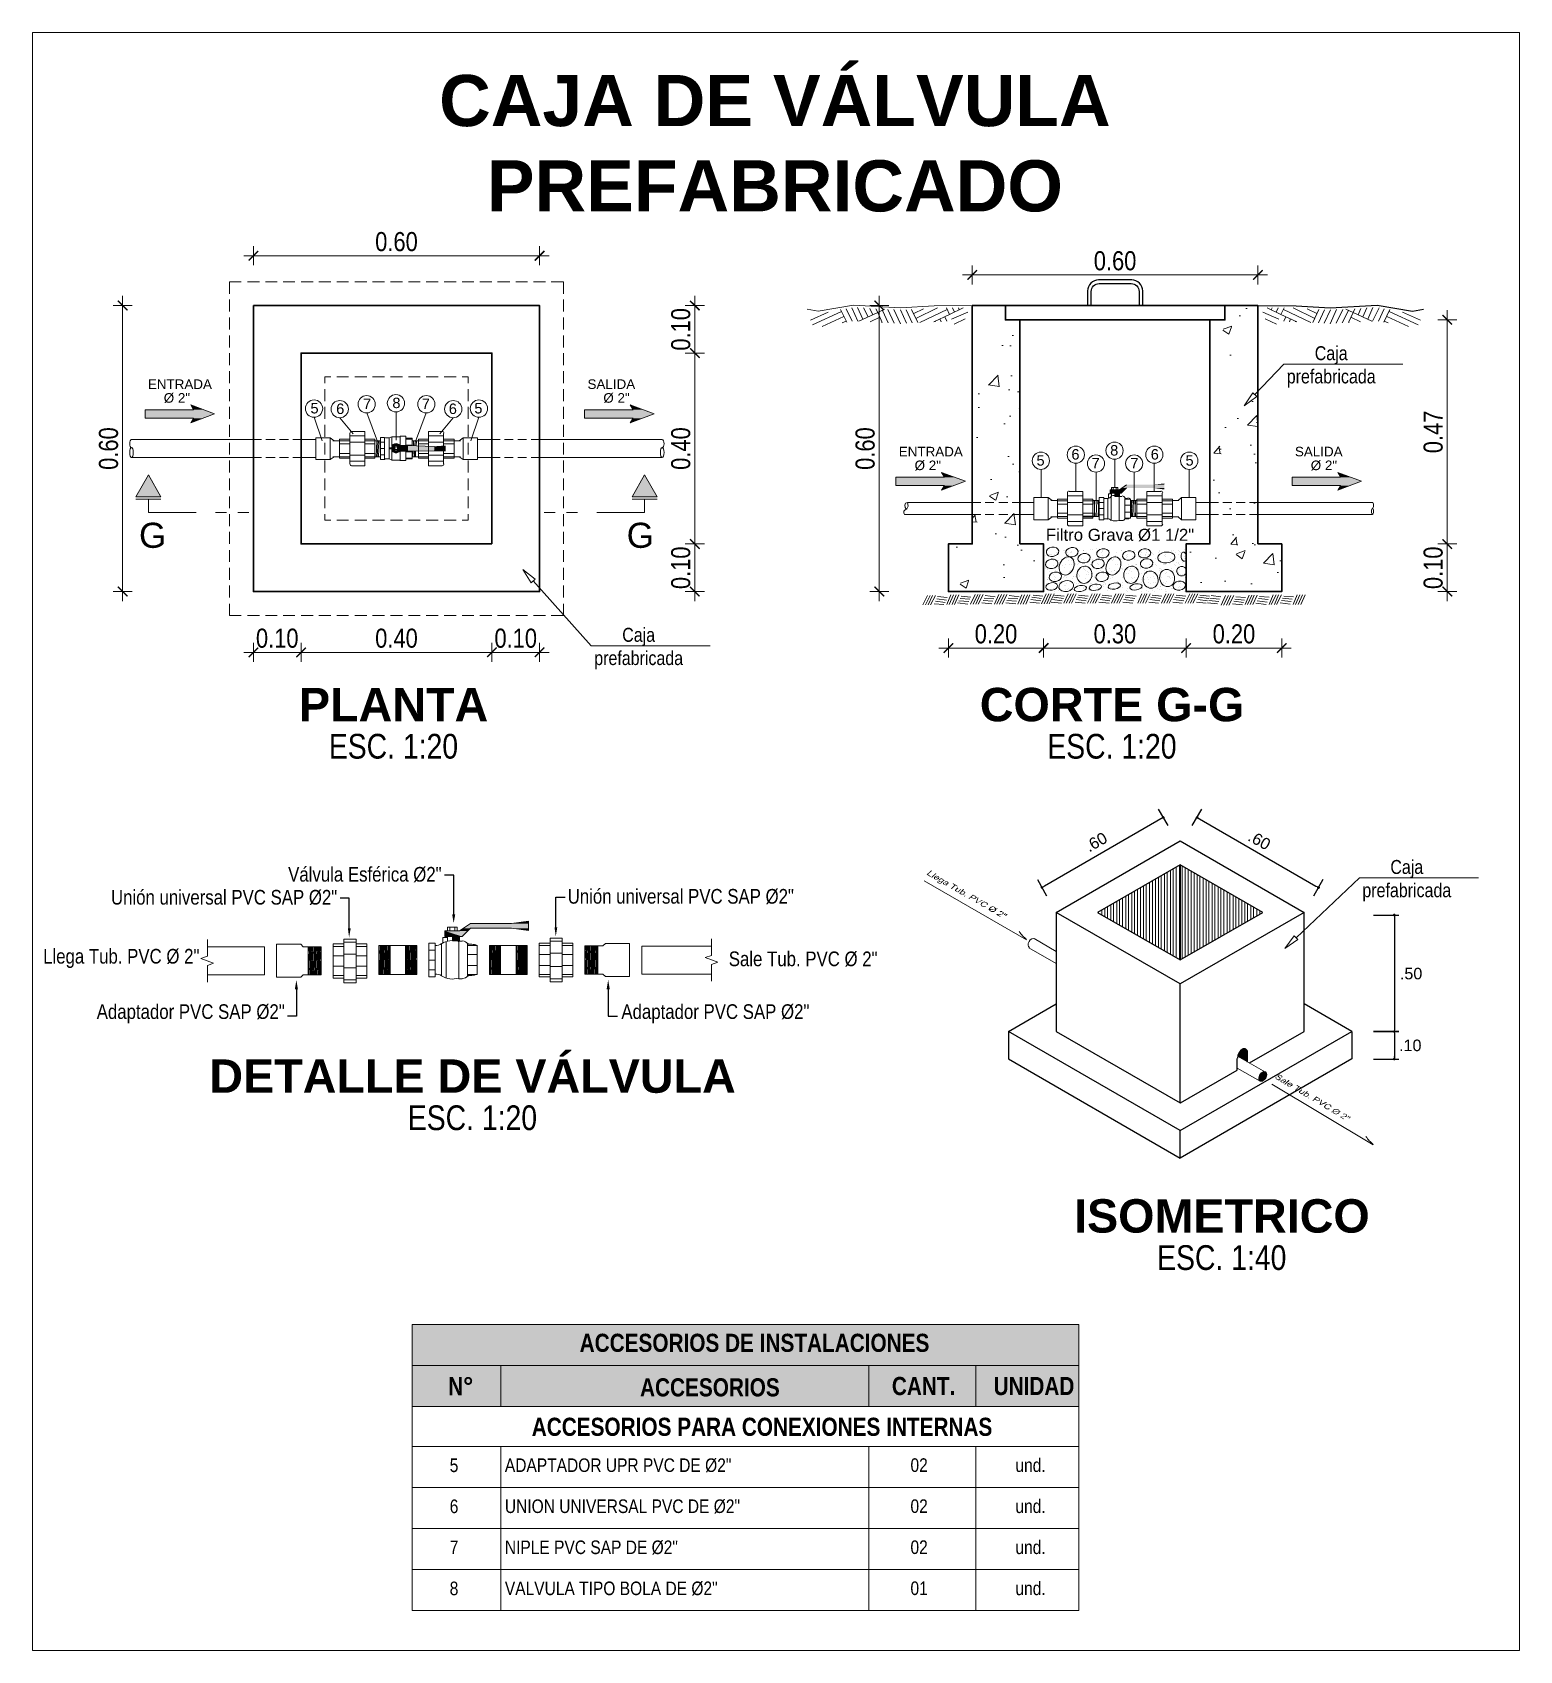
# Model space of a CAD drawing. Header units: metres. Extents: x 0 to 1935, y 0 to 1529.
# Drawn here: x 1887.888 to 1891.004, y 1480.38 to 1483.771 of the extents above; entities that cross this region are included whole.
import ezdxf
from ezdxf import colors
from ezdxf.entities.mleader import LeaderData, LeaderLine
from ezdxf.enums import TextEntityAlignment as Align
from ezdxf.math import Vec2, Vec3

# ---------------------------------------------------------------- set-up
doc = ezdxf.new("R2010")
doc.units = ezdxf.units.M
doc.header["$LTSCALE"] = 0.005
doc.linetypes.add('ACAD_ISO04W100', pattern=[30.5, 24, -3, 0.5, -3])
for name, color, linetype, lineweight in [('-Acero techos', 252, 'Continuous', 13), ('-Acotado', 251, 'Continuous', 5), ('-Eje', 1, 'ACAD_ISO04W100', 9), ('-Textos', 7, 'Continuous', 20)]:
    doc.layers.add(name, color=color, linetype=linetype, lineweight=lineweight)
for name, color, linetype in [('A_50_CotasExter', 7, 'Continuous'), ('FIERRO', 160, 'Continuous'), ('G-TEXTOS-TITULOS', 4, 'Continuous'), ('PDF_0', 7, 'Continuous'), ('PDF_Proyecciones', 1, 'Continuous'), ('PDF_Sentido de flujo', 1, 'Continuous'), ('PDF_Text', 7, 'Continuous'), ('PDF_Textos', 7, 'Continuous')]:
    doc.layers.add(name, color=color, linetype=linetype)
for name, color, linetype, true_color in [('PDF_Geometry', 9, 'Continuous', 0x808080), ('PDF_Muro secundario', 7, 'Continuous', 0x545454), ('PDF_TERRENO', 7, 'Continuous', 0x954a00), ("PDF_Tub. de desague 2''", 7, 'Continuous', 0xa500dd), ("PDF_Tub. de desague 4''", 7, 'Continuous', 0x002595)]:
    doc.layers.add(name, color=color, linetype=linetype, true_color=true_color)
doc.styles.add('-Arial', font='arial.ttf')
doc.styles.add('-Arial Narrow', font='ARIALN.TTF')
doc.styles.add('25-TITULO', font='arialbd.ttf', dxfattribs={"height": 0.1})
doc.styles.add('PDF Arial Narrow', font='ARIALN.TTF')
doc.styles.add('PDF Arial-BoldMT', font='arial.ttf')
doc.styles.add('PDF ArialMT', font='arial.ttf')
doc.dimstyles.new('Esc 1_20n', dxfattribs={"dimscale": 0.02, "dimtxt": 2, "dimasz": 1, "dimexe": 1, "dimexo": 1, "dimgap": 0.45, "dimtad": 1, "dimtoh": 1, "dimzin": 3, "dimdsep": 46, "dimtxsty": '-Arial Narrow', "dimblk": 'ARCHTICK', "dimcen": 1, "dimdle": 1, "dimclrd": 252, "dimclre": 252, "dimclrt": 252, "dimadec": 0, "dimazin": 0, "dimtfac": 1, "dimtix": 1, "dimtmove": 1, "dimatfit": 2, "dimldrblk": 'ARCHTICK', "dimfxl": 1, "dimfxlon": 1, "dimtolj": 2, "dimlwd": 5, "dimlwe": 5, "dimarcsym": 0})

msp = doc.modelspace()

# ---------------------------------------------------------------- texts
at = {"layer": '-Textos', "style": '-Arial Narrow'}
for s, p in [('ESC. 1:20', (1888.64478, 1482.27544)), ('ESC. 1:20', (1890.14973, 1482.27544)), ('ESC. 1:20', (1888.81023, 1481.49688)), ('ESC. 1:40', (1890.37977, 1481.20385))]:
    msp.add_text(s, height=0.051855, dxfattribs=at).set_placement(p, align=Align.MIDDLE_CENTER)
for s, insert, char_height, width, attachment_point in [('\\pxqc;{\\fArial Narrow|b1|i0|c0|p34;ACCESORIOS DE INSTALACIONES}', (1889.40107, 1481.02494), 0.0379965, 0.7931695, 5), ('\\pxqc;{\\fArial Narrow|b1|i0|c0|p34;N°}', (1888.78564, 1480.93441), 0.0379965, 0.2882856, 5), ('\\pxqc;{\\fArial Narrow|b1|i0|c0|p34;CANT.}', (1889.75521, 1480.93441), 0.0379965, 0.2882856, 5), ('\\pxqc;{\\fArial Narrow|b1|i0|c0|p34;UNIDAD}', (1889.98644, 1480.93441), 0.0379965, 0.2882856, 5), ('\\pxqc;{\\fArial Narrow|b1|i0|c0|p34;ACCESORIOS}', (1889.30757, 1480.93162), 0.0379965, 0.2882856, 5), ('\\pxqc;{\\fArial Narrow|b1|i0|c0|p34;ACCESORIOS PARA CONEXIONES INTERNAS}', (1889.41681, 1480.84894), 0.0379965, 1.1024001, 5), ('5', (1888.7626, 1480.78277), 0.02841, 0.0633275, 1), ('ADAPTADOR UPR PVC DE {\\A1;Ø2"}', (1888.87815, 1480.78295), 0.0284086, 0.5964527, 1), ('02', (1889.72776, 1480.78312), 0.028409, 0.036041, 1), ('und.', (1889.9476, 1480.78295), 0.028409, 0.036041, 1), ('6', (1888.7626, 1480.69673), 0.02841, 0.0633275, 1), ('UNION UNIVERSAL PVC DE {\\A1;Ø2"}', (1888.87815, 1480.69692), 0.0284086, 0.5964527, 1), ('02', (1889.72776, 1480.69709), 0.028409, 0.036041, 1), ('und.', (1889.9476, 1480.69692), 0.028409, 0.036041, 1), ('7', (1888.7626, 1480.6107), 0.02841, 0.0633275, 1), ('NIPLE PVC SAP DE {\\A1;Ø2"}', (1888.87815, 1480.61089), 0.0284086, 0.5964527, 1), ('02', (1889.72776, 1480.61105), 0.028409, 0.036041, 1), ('und.', (1889.9476, 1480.61089), 0.028409, 0.036041, 1), ('8', (1888.7626, 1480.52467), 0.02841, 0.0633275, 1), ('VALVULA TIPO BOLA DE {\\A1;Ø2"}', (1888.87815, 1480.52486), 0.0284086, 0.5964527, 1), ('01', (1889.72776, 1480.52502), 0.028409, 0.036041, 1), ('und.', (1889.9476, 1480.52486), 0.028409, 0.036041, 1)]:
    msp.add_mtext(s, dxfattribs=dict(at, insert=insert, char_height=char_height, width=width, attachment_point=attachment_point))
at = {"layer": 'A_50_CotasExter', "color": 18, "ltscale": 0.005, "true_color": 0x000000, "char_height": 0.024111, "attachment_point": 4, "style": 'PDF ArialMT'}
for insert, rotation in [((1890.09622, 1482.0631), 29.67283), ((1890.43799, 1482.08949), 331.24645)]:
    msp.add_mtext('.60', dxfattribs=dict(at, insert=insert, rotation=rotation))
for s, insert in [('.50', (1890.75297, 1481.79889)), ('.10', (1890.75128, 1481.64841))]:
    msp.add_mtext(s, dxfattribs=dict(at, insert=insert))
at = {"layer": 'G-TEXTOS-TITULOS', "color": 219, "true_color": 0x642165, "style": '25-TITULO'}
for s, p in [('PLANTA', (1888.64502, 1482.36273)), ('CORTE G-G', (1890.14998, 1482.36273)), ('DETALLE DE VÁLVULA', (1888.81048, 1481.58417)), ('ISOMETRICO', (1890.38002, 1481.29114))]:
    msp.add_text(s, height=0.07, dxfattribs=at).set_placement(p, align=Align.MIDDLE_CENTER)
at = {"layer": 'G-TEXTOS-TITULOS', "color": 219, "true_color": 0x642165, "insert": (1888.25103, 1483.53845), "char_height": 0.1072472, "width": 2.3854037, "attachment_point": 4, "style": '25-TITULO'}
msp.add_mtext('\\pxqc;CAJA DE VÁLVULA\\PPREFABRICADO', dxfattribs=at)
at = {"layer": 'PDF_Text', "lineweight": 13, "style": 'PDF Arial-BoldMT'}
for s, p in [('5', (1888.47099, 1482.97283)), ('6', (1888.52482, 1482.97173)), ('7', (1888.58111, 1482.98192)), ('8', (1888.64253, 1482.98403)), ('7', (1888.70406, 1482.98192)), ('6', (1888.76066, 1482.97173)), ('5', (1888.81419, 1482.97283)), ('5', (1889.9917, 1482.86355)), ('6', (1890.06483, 1482.87623)), ('8', (1890.14599, 1482.88468)), ('6', (1890.231, 1482.87623)), ('5', (1890.30383, 1482.86355)), ('7', (1890.1071, 1482.85763)), ('7', (1890.18842, 1482.85763))]:
    msp.add_text(s, height=0.02186, dxfattribs=at).set_placement(p)
at = {"layer": 'PDF_Text', "attachment_point": 4}
for s, insert, char_height, style in [('ENTRADA', (1888.13044, 1483.03413), 0.020096, 'PDF Arial-BoldMT'), ('SALIDA', (1889.05124, 1483.03413), 0.020096, 'PDF Arial-BoldMT'), ('Ø 2"', (1888.1636, 1483.00499), 0.020096, 'PDF Arial-BoldMT'), ('Ø 2"', (1889.08441, 1483.00499), 0.020096, 'PDF Arial-BoldMT'), ('ENTRADA', (1889.70323, 1482.89287), 0.020096, 'PDF Arial-BoldMT'), ('SALIDA', (1890.53303, 1482.89287), 0.020096, 'PDF Arial-BoldMT'), ('Ø 2"', (1889.7364, 1482.86372), 0.020096, 'PDF Arial-BoldMT'), ('Ø 2"', (1890.56619, 1482.86372), 0.020096, 'PDF Arial-BoldMT'), ('Filtro Grava Ø1 1/2"', (1890.0113, 1482.71805), 0.0251158, 'PDF Arial-BoldMT'), ('Válvula Esférica Ø2"', (1888.42419, 1482.00647), 0.0307109, 'PDF Arial Narrow'), ('Unión universal PVC SAP Ø2"', (1888.0531, 1481.95838), 0.0307109, 'PDF Arial Narrow'), ('Unión universal PVC SAP Ø2"', (1889.00973, 1481.96033), 0.0307109, 'PDF Arial Narrow'), ('Llega Tub. PVC Ø 2"', (1887.91097, 1481.83068), 0.0307109, 'PDF Arial Narrow'), ('Sale Tub. PVC Ø 2"', (1889.34715, 1481.82931), 0.0307109, 'PDF Arial Narrow'), ('Adaptador PVC SAP Ø2"', (1888.02321, 1481.71467), 0.0307109, 'PDF Arial Narrow'), ('Adaptador PVC SAP Ø2"', (1889.12216, 1481.71467), 0.0307109, 'PDF Arial Narrow')]:
    msp.add_mtext(s, dxfattribs=dict(at, insert=insert, char_height=char_height, style=style))

# ---------------------------------------------------------------- blocks, each defined once
blk = doc.blocks.new('Corte Vertical 1_1000')
at = {"layer": '-Eje'}
blk.add_hatch(color=256, dxfattribs=at).paths.add_polyline_path([(13.34, -3.56), (9.86, -1.57), (9.86, -5.55)])
for p, q in [((9.44, -1.57), (9.44, -5.55)), ((9.44, -3.56), (7.34, -3.56))]:
    blk.add_line(p, q, dxfattribs=at)
blk.add_lwpolyline([(13.34, -3.56), (9.86, -5.55), (9.86, -1.57)], close=True, dxfattribs=at)
for points in [[(7.34, -3.56), (7.34, -16.05)], [(7.34, -14.25), (7.34, -16)], [(7.34, -17.81), (7.34, -19.56)]]:
    blk.add_lwpolyline(points, dxfattribs=at)
at = {"layer": '-Eje', "style": '-Arial'}
blk.add_attdef('A', text='', height=4, dxfattribs=at).set_placement((3.71, -4.24), align=Align.MIDDLE)
blk = doc.blocks.new('_ArchTick')
at = {"color": 0, "linetype": 'ByBlock', "const_width": 0.15}
blk.add_lwpolyline([(-0.5, -0.5), (0.5, 0.5)], dxfattribs=at)
blk = doc.blocks.new('*D347')
at = {"layer": 'A_50_CotasExter', "color": 252, "lineweight": 5, "ltscale": 0.005, "transparency": 16777216}
for p, q in [((1888.4512, 1482.4922), (1888.4512, 1482.4522)), ((1888.851, 1482.4922), (1888.851, 1482.4522)), ((1888.4312, 1482.4722), (1888.871, 1482.4722))]:
    blk.add_line(p, q, dxfattribs=at)
at = {"layer": 'Defpoints', "color": 0, "ltscale": 0.005, "transparency": 16777216}
for p in [(1888.4512, 1482.6993), (1888.851, 1482.6993), (1888.851, 1482.4722)]:
    blk.add_point(p, dxfattribs=at)
at = {"layer": 'A_50_CotasExter', "color": 252, "lineweight": 5, "ltscale": 0.005, "transparency": 16777216, "xscale": 0.02, "yscale": 0.02, "zscale": 0.02, "rotation": 180}
blk.add_blockref('_ArchTick', (1888.4512, 1482.4722), dxfattribs=at)
at = {"layer": 'A_50_CotasExter', "color": 252, "lineweight": 5, "ltscale": 0.005, "transparency": 16777216, "xscale": 0.02, "yscale": 0.02, "zscale": 0.02}
blk.add_blockref('_ArchTick', (1888.851, 1482.4722), dxfattribs=at)
at = {"layer": 'A_50_CotasExter', "color": 252, "ltscale": 0.005, "transparency": 16777216, "insert": (1888.6511, 1482.5016), "char_height": 0.04, "attachment_point": 5, "style": '-Arial Narrow'}
blk.add_mtext('\\A2;0.40', dxfattribs=at)
blk = doc.blocks.new('*D329')
at = {"layer": 'A_50_CotasExter', "color": 252, "lineweight": 5, "ltscale": 0.005, "transparency": 16777216}
for p, q in [((1888.851, 1482.4922), (1888.851, 1482.4522)), ((1888.9508, 1482.4922), (1888.9508, 1482.4522)), ((1888.851, 1482.4722), (1888.831, 1482.4722)), ((1888.851, 1482.4722), (1888.9508, 1482.4722)), ((1888.9508, 1482.4722), (1888.9708, 1482.4722))]:
    blk.add_line(p, q, dxfattribs=at)
at = {"layer": 'Defpoints', "color": 0, "ltscale": 0.005, "transparency": 16777216}
for p in [(1888.851, 1482.6993), (1888.9508, 1482.5996), (1888.9508, 1482.4722)]:
    blk.add_point(p, dxfattribs=at)
at = {"layer": 'A_50_CotasExter', "color": 252, "lineweight": 5, "ltscale": 0.005, "transparency": 16777216, "xscale": 0.02, "yscale": 0.02, "zscale": 0.02}
blk.add_blockref('_ArchTick', (1888.851, 1482.4722), dxfattribs=at)
at = {"layer": 'A_50_CotasExter', "color": 252, "lineweight": 5, "ltscale": 0.005, "transparency": 16777216, "xscale": 0.02, "yscale": 0.02, "zscale": 0.02, "rotation": 180}
blk.add_blockref('_ArchTick', (1888.9508, 1482.4722), dxfattribs=at)
at = {"layer": 'A_50_CotasExter', "color": 252, "ltscale": 0.005, "transparency": 16777216, "insert": (1888.9009, 1482.5016), "char_height": 0.04, "attachment_point": 5, "style": '-Arial Narrow'}
blk.add_mtext('\\A2;0.10', dxfattribs=at)
blk = doc.blocks.new('*D330')
at = {"layer": 'A_50_CotasExter', "color": 252, "lineweight": 5, "ltscale": 0.005, "transparency": 16777216}
for p, q in [((1888.3314, 1483.3033), (1888.9708, 1483.3033)), ((1888.3514, 1483.2833), (1888.3514, 1483.3233)), ((1888.9508, 1483.2833), (1888.9508, 1483.3233))]:
    blk.add_line(p, q, dxfattribs=at)
at = {"layer": 'Defpoints', "color": 0, "ltscale": 0.005, "transparency": 16777216}
for p in [(1888.9508, 1483.3033), (1888.3514, 1483.199), (1888.9508, 1483.199)]:
    blk.add_point(p, dxfattribs=at)
at = {"layer": 'A_50_CotasExter', "color": 252, "lineweight": 5, "ltscale": 0.005, "transparency": 16777216, "xscale": 0.02, "yscale": 0.02, "zscale": 0.02, "rotation": 180}
blk.add_blockref('_ArchTick', (1888.3514, 1483.3033), dxfattribs=at)
at = {"layer": 'A_50_CotasExter', "color": 252, "lineweight": 5, "ltscale": 0.005, "transparency": 16777216, "xscale": 0.02, "yscale": 0.02, "zscale": 0.02}
blk.add_blockref('_ArchTick', (1888.9508, 1483.3033), dxfattribs=at)
at = {"layer": 'A_50_CotasExter', "color": 252, "ltscale": 0.005, "transparency": 16777216, "insert": (1888.6511, 1483.3327), "char_height": 0.04, "attachment_point": 5, "style": '-Arial Narrow'}
blk.add_mtext('\\A2;0.60', dxfattribs=at)
blk = doc.blocks.new('*D300')
at = {"layer": 'A_50_CotasExter', "color": 252, "lineweight": 5, "ltscale": 0.005, "transparency": 16777216}
for p, q in [((1889.2761, 1482.6993), (1889.2761, 1482.7193)), ((1889.2561, 1482.6993), (1889.2961, 1482.6993)), ((1889.2761, 1482.5996), (1889.2761, 1482.6993)), ((1889.2561, 1482.5996), (1889.2961, 1482.5996)), ((1889.2761, 1482.5996), (1889.2761, 1482.5796))]:
    blk.add_line(p, q, dxfattribs=at)
at = {"layer": 'Defpoints', "color": 0, "ltscale": 0.005, "transparency": 16777216}
for p in [(1888.9612, 1482.6993), (1889.2761, 1482.6993), (1888.9612, 1482.5996)]:
    blk.add_point(p, dxfattribs=at)
at = {"layer": 'A_50_CotasExter', "color": 252, "lineweight": 5, "ltscale": 0.005, "transparency": 16777216, "xscale": 0.02, "yscale": 0.02, "zscale": 0.02}
for p, rotation in [((1889.2761, 1482.6993), 270), ((1889.2761, 1482.5996), 90)]:
    blk.add_blockref('_ArchTick', p, dxfattribs=dict(at, rotation=rotation))
at = {"layer": 'A_50_CotasExter', "color": 252, "ltscale": 0.005, "transparency": 16777216, "insert": (1889.2467, 1482.6494), "char_height": 0.04, "attachment_point": 5, "rotation": 90, "style": '-Arial Narrow'}
blk.add_mtext('\\A2;0.10', dxfattribs=at)
blk = doc.blocks.new('*D301')
at = {"layer": 'A_50_CotasExter', "color": 252, "lineweight": 5, "ltscale": 0.005, "transparency": 16777216}
for p, q in [((1889.2561, 1483.0992), (1889.2961, 1483.0992)), ((1889.2761, 1482.6793), (1889.2761, 1483.1192)), ((1889.2561, 1482.6993), (1889.2961, 1482.6993))]:
    blk.add_line(p, q, dxfattribs=at)
at = {"layer": 'Defpoints', "color": 0, "ltscale": 0.005, "transparency": 16777216}
for p in [(1888.8615, 1483.0992), (1889.2761, 1483.0992), (1888.9612, 1482.6993)]:
    blk.add_point(p, dxfattribs=at)
at = {"layer": 'A_50_CotasExter', "color": 252, "lineweight": 5, "ltscale": 0.005, "transparency": 16777216, "xscale": 0.02, "yscale": 0.02, "zscale": 0.02}
for p, rotation in [((1889.2761, 1483.0992), 90), ((1889.2761, 1482.6993), 270)]:
    blk.add_blockref('_ArchTick', p, dxfattribs=dict(at, rotation=rotation))
at = {"layer": 'A_50_CotasExter', "color": 252, "ltscale": 0.005, "transparency": 16777216, "insert": (1889.2467, 1482.8993), "char_height": 0.04, "attachment_point": 5, "rotation": 90, "style": '-Arial Narrow'}
blk.add_mtext('\\A2;0.40', dxfattribs=at)
blk = doc.blocks.new('*D302')
at = {"layer": 'A_50_CotasExter', "color": 252, "lineweight": 5, "ltscale": 0.005, "transparency": 16777216}
for p, q in [((1889.2561, 1483.199), (1889.2961, 1483.199)), ((1889.2761, 1483.199), (1889.2761, 1483.219)), ((1889.2761, 1483.0992), (1889.2761, 1483.199)), ((1889.2561, 1483.0992), (1889.2961, 1483.0992)), ((1889.2761, 1483.0992), (1889.2761, 1483.0792))]:
    blk.add_line(p, q, dxfattribs=at)
at = {"layer": 'Defpoints', "color": 0, "ltscale": 0.005, "transparency": 16777216}
for p in [(1888.9612, 1483.199), (1889.2761, 1483.199), (1888.8615, 1483.0992)]:
    blk.add_point(p, dxfattribs=at)
at = {"layer": 'A_50_CotasExter', "color": 252, "lineweight": 5, "ltscale": 0.005, "transparency": 16777216, "xscale": 0.02, "yscale": 0.02, "zscale": 0.02}
for p, rotation in [((1889.2761, 1483.199), 270), ((1889.2761, 1483.0992), 90)]:
    blk.add_blockref('_ArchTick', p, dxfattribs=dict(at, rotation=rotation))
at = {"layer": 'A_50_CotasExter', "color": 252, "ltscale": 0.005, "transparency": 16777216, "insert": (1889.2467, 1483.1491), "char_height": 0.04, "attachment_point": 5, "rotation": 90, "style": '-Arial Narrow'}
blk.add_mtext('\\A2;0.10', dxfattribs=at)
blk = doc.blocks.new('*D331')
at = {"layer": 'A_50_CotasExter', "color": 252, "lineweight": 5, "ltscale": 0.005, "transparency": 16777216}
for p, q in [((1888.0975, 1483.199), (1888.0575, 1483.199)), ((1888.0775, 1482.5796), (1888.0775, 1483.219)), ((1888.0975, 1482.5996), (1888.0575, 1482.5996))]:
    blk.add_line(p, q, dxfattribs=at)
at = {"layer": 'Defpoints', "color": 0, "ltscale": 0.005, "transparency": 16777216}
for p in [(1888.0775, 1483.199), (1888.3514, 1483.199), (1888.3514, 1482.5996)]:
    blk.add_point(p, dxfattribs=at)
at = {"layer": 'A_50_CotasExter', "color": 252, "lineweight": 5, "ltscale": 0.005, "transparency": 16777216, "xscale": 0.02, "yscale": 0.02, "zscale": 0.02}
for p, rotation in [((1888.0775, 1483.199), 90), ((1888.0775, 1482.5996), 270)]:
    blk.add_blockref('_ArchTick', p, dxfattribs=dict(at, rotation=rotation))
at = {"layer": 'A_50_CotasExter', "color": 252, "ltscale": 0.005, "transparency": 16777216, "insert": (1888.0481, 1482.8993), "char_height": 0.04, "attachment_point": 5, "rotation": 90, "style": '-Arial Narrow'}
blk.add_mtext('\\A2;0.60', dxfattribs=at)
blk = doc.blocks.new('*D332')
at = {"layer": 'A_50_CotasExter', "color": 252, "lineweight": 5, "ltscale": 0.005, "transparency": 16777216}
for p, q in [((1889.7871, 1482.4812), (1890.0266, 1482.4812)), ((1889.8071, 1482.5012), (1889.8071, 1482.4612)), ((1890.0066, 1482.5012), (1890.0066, 1482.4612))]:
    blk.add_line(p, q, dxfattribs=at)
at = {"layer": 'Defpoints', "color": 0, "ltscale": 0.005, "transparency": 16777216}
for p in [(1889.8071, 1482.5996), (1890.0066, 1482.5996), (1890.0066, 1482.4812)]:
    blk.add_point(p, dxfattribs=at)
at = {"layer": 'A_50_CotasExter', "color": 252, "lineweight": 5, "ltscale": 0.005, "transparency": 16777216, "xscale": 0.02, "yscale": 0.02, "zscale": 0.02, "rotation": 180}
blk.add_blockref('_ArchTick', (1889.8071, 1482.4812), dxfattribs=at)
at = {"layer": 'A_50_CotasExter', "color": 252, "lineweight": 5, "ltscale": 0.005, "transparency": 16777216, "xscale": 0.02, "yscale": 0.02, "zscale": 0.02}
blk.add_blockref('_ArchTick', (1890.0066, 1482.4812), dxfattribs=at)
at = {"layer": 'A_50_CotasExter', "color": 252, "ltscale": 0.005, "transparency": 16777216, "insert": (1889.9069, 1482.5107), "char_height": 0.04, "attachment_point": 5, "style": '-Arial Narrow'}
blk.add_mtext('\\A2;0.20', dxfattribs=at)
blk = doc.blocks.new('*D323')
at = {"layer": 'A_50_CotasExter', "color": 252, "lineweight": 5, "ltscale": 0.005, "transparency": 16777216}
for p, q in [((1889.9866, 1482.4812), (1890.3251, 1482.4812)), ((1890.0066, 1482.5012), (1890.0066, 1482.4612)), ((1890.3051, 1482.5012), (1890.3051, 1482.4612))]:
    blk.add_line(p, q, dxfattribs=at)
at = {"layer": 'Defpoints', "color": 0, "ltscale": 0.005, "transparency": 16777216}
for p in [(1890.0066, 1482.5996), (1890.3051, 1482.5996), (1890.3051, 1482.4812)]:
    blk.add_point(p, dxfattribs=at)
at = {"layer": 'A_50_CotasExter', "color": 252, "lineweight": 5, "ltscale": 0.005, "transparency": 16777216, "xscale": 0.02, "yscale": 0.02, "zscale": 0.02, "rotation": 180}
blk.add_blockref('_ArchTick', (1890.0066, 1482.4812), dxfattribs=at)
at = {"layer": 'A_50_CotasExter', "color": 252, "lineweight": 5, "ltscale": 0.005, "transparency": 16777216, "xscale": 0.02, "yscale": 0.02, "zscale": 0.02}
blk.add_blockref('_ArchTick', (1890.3051, 1482.4812), dxfattribs=at)
at = {"layer": 'A_50_CotasExter', "color": 252, "ltscale": 0.005, "transparency": 16777216, "insert": (1890.1559, 1482.5107), "char_height": 0.04, "attachment_point": 5, "style": '-Arial Narrow'}
blk.add_mtext('\\A2;0.30', dxfattribs=at)
blk = doc.blocks.new('*D324')
at = {"layer": 'A_50_CotasExter', "color": 252, "lineweight": 5, "ltscale": 0.005, "transparency": 16777216}
for p, q in [((1890.2851, 1482.4812), (1890.5254, 1482.4812)), ((1890.3051, 1482.5012), (1890.3051, 1482.4612)), ((1890.5054, 1482.5012), (1890.5054, 1482.4612))]:
    blk.add_line(p, q, dxfattribs=at)
at = {"layer": 'Defpoints', "color": 0, "ltscale": 0.005, "transparency": 16777216}
for p in [(1890.3051, 1482.5996), (1890.5054, 1482.5996), (1890.5054, 1482.4812)]:
    blk.add_point(p, dxfattribs=at)
at = {"layer": 'A_50_CotasExter', "color": 252, "lineweight": 5, "ltscale": 0.005, "transparency": 16777216, "xscale": 0.02, "yscale": 0.02, "zscale": 0.02, "rotation": 180}
blk.add_blockref('_ArchTick', (1890.3051, 1482.4812), dxfattribs=at)
at = {"layer": 'A_50_CotasExter', "color": 252, "lineweight": 5, "ltscale": 0.005, "transparency": 16777216, "xscale": 0.02, "yscale": 0.02, "zscale": 0.02}
blk.add_blockref('_ArchTick', (1890.5054, 1482.4812), dxfattribs=at)
at = {"layer": 'A_50_CotasExter', "color": 252, "ltscale": 0.005, "transparency": 16777216, "insert": (1890.4053, 1482.5107), "char_height": 0.04, "attachment_point": 5, "style": '-Arial Narrow'}
blk.add_mtext('\\A2;0.20', dxfattribs=at)
blk = doc.blocks.new('*D325')
at = {"layer": 'A_50_CotasExter', "color": 252, "lineweight": 5, "ltscale": 0.005, "transparency": 16777216}
for p, q in [((1890.8521, 1482.6993), (1890.8521, 1482.7193)), ((1890.8321, 1482.6993), (1890.8721, 1482.6993)), ((1890.8521, 1482.5996), (1890.8521, 1482.6993)), ((1890.8321, 1482.5996), (1890.8721, 1482.5996)), ((1890.8521, 1482.5996), (1890.8521, 1482.5796))]:
    blk.add_line(p, q, dxfattribs=at)
at = {"layer": 'Defpoints', "color": 0, "ltscale": 0.005, "transparency": 16777216}
for p in [(1890.5054, 1482.6993), (1890.8521, 1482.6993), (1890.5054, 1482.5996)]:
    blk.add_point(p, dxfattribs=at)
at = {"layer": 'A_50_CotasExter', "color": 252, "lineweight": 5, "ltscale": 0.005, "transparency": 16777216, "xscale": 0.02, "yscale": 0.02, "zscale": 0.02}
for p, rotation in [((1890.8521, 1482.6993), 270), ((1890.8521, 1482.5996), 90)]:
    blk.add_blockref('_ArchTick', p, dxfattribs=dict(at, rotation=rotation))
at = {"layer": 'A_50_CotasExter', "color": 252, "ltscale": 0.005, "transparency": 16777216, "insert": (1890.8227, 1482.6494), "char_height": 0.04, "attachment_point": 5, "rotation": 90, "style": '-Arial Narrow'}
blk.add_mtext('\\A2;0.10', dxfattribs=at)
blk = doc.blocks.new('*D326')
at = {"layer": 'A_50_CotasExter', "color": 252, "lineweight": 5, "ltscale": 0.005, "transparency": 16777216}
for p, q in [((1890.8321, 1483.169), (1890.8721, 1483.169)), ((1890.8521, 1482.6793), (1890.8521, 1483.189)), ((1890.8321, 1482.6993), (1890.8721, 1482.6993))]:
    blk.add_line(p, q, dxfattribs=at)
at = {"layer": 'Defpoints', "color": 0, "ltscale": 0.005, "transparency": 16777216}
for p in [(1890.3865, 1483.169), (1890.8521, 1483.169), (1890.5054, 1482.6993)]:
    blk.add_point(p, dxfattribs=at)
at = {"layer": 'A_50_CotasExter', "color": 252, "lineweight": 5, "ltscale": 0.005, "transparency": 16777216, "xscale": 0.02, "yscale": 0.02, "zscale": 0.02}
for p, rotation in [((1890.8521, 1483.169), 90), ((1890.8521, 1482.6993), 270)]:
    blk.add_blockref('_ArchTick', p, dxfattribs=dict(at, rotation=rotation))
at = {"layer": 'A_50_CotasExter', "color": 252, "ltscale": 0.005, "transparency": 16777216, "insert": (1890.8227, 1482.9341), "char_height": 0.04, "attachment_point": 5, "rotation": 90, "style": '-Arial Narrow'}
blk.add_mtext('\\A2;0.47', dxfattribs=at)
blk = doc.blocks.new('*D299')
at = {"layer": 'A_50_CotasExter', "color": 252, "lineweight": 5, "ltscale": 0.005, "transparency": 16777216}
for p, q in [((1889.6823, 1483.199), (1889.6423, 1483.199)), ((1889.6623, 1482.5796), (1889.6623, 1483.219)), ((1889.6823, 1482.5996), (1889.6423, 1482.5996))]:
    blk.add_line(p, q, dxfattribs=at)
at = {"layer": 'Defpoints', "color": 0, "ltscale": 0.005, "transparency": 16777216}
for p in [(1889.6623, 1483.199), (1889.7605, 1483.199), (1889.7605, 1482.5996)]:
    blk.add_point(p, dxfattribs=at)
at = {"layer": 'A_50_CotasExter', "color": 252, "lineweight": 5, "ltscale": 0.005, "transparency": 16777216, "xscale": 0.02, "yscale": 0.02, "zscale": 0.02}
for p, rotation in [((1889.6623, 1483.199), 90), ((1889.6623, 1482.5996), 270)]:
    blk.add_blockref('_ArchTick', p, dxfattribs=dict(at, rotation=rotation))
at = {"layer": 'A_50_CotasExter', "color": 252, "ltscale": 0.005, "transparency": 16777216, "insert": (1889.6329, 1482.8993), "char_height": 0.04, "attachment_point": 5, "rotation": 90, "style": '-Arial Narrow'}
blk.add_mtext('\\A2;0.60', dxfattribs=at)
blk = doc.blocks.new('*D327')
at = {"layer": 'A_50_CotasExter', "color": 252, "lineweight": 5, "ltscale": 0.005, "transparency": 16777216}
for p, q in [((1889.837, 1483.2631), (1890.4756, 1483.2631)), ((1889.857, 1483.2431), (1889.857, 1483.2831)), ((1890.4556, 1483.2431), (1890.4556, 1483.2831))]:
    blk.add_line(p, q, dxfattribs=at)
at = {"layer": 'Defpoints', "color": 0, "ltscale": 0.005, "transparency": 16777216}
for p in [(1890.4556, 1483.2631), (1889.857, 1483.199), (1890.4556, 1483.199)]:
    blk.add_point(p, dxfattribs=at)
at = {"layer": 'A_50_CotasExter', "color": 252, "lineweight": 5, "ltscale": 0.005, "transparency": 16777216, "xscale": 0.02, "yscale": 0.02, "zscale": 0.02, "rotation": 180}
blk.add_blockref('_ArchTick', (1889.857, 1483.2631), dxfattribs=at)
at = {"layer": 'A_50_CotasExter', "color": 252, "lineweight": 5, "ltscale": 0.005, "transparency": 16777216, "xscale": 0.02, "yscale": 0.02, "zscale": 0.02}
blk.add_blockref('_ArchTick', (1890.4556, 1483.2631), dxfattribs=at)
at = {"layer": 'A_50_CotasExter', "color": 252, "ltscale": 0.005, "transparency": 16777216, "insert": (1890.1563, 1483.2926), "char_height": 0.04, "attachment_point": 5, "style": '-Arial Narrow'}
blk.add_mtext('\\A2;0.60', dxfattribs=at)
blk = doc.blocks.new('*D328')
at = {"layer": 'A_50_CotasExter', "color": 252, "lineweight": 5, "ltscale": 0.005, "transparency": 16777216}
for p, q in [((1888.3514, 1482.4922), (1888.3514, 1482.4522)), ((1888.4512, 1482.4922), (1888.4512, 1482.4522)), ((1888.3514, 1482.4722), (1888.3314, 1482.4722)), ((1888.3514, 1482.4722), (1888.4512, 1482.4722)), ((1888.4512, 1482.4722), (1888.4712, 1482.4722))]:
    blk.add_line(p, q, dxfattribs=at)
at = {"layer": 'Defpoints', "color": 0, "ltscale": 0.005, "transparency": 16777216}
for p in [(1888.3514, 1482.5996), (1888.4512, 1482.5996), (1888.4512, 1482.4722)]:
    blk.add_point(p, dxfattribs=at)
at = {"layer": 'A_50_CotasExter', "color": 252, "lineweight": 5, "ltscale": 0.005, "transparency": 16777216, "xscale": 0.02, "yscale": 0.02, "zscale": 0.02}
blk.add_blockref('_ArchTick', (1888.3514, 1482.4722), dxfattribs=at)
at = {"layer": 'A_50_CotasExter', "color": 252, "lineweight": 5, "ltscale": 0.005, "transparency": 16777216, "xscale": 0.02, "yscale": 0.02, "zscale": 0.02, "rotation": 180}
blk.add_blockref('_ArchTick', (1888.4512, 1482.4722), dxfattribs=at)
at = {"layer": 'A_50_CotasExter', "color": 252, "ltscale": 0.005, "transparency": 16777216, "insert": (1888.4013, 1482.5016), "char_height": 0.04, "attachment_point": 5, "style": '-Arial Narrow'}
blk.add_mtext('\\A2;0.10', dxfattribs=at)
blk = doc.blocks.new('_ClosedBlank')
at = {"color": 0, "linetype": 'ByBlock', "lineweight": -2}
for p, q in [((-1, 0.17), (0, 0)), ((-1, 0.17), (-1, -0.17)), ((0, 0), (-1, -0.17))]:
    blk.add_line(p, q, dxfattribs=at)

# ---------------------------------------------------------------- dimensions: what is measured, and where the dimension line sits
at = {"layer": 'A_50_CotasExter', "color": 18, "ltscale": 0.005, "true_color": 0x000000}
for p1, p2, distance, picture, middle in [((1888.35141, 1483.19896), (1888.95081, 1483.19896), 0.10433, '*D330', (1888.65111, 1483.33271)), ((1889.85701, 1483.19896), (1890.45556, 1483.19896), 0.06417, '*D327', (1890.15628, 1483.29255)), ((1888.35141, 1482.59956), (1888.35141, 1483.19896), 0.2739, '*D331', (1888.04809, 1482.89926)), ((1889.76052, 1482.59956), (1889.76052, 1483.19895), 0.09823, '*D299', (1889.63287, 1482.89926)), ((1888.96122, 1482.59956), (1888.96122, 1482.69932), -0.31492, '*D300', (1889.24672, 1482.64944)), ((1890.50544, 1482.59956), (1890.50544, 1482.69932), -0.3467, '*D325', (1890.82272, 1482.64944)), ((1888.35141, 1482.59956), (1888.45117, 1482.59956), -0.12735, '*D328', (1888.40129, 1482.50164)), ((1889.80713, 1482.59956), (1890.00664, 1482.59956), -0.11832, '*D332', (1889.90689, 1482.51067))]:
    dim = msp.add_aligned_dim(p1=p1, p2=p2, distance=distance, dimstyle='Esc 1_20n', dxfattribs=at)
    dim.commit()
    dim.dimension.update_dxf_attribs({"geometry": picture, "text_midpoint": middle})
for base, p1, p2, angle, picture, middle in [((1889.27614, 1483.19896), (1888.86146, 1483.0992), (1888.96122, 1483.19896), 270, '*D302', (1889.24672, 1483.14908)), ((1890.85214, 1483.16898), (1890.50544, 1482.69932), (1890.38647, 1483.16898), 270, '*D326', (1890.82272, 1482.93415)), ((1889.27614, 1483.0992), (1888.96122, 1482.69932), (1888.86146, 1483.0992), 270, '*D301', (1889.24672, 1482.89926)), ((1888.85105, 1482.47221), (1888.45117, 1482.69932), (1888.85105, 1482.69932), 180, '*D347', (1888.65111, 1482.50164)), ((1888.95081, 1482.47221), (1888.85105, 1482.69932), (1888.95081, 1482.59956), 180, '*D329', (1888.90093, 1482.50164)), ((1890.30507, 1482.48124), (1890.00664, 1482.59956), (1890.30507, 1482.59956), 180, '*D323', (1890.15586, 1482.51067)), ((1890.50544, 1482.48124), (1890.30507, 1482.59956), (1890.50544, 1482.59956), 180, '*D324', (1890.40525, 1482.51067))]:
    dim = msp.add_linear_dim(base=base, p1=p1, p2=p2, angle=angle, dimstyle='Esc 1_20n', dxfattribs=at)
    dim.commit()
    dim.dimension.update_dxf_attribs({"geometry": picture, "text_midpoint": middle})

# ---------------------------------------------------------------- hatches: boundary and pattern name
at = {"layer": '-Acero techos', "lineweight": 5, "ltscale": 0.005, "true_color": 0x939598}
h = msp.add_hatch(dxfattribs=at)
h.set_pattern_fill('AR-CONC', color=252, scale=0.001)
h.set_pattern_definition([(50, (72.65784, 38.88062), (0.182184669, -0.015939086), [0.01905, -0.20955]), (355, (72.65784, 38.88062), (-0.035243421, 0.191056845), [0.01524, -0.167640584]), (100.451445, (72.67302, 38.87929), (0.146941247, 0.175117752), [0.016190009, -0.178090245]), (46.1842, (72.65784, 38.93142), (0.27107904, -0.042042328), [0.028575, -0.314325]), (96.635558, (72.68043, 38.92791), (0.237404134, 0.247426125), [0.024285023, -0.267135608]), (351.184151, (72.65784, 38.93142), (0.237404134, 0.247426125), [0.022859967, -0.251459732]), (21, (72.68324, 38.91872), (0.151614391, -0.102265198), [0.01905, -0.20955]), (326, (72.68324, 38.91872), (0.061802028, 0.184187966), [0.01524, -0.16764]), (71.451445, (72.69588, 38.9102), (0.213416419, 0.081922769), [0.016190009, -0.178089938]), (37.5, (72.65784, 38.88062), (0.0030886033, 0.0845550389), [0, -0.165608, 0, -0.17018, 0, -0.168275]), (7.5, (72.65784, 38.88062), (0.0668196625, 0.1001805748), [0, -0.097028, 0, -0.161798, 0, -0.064135]), (327.5, (72.6012, 38.88062), (0.1355905952, -0.005728744), [0, -0.0635, 0, -0.19812, 0, -0.26289]), (317.5, (72.5758, 38.88062), (0.1481291814, 0.025426491), [0, -0.08255, 0, -0.131572, 0, -0.18669])])
h.paths.add_polyline_path([(1890.35495, 1482.69932), (1890.30507, 1482.69932), (1890.30507, 1482.59956), (1890.50544, 1482.59956), (1890.50544, 1482.69932), (1890.45556, 1482.69932), (1890.45556, 1483.19896), (1890.38647, 1483.19894), (1890.38647, 1483.16898), (1890.35495, 1483.16899)])
h.paths.add_polyline_path([(1889.95676, 1483.16896), (1889.92647, 1483.16896), (1889.92647, 1483.19896), (1889.85785, 1483.19896), (1889.85701, 1483.19895), (1889.85701, 1482.69932), (1889.80713, 1482.69932), (1889.80713, 1482.59956), (1890.00664, 1482.59956), (1890.00664, 1482.69932), (1889.95676, 1482.69932)])
at = {"layer": '-Textos'}
h = msp.add_hatch(color=144, dxfattribs=at)
h.dxf.hatch_style = 1
h.paths.add_polyline_path([(1890.08004, 1480.89139), (1890.08004, 1481.06346), (1888.68408, 1481.06346), (1888.68408, 1480.89139)])
at = {"layer": "PDF_Tub. de desague 4''", "lineweight": 9}
for points in [[(1889.76177, 1482.00668), (1889.77107, 1482.01514), (1889.77276, 1482.01429), (1889.7643, 1482.00668), (1889.77107, 1482.00246), (1889.76938, 1482.00161)], [(1889.81249, 1481.9771), (1889.8201, 1481.9847), (1889.81587, 1481.98724), (1889.81756, 1481.98809), (1889.82686, 1481.98217), (1889.82602, 1481.98132), (1889.82179, 1481.98386), (1889.81418, 1481.97625)], [(1889.82636, 1481.96954), (1889.82721, 1481.97038), (1889.82721, 1481.97038), (1889.82636, 1481.97038), (1889.82636, 1481.97038), (1889.82636, 1481.97038), (1889.82636, 1481.97038), (1889.82552, 1481.97038), (1889.82552, 1481.97038), (1889.82552, 1481.97038), (1889.82552, 1481.97038), (1889.82467, 1481.97038), (1889.82467, 1481.97038), (1889.82467, 1481.97038), (1889.82467, 1481.97038), (1889.82383, 1481.97038), (1889.82383, 1481.97038), (1889.82383, 1481.97038), (1889.82383, 1481.97038), (1889.82383, 1481.97038), (1889.82298, 1481.97123), (1889.82298, 1481.97123), (1889.82298, 1481.97123), (1889.82298, 1481.97123), (1889.82298, 1481.97123), (1889.82298, 1481.97123), (1889.82214, 1481.97123), (1889.82214, 1481.97123), (1889.82214, 1481.97207), (1889.82214, 1481.97207), (1889.82214, 1481.97207), (1889.82214, 1481.97207), (1889.82129, 1481.97207), (1889.82129, 1481.97207), (1889.82129, 1481.97292), (1889.82129, 1481.97292), (1889.82129, 1481.97292), (1889.82129, 1481.97292), (1889.82129, 1481.97292), (1889.82129, 1481.97292), (1889.82129, 1481.97377), (1889.82129, 1481.97377), (1889.82129, 1481.97377), (1889.82129, 1481.97377), (1889.82129, 1481.97377), (1889.82129, 1481.97377), (1889.82129, 1481.97461), (1889.82129, 1481.97461), (1889.82129, 1481.97461), (1889.82214, 1481.97461), (1889.82214, 1481.97461), (1889.82214, 1481.97461), (1889.82214, 1481.97461), (1889.82214, 1481.97461), (1889.82214, 1481.97546), (1889.82214, 1481.97546), (1889.82214, 1481.97546), (1889.82636, 1481.97968), (1889.82806, 1481.97799), (1889.82467, 1481.97461), (1889.82467, 1481.97461), (1889.82383, 1481.97461), (1889.82383, 1481.97461), (1889.82383, 1481.97461), (1889.82383, 1481.97377), (1889.82383, 1481.97377), (1889.82383, 1481.97377), (1889.82383, 1481.97377), (1889.82383, 1481.97377), (1889.82383, 1481.97377), (1889.82298, 1481.97377), (1889.82298, 1481.97377), (1889.82298, 1481.97292), (1889.82298, 1481.97292), (1889.82298, 1481.97292), (1889.82298, 1481.97292), (1889.82298, 1481.97292), (1889.82383, 1481.97292), (1889.82383, 1481.97207), (1889.82383, 1481.97207), (1889.82383, 1481.97207), (1889.82383, 1481.97207), (1889.82383, 1481.97207), (1889.82467, 1481.97207), (1889.82467, 1481.97207), (1889.82467, 1481.97123), (1889.82467, 1481.97123), (1889.82467, 1481.97123), (1889.82467, 1481.97123), (1889.82552, 1481.97123), (1889.82552, 1481.97123), (1889.82552, 1481.97123), (1889.82552, 1481.97123), (1889.82636, 1481.97123), (1889.82636, 1481.97123), (1889.82636, 1481.97123), (1889.82636, 1481.97123), (1889.82721, 1481.97123), (1889.82721, 1481.97123), (1889.82721, 1481.97123), (1889.82721, 1481.97123), (1889.82721, 1481.97123), (1889.82806, 1481.97123), (1889.82806, 1481.97123), (1889.82806, 1481.97207), (1889.82806, 1481.97207), (1889.82806, 1481.97207), (1889.82806, 1481.97207), (1889.8289, 1481.97207), (1889.8289, 1481.97207), (1889.8289, 1481.97207), (1889.8289, 1481.97292), (1889.83228, 1481.9763), (1889.83397, 1481.97546), (1889.82721, 1481.96869)], [(1889.86441, 1481.94756), (1889.86864, 1481.95855), (1889.87033, 1481.9577), (1889.86695, 1481.94925), (1889.86695, 1481.94925), (1889.86695, 1481.94925), (1889.86695, 1481.94925), (1889.86695, 1481.94925), (1889.86695, 1481.9484), (1889.86695, 1481.9484), (1889.86695, 1481.9484), (1889.86695, 1481.9484), (1889.86695, 1481.9484), (1889.8661, 1481.9484), (1889.8661, 1481.94756), (1889.8661, 1481.94756), (1889.8661, 1481.94756), (1889.8661, 1481.94756), (1889.86695, 1481.94756), (1889.86695, 1481.9484), (1889.86695, 1481.9484), (1889.86695, 1481.9484), (1889.86695, 1481.9484), (1889.86779, 1481.9484), (1889.86779, 1481.9484), (1889.86779, 1481.9484), (1889.86779, 1481.9484), (1889.86864, 1481.9484), (1889.86864, 1481.9484), (1889.86864, 1481.9484), (1889.87794, 1481.95347), (1889.87963, 1481.95263), (1889.8661, 1481.94671)], [(1889.8847, 1481.94079), (1889.88555, 1481.9391), (1889.88555, 1481.9391), (1889.88555, 1481.9391), (1889.88555, 1481.9391), (1889.88555, 1481.9391), (1889.8847, 1481.9391), (1889.8847, 1481.9391), (1889.8847, 1481.9391), (1889.8847, 1481.93826), (1889.88385, 1481.93826), (1889.88385, 1481.93826), (1889.88385, 1481.93826), (1889.88385, 1481.93826), (1889.88385, 1481.93826), (1889.88301, 1481.93826), (1889.88301, 1481.93826), (1889.88301, 1481.93826), (1889.88301, 1481.93826), (1889.88216, 1481.93826), (1889.88216, 1481.93826), (1889.88216, 1481.93826), (1889.88216, 1481.93826), (1889.88216, 1481.93826), (1889.88132, 1481.93826), (1889.88132, 1481.93826), (1889.88132, 1481.93826), (1889.88132, 1481.93826), (1889.88047, 1481.93826), (1889.88047, 1481.93826), (1889.88047, 1481.93826), (1889.88047, 1481.93826), (1889.88047, 1481.93826), (1889.87963, 1481.93826), (1889.87963, 1481.93826), (1889.87963, 1481.93826), (1889.87963, 1481.9391), (1889.87878, 1481.9391), (1889.87878, 1481.9391), (1889.87878, 1481.9391), (1889.87878, 1481.9391), (1889.87794, 1481.9391), (1889.87794, 1481.9391), (1889.87794, 1481.9391), (1889.87794, 1481.9391), (1889.87794, 1481.9391), (1889.87709, 1481.93995), (1889.87709, 1481.93995), (1889.87709, 1481.93995), (1889.87709, 1481.93995), (1889.87709, 1481.93995), (1889.87625, 1481.93995), (1889.87625, 1481.93995), (1889.87625, 1481.94079), (1889.87625, 1481.94079), (1889.87625, 1481.94079), (1889.87625, 1481.94079), (1889.8754, 1481.94079), (1889.8754, 1481.94079), (1889.8754, 1481.94164), (1889.8754, 1481.94164), (1889.8754, 1481.94164), (1889.8754, 1481.94164), (1889.8754, 1481.94164), (1889.8754, 1481.94164), (1889.8754, 1481.94164), (1889.8754, 1481.94248), (1889.87455, 1481.94248), (1889.87455, 1481.94248), (1889.87455, 1481.94248), (1889.87455, 1481.94248), (1889.87455, 1481.94248), (1889.87455, 1481.94333), (1889.87455, 1481.94333), (1889.87455, 1481.94333), (1889.87455, 1481.94333), (1889.87455, 1481.94333), (1889.87455, 1481.94418), (1889.87455, 1481.94418), (1889.87455, 1481.94418), (1889.87455, 1481.94418), (1889.87455, 1481.94418), (1889.87455, 1481.94502), (1889.87455, 1481.94502), (1889.87455, 1481.94502), (1889.8754, 1481.94502), (1889.8754, 1481.94502), (1889.8754, 1481.94502), (1889.8754, 1481.94587), (1889.8754, 1481.94587), (1889.8754, 1481.94587), (1889.8754, 1481.94587), (1889.8754, 1481.94587), (1889.8754, 1481.94587), (1889.8754, 1481.94671), (1889.8754, 1481.94671), (1889.87625, 1481.94671), (1889.87625, 1481.94671), (1889.87625, 1481.94671), (1889.87625, 1481.94671), (1889.87625, 1481.94756), (1889.87625, 1481.94756), (1889.87625, 1481.94756), (1889.87709, 1481.94756), (1889.87709, 1481.94756), (1889.87709, 1481.94756), (1889.87709, 1481.94756), (1889.87709, 1481.9484), (1889.87709, 1481.9484), (1889.87794, 1481.9484), (1889.87794, 1481.9484), (1889.87794, 1481.9484), (1889.87794, 1481.9484), (1889.87794, 1481.9484), (1889.87794, 1481.9484), (1889.87878, 1481.9484), (1889.87878, 1481.94925), (1889.87878, 1481.94925), (1889.87878, 1481.94925), (1889.87878, 1481.94925), (1889.87963, 1481.94925), (1889.87963, 1481.94925), (1889.87963, 1481.94925), (1889.87963, 1481.94925), (1889.87963, 1481.94925), (1889.88047, 1481.94925), (1889.88047, 1481.94925), (1889.88047, 1481.94925), (1889.88047, 1481.94925), (1889.88047, 1481.94925), (1889.88132, 1481.94925), (1889.88132, 1481.95009), (1889.88132, 1481.95009), (1889.88132, 1481.95009), (1889.88216, 1481.95009), (1889.88216, 1481.95009), (1889.88216, 1481.95009), (1889.88216, 1481.95009), (1889.88301, 1481.95009), (1889.88301, 1481.95009), (1889.88301, 1481.95009), (1889.88301, 1481.94925), (1889.88385, 1481.94925), (1889.88385, 1481.94925), (1889.88385, 1481.94925), (1889.88385, 1481.94925), (1889.8847, 1481.94925), (1889.8847, 1481.94925), (1889.8847, 1481.94925), (1889.8847, 1481.94925), (1889.88555, 1481.94925), (1889.88555, 1481.94925), (1889.88555, 1481.94925), (1889.88555, 1481.94925), (1889.88555, 1481.94925), (1889.88639, 1481.94925), (1889.88639, 1481.9484), (1889.88639, 1481.9484), (1889.88639, 1481.9484), (1889.88724, 1481.9484), (1889.88724, 1481.9484), (1889.88724, 1481.9484), (1889.88724, 1481.9484), (1889.88724, 1481.9484), (1889.88724, 1481.94756), (1889.88808, 1481.94756), (1889.88808, 1481.94756), (1889.88808, 1481.94756), (1889.88808, 1481.94756), (1889.88808, 1481.94756), (1889.88808, 1481.94756), (1889.88893, 1481.94671), (1889.88893, 1481.94671), (1889.88893, 1481.94671), (1889.88893, 1481.94671), (1889.88893, 1481.94671), (1889.88893, 1481.94671), (1889.88893, 1481.94671), (1889.88893, 1481.94587), (1889.88977, 1481.94587), (1889.88977, 1481.94587), (1889.88977, 1481.94587), (1889.88977, 1481.94587), (1889.88977, 1481.94587), (1889.88977, 1481.94502), (1889.88977, 1481.94502), (1889.88977, 1481.94502), (1889.88977, 1481.94502), (1889.88977, 1481.94502), (1889.88977, 1481.94418), (1889.88977, 1481.94418), (1889.88977, 1481.94418), (1889.88977, 1481.94418), (1889.88977, 1481.94418), (1889.88977, 1481.94418), (1889.88977, 1481.94333), (1889.88977, 1481.94333), (1889.88977, 1481.94333), (1889.88893, 1481.94333), (1889.88893, 1481.94333), (1889.88724, 1481.94333), (1889.88724, 1481.94418), (1889.88724, 1481.94418), (1889.88724, 1481.94418), (1889.88724, 1481.94418), (1889.88724, 1481.94418), (1889.88808, 1481.94502), (1889.88808, 1481.94502), (1889.88808, 1481.94502), (1889.88808, 1481.94502), (1889.88808, 1481.94502), (1889.88724, 1481.94502), (1889.88724, 1481.94587), (1889.88724, 1481.94587), (1889.88724, 1481.94587), (1889.88724, 1481.94587), (1889.88724, 1481.94587), (1889.88724, 1481.94587), (1889.88724, 1481.94671), (1889.88724, 1481.94671), (1889.88724, 1481.94671), (1889.88724, 1481.94671), (1889.88639, 1481.94671), (1889.88639, 1481.94671), (1889.88639, 1481.94756), (1889.88639, 1481.94756), (1889.88639, 1481.94756), (1889.88555, 1481.94756), (1889.88555, 1481.94756), (1889.88555, 1481.94756), (1889.88555, 1481.94756), (1889.8847, 1481.94756), (1889.8847, 1481.94756), (1889.8847, 1481.9484), (1889.8847, 1481.9484), (1889.8847, 1481.9484), (1889.88385, 1481.9484), (1889.88385, 1481.9484), (1889.88385, 1481.9484), (1889.88385, 1481.9484), (1889.88301, 1481.9484), (1889.88301, 1481.9484), (1889.88301, 1481.9484), (1889.88301, 1481.9484), (1889.88216, 1481.9484), (1889.88216, 1481.9484), (1889.88216, 1481.9484), (1889.88216, 1481.9484), (1889.88216, 1481.9484), (1889.88132, 1481.9484), (1889.88132, 1481.9484), (1889.88132, 1481.9484), (1889.88132, 1481.9484), (1889.88047, 1481.9484), (1889.88047, 1481.94756), (1889.88047, 1481.94756), (1889.88047, 1481.94756), (1889.88047, 1481.94756), (1889.87963, 1481.94756), (1889.87963, 1481.94756), (1889.87963, 1481.94756), (1889.87963, 1481.94756), (1889.87963, 1481.94756), (1889.87963, 1481.94756), (1889.87878, 1481.94671), (1889.87878, 1481.94671), (1889.87878, 1481.94671), (1889.87878, 1481.94671), (1889.87878, 1481.94671), (1889.87878, 1481.94671), (1889.87794, 1481.94671), (1889.87794, 1481.94587), (1889.87794, 1481.94587), (1889.87794, 1481.94587), (1889.87794, 1481.94587), (1889.87794, 1481.94587), (1889.87794, 1481.94587), (1889.87709, 1481.94502), (1889.87709, 1481.94502), (1889.87709, 1481.94502), (1889.87709, 1481.94502), (1889.87709, 1481.94502), (1889.87709, 1481.94502), (1889.87709, 1481.94502), (1889.87709, 1481.94418), (1889.87709, 1481.94418), (1889.87709, 1481.94418), (1889.87709, 1481.94418), (1889.87709, 1481.94418), (1889.87709, 1481.94418), (1889.87625, 1481.94333), (1889.87625, 1481.94333), (1889.87625, 1481.94333), (1889.87625, 1481.94333), (1889.87625, 1481.94333), (1889.87625, 1481.94248), (1889.87709, 1481.94248), (1889.87709, 1481.94248), (1889.87709, 1481.94248), (1889.87709, 1481.94248), (1889.87709, 1481.94248), (1889.87709, 1481.94248), (1889.87709, 1481.94164), (1889.87709, 1481.94164), (1889.87709, 1481.94164), (1889.87709, 1481.94164), (1889.87709, 1481.94164), (1889.87794, 1481.94164), (1889.87794, 1481.94079), (1889.87794, 1481.94079), (1889.87794, 1481.94079), (1889.87794, 1481.94079), (1889.87794, 1481.94079), (1889.87878, 1481.94079), (1889.87878, 1481.94079), (1889.87878, 1481.93995), (1889.87878, 1481.93995), (1889.87963, 1481.93995), (1889.87963, 1481.93995), (1889.87963, 1481.93995), (1889.87963, 1481.93995), (1889.87963, 1481.93995), (1889.88047, 1481.93995), (1889.88047, 1481.93995), (1889.88047, 1481.93995), (1889.88047, 1481.93995), (1889.88132, 1481.93995), (1889.88132, 1481.93995), (1889.88132, 1481.93995), (1889.88132, 1481.93995), (1889.88216, 1481.93995), (1889.88216, 1481.93995), (1889.88216, 1481.93995), (1889.88216, 1481.93995), (1889.88216, 1481.93995), (1889.88301, 1481.93995), (1889.88301, 1481.93995), (1889.88301, 1481.93995), (1889.88301, 1481.93995), (1889.88385, 1481.93995), (1889.88385, 1481.93995), (1889.88385, 1481.93995), (1889.88385, 1481.93995), (1889.88385, 1481.93995), (1889.8847, 1481.94079), (1889.8847, 1481.94079), (1889.8847, 1481.94079)], [(1889.91683, 1481.91881), (1889.91598, 1481.91797), (1889.90753, 1481.92219), (1889.90753, 1481.92219), (1889.90753, 1481.92304), (1889.90753, 1481.92304), (1889.90837, 1481.92304), (1889.90837, 1481.92304), (1889.90837, 1481.92304), (1889.90837, 1481.92304), (1889.90837, 1481.92304), (1889.90922, 1481.92304), (1889.90922, 1481.92304), (1889.90922, 1481.92304), (1889.90922, 1481.92304), (1889.90922, 1481.92388), (1889.91006, 1481.92388), (1889.91006, 1481.92388), (1889.91006, 1481.92388), (1889.91006, 1481.92388), (1889.91091, 1481.92388), (1889.91091, 1481.92388), (1889.91091, 1481.92388), (1889.91091, 1481.92388), (1889.91091, 1481.92388), (1889.91175, 1481.92388), (1889.91175, 1481.92388), (1889.91175, 1481.92388), (1889.91175, 1481.92388), (1889.91175, 1481.92388), (1889.9126, 1481.92388), (1889.9126, 1481.92388), (1889.9126, 1481.92388), (1889.91345, 1481.92388), (1889.91345, 1481.92388), (1889.91345, 1481.92388), (1889.91345, 1481.92388), (1889.91429, 1481.92388), (1889.91429, 1481.92388), (1889.91429, 1481.92388), (1889.91514, 1481.92388), (1889.91514, 1481.92388), (1889.91514, 1481.92388), (1889.91598, 1481.92388), (1889.91598, 1481.92388), (1889.91598, 1481.92388), (1889.91598, 1481.92388), (1889.91683, 1481.92388), (1889.91683, 1481.92388), (1889.91683, 1481.92388), (1889.91683, 1481.92388), (1889.91767, 1481.92388), (1889.91767, 1481.92388), (1889.91767, 1481.92388), (1889.91767, 1481.92388), (1889.91767, 1481.92388), (1889.91852, 1481.92388), (1889.91852, 1481.92388), (1889.91852, 1481.92388), (1889.91852, 1481.92388), (1889.91852, 1481.92388), (1889.91936, 1481.92388), (1889.91936, 1481.92388), (1889.91936, 1481.92473), (1889.91936, 1481.92473), (1889.92021, 1481.92473), (1889.92021, 1481.92473), (1889.92021, 1481.92473), (1889.92021, 1481.92473), (1889.92021, 1481.92473), (1889.92021, 1481.92473), (1889.92021, 1481.92473), (1889.92105, 1481.92473), (1889.92105, 1481.92558), (1889.92105, 1481.92558), (1889.92105, 1481.92558), (1889.92105, 1481.92558), (1889.92105, 1481.92558), (1889.92105, 1481.92558), (1889.92105, 1481.92642), (1889.92105, 1481.92642), (1889.92105, 1481.92642), (1889.92105, 1481.92642), (1889.92105, 1481.92642), (1889.92105, 1481.92642), (1889.92105, 1481.92727), (1889.92105, 1481.92727), (1889.92105, 1481.92727), (1889.92021, 1481.92727), (1889.92021, 1481.92727), (1889.92021, 1481.92727), (1889.92021, 1481.92727), (1889.92021, 1481.92811), (1889.91936, 1481.92811), (1889.91936, 1481.92811), (1889.91936, 1481.92811), (1889.91936, 1481.92811), (1889.91936, 1481.92811), (1889.91852, 1481.92811), (1889.91852, 1481.92811), (1889.91852, 1481.92811), (1889.91852, 1481.92811), (1889.91767, 1481.92811), (1889.91767, 1481.92811), (1889.91767, 1481.92811), (1889.91767, 1481.92811), (1889.91767, 1481.92811), (1889.91683, 1481.92811), (1889.91683, 1481.92811), (1889.91683, 1481.92811), (1889.91683, 1481.92811), (1889.91683, 1481.92811), (1889.91598, 1481.92811), (1889.91598, 1481.92811), (1889.91598, 1481.92811), (1889.91598, 1481.92811), (1889.91598, 1481.92727), (1889.91514, 1481.92727), (1889.91429, 1481.92896), (1889.91429, 1481.92896), (1889.91429, 1481.92896), (1889.91429, 1481.92896), (1889.91514, 1481.92896), (1889.91514, 1481.92896), (1889.91514, 1481.92896), (1889.91514, 1481.92896), (1889.91514, 1481.92896), (1889.91598, 1481.9298), (1889.91598, 1481.9298), (1889.91598, 1481.9298), (1889.91598, 1481.9298), (1889.91598, 1481.9298), (1889.91683, 1481.9298), (1889.91683, 1481.9298), (1889.91683, 1481.9298), (1889.91683, 1481.9298), (1889.91683, 1481.9298), (1889.91767, 1481.9298), (1889.91767, 1481.9298), (1889.91767, 1481.9298), (1889.91767, 1481.9298), (1889.91852, 1481.9298), (1889.91852, 1481.9298), (1889.91852, 1481.9298), (1889.91852, 1481.9298), (1889.91936, 1481.9298), (1889.91936, 1481.9298), (1889.91936, 1481.9298), (1889.91936, 1481.92896), (1889.91936, 1481.92896), (1889.92021, 1481.92896), (1889.92021, 1481.92896), (1889.92021, 1481.92896), (1889.92021, 1481.92896), (1889.92105, 1481.92896), (1889.92105, 1481.92896), (1889.92105, 1481.92811), (1889.92105, 1481.92811), (1889.92105, 1481.92811), (1889.9219, 1481.92811), (1889.9219, 1481.92811), (1889.9219, 1481.92811), (1889.9219, 1481.92811), (1889.9219, 1481.92727), (1889.9219, 1481.92727), (1889.92275, 1481.92727), (1889.92275, 1481.92727), (1889.92275, 1481.92727), (1889.92275, 1481.92727), (1889.92275, 1481.92727), (1889.92275, 1481.92642), (1889.92275, 1481.92642), (1889.92275, 1481.92642), (1889.92275, 1481.92642), (1889.92275, 1481.92642), (1889.92275, 1481.92642), (1889.92275, 1481.92558), (1889.92275, 1481.92558), (1889.92275, 1481.92558), (1889.92275, 1481.92558), (1889.92275, 1481.92558), (1889.92275, 1481.92558), (1889.92275, 1481.92473), (1889.92275, 1481.92473), (1889.92275, 1481.92473), (1889.92275, 1481.92473), (1889.92275, 1481.92473), (1889.92275, 1481.92473), (1889.9219, 1481.92388), (1889.9219, 1481.92388), (1889.9219, 1481.92388), (1889.9219, 1481.92388), (1889.9219, 1481.92388), (1889.9219, 1481.92388), (1889.9219, 1481.92388), (1889.92105, 1481.92388), (1889.92105, 1481.92304), (1889.92105, 1481.92304), (1889.92105, 1481.92304), (1889.92105, 1481.92304), (1889.92021, 1481.92304), (1889.92021, 1481.92304), (1889.92021, 1481.92304), (1889.92021, 1481.92304), (1889.92021, 1481.92304), (1889.91936, 1481.92304), (1889.91936, 1481.92304), (1889.91936, 1481.92304), (1889.91936, 1481.92304), (1889.91852, 1481.92304), (1889.91852, 1481.92304), (1889.91852, 1481.92304), (1889.91852, 1481.92304), (1889.91852, 1481.92304), (1889.91767, 1481.92304), (1889.91767, 1481.92304), (1889.91767, 1481.92304), (1889.91767, 1481.92304), (1889.91767, 1481.92304), (1889.91683, 1481.92219), (1889.91683, 1481.92219), (1889.91683, 1481.92219), (1889.91683, 1481.92219), (1889.91598, 1481.92219), (1889.91598, 1481.92219), (1889.91598, 1481.92219), (1889.91514, 1481.92219), (1889.91514, 1481.92219), (1889.91514, 1481.92219), (1889.91514, 1481.92219), (1889.91429, 1481.92219), (1889.91429, 1481.92219), (1889.91429, 1481.92219), (1889.91345, 1481.92219), (1889.91345, 1481.92219), (1889.91345, 1481.92219), (1889.9126, 1481.92219), (1889.9126, 1481.92219), (1889.9126, 1481.92219), (1889.9126, 1481.92219), (1889.9126, 1481.92219), (1889.91175, 1481.92219), (1889.91175, 1481.92219), (1889.91175, 1481.92219), (1889.91175, 1481.92219), (1889.91175, 1481.92219), (1889.91091, 1481.92219), (1889.91091, 1481.92219), (1889.91091, 1481.92219), (1889.91091, 1481.92219), (1889.91091, 1481.92219)], [(1890.49342, 1481.58317), (1890.49427, 1481.58232), (1890.49427, 1481.58232), (1890.49427, 1481.58148), (1890.49427, 1481.58148), (1890.49427, 1481.58148), (1890.49427, 1481.58148), (1890.49427, 1481.58148), (1890.49427, 1481.58148), (1890.49427, 1481.58063), (1890.49427, 1481.58063), (1890.49427, 1481.58063), (1890.49427, 1481.58063), (1890.49427, 1481.58063), (1890.49427, 1481.58063), (1890.49427, 1481.57979), (1890.49427, 1481.57979), (1890.49427, 1481.57979), (1890.49427, 1481.57979), (1890.49427, 1481.57979), (1890.49427, 1481.57979), (1890.49427, 1481.57894), (1890.49511, 1481.57894), (1890.49511, 1481.57894), (1890.49511, 1481.57894), (1890.49511, 1481.57894), (1890.49511, 1481.57894), (1890.49511, 1481.57894), (1890.49511, 1481.5781), (1890.49596, 1481.5781), (1890.49596, 1481.5781), (1890.49596, 1481.5781), (1890.49596, 1481.5781), (1890.49596, 1481.5781), (1890.4968, 1481.5781), (1890.4968, 1481.5781), (1890.4968, 1481.57725), (1890.4968, 1481.57725), (1890.4968, 1481.57725), (1890.49765, 1481.57725), (1890.49765, 1481.57725), (1890.49765, 1481.57725), (1890.49765, 1481.57725), (1890.49849, 1481.57725), (1890.49849, 1481.57725), (1890.49849, 1481.57725), (1890.49849, 1481.57725), (1890.49934, 1481.57725), (1890.49934, 1481.57725), (1890.49934, 1481.57725), (1890.49934, 1481.57725), (1890.49934, 1481.57725), (1890.50018, 1481.57725), (1890.50018, 1481.57725), (1890.50018, 1481.57725), (1890.50018, 1481.57725), (1890.50103, 1481.57725), (1890.50103, 1481.57725), (1890.50103, 1481.57725), (1890.50103, 1481.5781), (1890.50103, 1481.5781), (1890.50103, 1481.5781), (1890.50103, 1481.5781), (1890.50103, 1481.5781), (1890.50103, 1481.5781), (1890.50103, 1481.5781), (1890.50103, 1481.57894), (1890.50103, 1481.57894), (1890.50103, 1481.57894), (1890.50103, 1481.57894), (1890.50103, 1481.57894), (1890.50103, 1481.57894), (1890.50103, 1481.57979), (1890.50103, 1481.57979), (1890.50018, 1481.57979), (1890.50018, 1481.57979), (1890.50018, 1481.57979), (1890.50018, 1481.57979), (1890.50018, 1481.57979), (1890.50018, 1481.58063), (1890.50018, 1481.58063), (1890.50018, 1481.58063), (1890.49934, 1481.58063), (1890.49934, 1481.58063), (1890.49934, 1481.58063), (1890.49934, 1481.58148), (1890.49849, 1481.58148), (1890.49849, 1481.58148), (1890.49849, 1481.58148), (1890.49849, 1481.58148), (1890.49849, 1481.58232), (1890.49849, 1481.58232), (1890.49765, 1481.58232), (1890.49765, 1481.58232), (1890.49765, 1481.58232), (1890.49765, 1481.58232), (1890.49765, 1481.58317), (1890.49765, 1481.58317), (1890.49765, 1481.58317), (1890.49765, 1481.58317), (1890.4968, 1481.58317), (1890.4968, 1481.58317), (1890.4968, 1481.58317), (1890.4968, 1481.58317), (1890.4968, 1481.58402), (1890.4968, 1481.58402), (1890.4968, 1481.58402), (1890.4968, 1481.58402), (1890.4968, 1481.58402), (1890.4968, 1481.58486), (1890.4968, 1481.58486), (1890.4968, 1481.58486), (1890.4968, 1481.58486), (1890.4968, 1481.58486), (1890.4968, 1481.58486), (1890.4968, 1481.58486), (1890.4968, 1481.58571), (1890.4968, 1481.58571), (1890.4968, 1481.58571), (1890.4968, 1481.58571), (1890.4968, 1481.58571), (1890.4968, 1481.58571), (1890.4968, 1481.58655), (1890.49765, 1481.58655), (1890.49765, 1481.58655), (1890.49765, 1481.58655), (1890.49765, 1481.58655), (1890.49765, 1481.58655), (1890.49765, 1481.58655), (1890.49849, 1481.58655), (1890.49849, 1481.58655), (1890.49849, 1481.5874), (1890.49849, 1481.5874), (1890.49849, 1481.5874), (1890.49934, 1481.5874), (1890.49934, 1481.5874), (1890.49934, 1481.5874), (1890.49934, 1481.5874), (1890.50018, 1481.5874), (1890.50018, 1481.5874), (1890.50018, 1481.5874), (1890.50018, 1481.5874), (1890.50103, 1481.5874), (1890.50103, 1481.5874), (1890.50103, 1481.5874), (1890.50103, 1481.5874), (1890.50187, 1481.5874), (1890.50187, 1481.5874), (1890.50187, 1481.5874), (1890.50187, 1481.58655), (1890.50187, 1481.58655), (1890.50272, 1481.58655), (1890.50272, 1481.58655), (1890.50272, 1481.58655), (1890.50272, 1481.58655), (1890.50357, 1481.58655), (1890.50357, 1481.58655), (1890.50357, 1481.58655), (1890.50357, 1481.58655), (1890.50357, 1481.58571), (1890.50441, 1481.58571), (1890.50441, 1481.58571), (1890.50441, 1481.58571), (1890.50441, 1481.58571), (1890.50441, 1481.58571), (1890.50526, 1481.58571), (1890.50526, 1481.58571), (1890.50526, 1481.58486), (1890.50526, 1481.58486), (1890.50526, 1481.58486), (1890.50526, 1481.58486), (1890.5061, 1481.58486), (1890.5061, 1481.58486), (1890.5061, 1481.58486), (1890.5061, 1481.58402), (1890.5061, 1481.58402), (1890.5061, 1481.58402), (1890.5061, 1481.58402), (1890.5061, 1481.58402), (1890.50695, 1481.58402), (1890.50695, 1481.58317), (1890.50695, 1481.58317), (1890.50695, 1481.58317), (1890.50695, 1481.58317), (1890.50695, 1481.58317), (1890.50695, 1481.58317), (1890.50695, 1481.58232), (1890.50695, 1481.58232), (1890.50695, 1481.58232), (1890.50695, 1481.58232), (1890.50695, 1481.58232), (1890.50695, 1481.58232), (1890.50695, 1481.58148), (1890.50695, 1481.58148), (1890.50695, 1481.58148), (1890.5061, 1481.58148), (1890.5061, 1481.58148), (1890.5061, 1481.58148), (1890.5061, 1481.58063), (1890.5061, 1481.58063), (1890.5061, 1481.58063), (1890.5061, 1481.58063), (1890.50441, 1481.58148), (1890.50441, 1481.58148), (1890.50441, 1481.58148), (1890.50441, 1481.58232), (1890.50441, 1481.58232), (1890.50441, 1481.58232), (1890.50526, 1481.58232), (1890.50526, 1481.58232), (1890.50526, 1481.58317), (1890.50526, 1481.58317), (1890.50526, 1481.58317), (1890.50441, 1481.58317), (1890.50441, 1481.58317), (1890.50441, 1481.58317), (1890.50441, 1481.58317), (1890.50441, 1481.58402), (1890.50441, 1481.58402), (1890.50441, 1481.58402), (1890.50441, 1481.58402), (1890.50441, 1481.58402), (1890.50441, 1481.58402), (1890.50357, 1481.58486), (1890.50357, 1481.58486), (1890.50357, 1481.58486), (1890.50357, 1481.58486), (1890.50357, 1481.58486), (1890.50272, 1481.58486), (1890.50272, 1481.58486), (1890.50272, 1481.58486), (1890.50272, 1481.58571), (1890.50187, 1481.58571), (1890.50187, 1481.58571), (1890.50187, 1481.58571), (1890.50187, 1481.58571), (1890.50103, 1481.58571), (1890.50103, 1481.58571), (1890.50103, 1481.58571), (1890.50103, 1481.58571), (1890.50103, 1481.58571), (1890.50018, 1481.58571), (1890.50018, 1481.58571), (1890.50018, 1481.58571), (1890.50018, 1481.58571), (1890.50018, 1481.58571), (1890.49934, 1481.58571), (1890.49934, 1481.58571), (1890.49934, 1481.58571), (1890.49934, 1481.58571), (1890.49934, 1481.58571), (1890.49849, 1481.58571), (1890.49849, 1481.58571), (1890.49849, 1481.58571), (1890.49849, 1481.58486), (1890.49849, 1481.58486), (1890.49849, 1481.58486), (1890.49849, 1481.58486), (1890.49849, 1481.58486), (1890.49849, 1481.58402), (1890.49849, 1481.58402), (1890.49849, 1481.58402), (1890.49849, 1481.58402), (1890.49849, 1481.58402), (1890.49849, 1481.58402), (1890.49849, 1481.58402), (1890.49934, 1481.58402), (1890.49934, 1481.58402), (1890.49934, 1481.58317), (1890.49934, 1481.58317), (1890.49934, 1481.58317), (1890.49934, 1481.58317), (1890.50018, 1481.58317), (1890.50018, 1481.58232), (1890.50018, 1481.58232), (1890.50018, 1481.58232), (1890.50018, 1481.58232), (1890.50103, 1481.58232), (1890.50103, 1481.58232), (1890.50103, 1481.58148), (1890.50103, 1481.58148), (1890.50103, 1481.58148), (1890.50187, 1481.58148), (1890.50187, 1481.58148), (1890.50187, 1481.58063), (1890.50187, 1481.58063), (1890.50187, 1481.58063), (1890.50187, 1481.58063), (1890.50187, 1481.58063), (1890.50272, 1481.58063), (1890.50272, 1481.58063), (1890.50272, 1481.58063), (1890.50272, 1481.57979), (1890.50272, 1481.57979), (1890.50272, 1481.57979), (1890.50272, 1481.57979), (1890.50272, 1481.57979), (1890.50272, 1481.57979), (1890.50272, 1481.57894), (1890.50272, 1481.57894), (1890.50357, 1481.57894), (1890.50357, 1481.57894), (1890.50357, 1481.57894), (1890.50357, 1481.57894), (1890.50357, 1481.5781), (1890.50357, 1481.5781), (1890.50357, 1481.5781), (1890.50357, 1481.5781), (1890.50357, 1481.5781), (1890.50272, 1481.57725), (1890.50272, 1481.57725), (1890.50272, 1481.57725), (1890.50272, 1481.57725), (1890.50272, 1481.57725), (1890.50272, 1481.57725), (1890.50272, 1481.57725), (1890.50272, 1481.57641), (1890.50272, 1481.57641), (1890.50187, 1481.57641), (1890.50187, 1481.57641), (1890.50187, 1481.57641), (1890.50187, 1481.57641), (1890.50187, 1481.57641), (1890.50187, 1481.57641), (1890.50103, 1481.57556), (1890.50103, 1481.57556), (1890.50103, 1481.57556), (1890.50103, 1481.57556), (1890.50018, 1481.57556), (1890.50018, 1481.57556), (1890.50018, 1481.57556), (1890.50018, 1481.57556), (1890.50018, 1481.57556), (1890.49934, 1481.57556), (1890.49934, 1481.57556), (1890.49934, 1481.57556), (1890.49934, 1481.57556), (1890.49849, 1481.57556), (1890.49849, 1481.57556), (1890.49849, 1481.57556), (1890.49849, 1481.57556), (1890.49765, 1481.57556), (1890.49765, 1481.57556), (1890.49765, 1481.57556), (1890.49765, 1481.57556), (1890.4968, 1481.57641), (1890.4968, 1481.57641), (1890.4968, 1481.57641), (1890.4968, 1481.57641), (1890.4968, 1481.57641), (1890.49596, 1481.57641), (1890.49596, 1481.57641), (1890.49596, 1481.57641), (1890.49596, 1481.57641), (1890.49511, 1481.57641), (1890.49511, 1481.57725), (1890.49511, 1481.57725), (1890.49511, 1481.57725), (1890.49511, 1481.57725), (1890.49511, 1481.57725), (1890.49427, 1481.57725), (1890.49427, 1481.57725), (1890.49427, 1481.57725), (1890.49427, 1481.5781), (1890.49427, 1481.5781), (1890.49342, 1481.5781), (1890.49342, 1481.5781), (1890.49342, 1481.5781), (1890.49342, 1481.5781), (1890.49342, 1481.5781), (1890.49342, 1481.57894), (1890.49258, 1481.57894), (1890.49258, 1481.57894), (1890.49258, 1481.57894), (1890.49258, 1481.57894), (1890.49258, 1481.57894), (1890.49258, 1481.57894), (1890.49258, 1481.57979), (1890.49258, 1481.57979), (1890.49258, 1481.57979), (1890.49258, 1481.57979), (1890.49258, 1481.57979), (1890.49258, 1481.58063), (1890.49173, 1481.58063), (1890.49173, 1481.58063), (1890.49173, 1481.58063), (1890.49173, 1481.58063), (1890.49173, 1481.58063), (1890.49173, 1481.58148), (1890.49173, 1481.58148), (1890.49258, 1481.58148), (1890.49258, 1481.58148), (1890.49258, 1481.58148), (1890.49258, 1481.58148), (1890.49258, 1481.58232), (1890.49258, 1481.58232), (1890.49258, 1481.58232), (1890.49258, 1481.58232), (1890.49258, 1481.58232), (1890.49258, 1481.58232), (1890.49258, 1481.58317), (1890.49342, 1481.58317)], [(1890.53278, 1481.55439), (1890.54039, 1481.562), (1890.53616, 1481.56453), (1890.53785, 1481.56538), (1890.54715, 1481.55946), (1890.54631, 1481.55862), (1890.54208, 1481.56115), (1890.53447, 1481.55354)], [(1890.54584, 1481.54682), (1890.54753, 1481.54766), (1890.54668, 1481.54766), (1890.54668, 1481.54766), (1890.54668, 1481.54766), (1890.54668, 1481.54766), (1890.54584, 1481.54766), (1890.54584, 1481.54766), (1890.54584, 1481.54766), (1890.54584, 1481.54766), (1890.54499, 1481.54766), (1890.54499, 1481.54766), (1890.54499, 1481.54766), (1890.54499, 1481.54766), (1890.54415, 1481.54766), (1890.54415, 1481.54766), (1890.54415, 1481.54766), (1890.54415, 1481.54766), (1890.54415, 1481.54766), (1890.5433, 1481.54766), (1890.5433, 1481.54766), (1890.5433, 1481.54851), (1890.5433, 1481.54851), (1890.5433, 1481.54851), (1890.5433, 1481.54851), (1890.54246, 1481.54851), (1890.54246, 1481.54851), (1890.54246, 1481.54851), (1890.54246, 1481.54851), (1890.54246, 1481.54935), (1890.54246, 1481.54935), (1890.54161, 1481.54935), (1890.54161, 1481.54935), (1890.54161, 1481.54935), (1890.54161, 1481.54935), (1890.54161, 1481.5502), (1890.54161, 1481.5502), (1890.54161, 1481.5502), (1890.54161, 1481.5502), (1890.54161, 1481.5502), (1890.54161, 1481.5502), (1890.54161, 1481.55104), (1890.54161, 1481.55104), (1890.54161, 1481.55104), (1890.54161, 1481.55104), (1890.54161, 1481.55104), (1890.54161, 1481.55189), (1890.54161, 1481.55189), (1890.54161, 1481.55189), (1890.54161, 1481.55189), (1890.54246, 1481.55189), (1890.54246, 1481.55189), (1890.54246, 1481.55189), (1890.54246, 1481.55189), (1890.54246, 1481.55273), (1890.54246, 1481.55273), (1890.54246, 1481.55273), (1890.54668, 1481.55612), (1890.54837, 1481.55527), (1890.54499, 1481.55189), (1890.54415, 1481.55189), (1890.54415, 1481.55189), (1890.54415, 1481.55189), (1890.54415, 1481.55104), (1890.54415, 1481.55104), (1890.54415, 1481.55104), (1890.54415, 1481.55104), (1890.5433, 1481.55104), (1890.5433, 1481.55104), (1890.5433, 1481.55104), (1890.5433, 1481.55104), (1890.5433, 1481.5502), (1890.5433, 1481.5502), (1890.5433, 1481.5502), (1890.5433, 1481.5502), (1890.5433, 1481.5502), (1890.5433, 1481.5502), (1890.5433, 1481.54935), (1890.54415, 1481.54935), (1890.54415, 1481.54935), (1890.54415, 1481.54935), (1890.54415, 1481.54935), (1890.54415, 1481.54935), (1890.54415, 1481.54935), (1890.54415, 1481.54851), (1890.54499, 1481.54851), (1890.54499, 1481.54851), (1890.54499, 1481.54851), (1890.54499, 1481.54851), (1890.54499, 1481.54851), (1890.54584, 1481.54851), (1890.54584, 1481.54851), (1890.54584, 1481.54851), (1890.54584, 1481.54851), (1890.54668, 1481.54851), (1890.54668, 1481.54851), (1890.54668, 1481.54851), (1890.54668, 1481.54851), (1890.54753, 1481.54851), (1890.54753, 1481.54851), (1890.54753, 1481.54851), (1890.54753, 1481.54851), (1890.54753, 1481.54851), (1890.54753, 1481.54851), (1890.54837, 1481.54851), (1890.54837, 1481.54935), (1890.54837, 1481.54935), (1890.54837, 1481.54935), (1890.54837, 1481.54935), (1890.54922, 1481.54935), (1890.54922, 1481.54935), (1890.54922, 1481.54935), (1890.5526, 1481.55273), (1890.55429, 1481.55189), (1890.54753, 1481.54597)], [(1890.58473, 1481.52399), (1890.58811, 1481.53498), (1890.5898, 1481.53413), (1890.58726, 1481.52568), (1890.58726, 1481.52568), (1890.58642, 1481.52568), (1890.58642, 1481.52568), (1890.58642, 1481.52568), (1890.58642, 1481.52568), (1890.58642, 1481.52483), (1890.58642, 1481.52483), (1890.58642, 1481.52483), (1890.58642, 1481.52483), (1890.58642, 1481.52483), (1890.58642, 1481.52483), (1890.58642, 1481.52399), (1890.58642, 1481.52399), (1890.58642, 1481.52399), (1890.58642, 1481.52483), (1890.58642, 1481.52483), (1890.58642, 1481.52483), (1890.58726, 1481.52483), (1890.58726, 1481.52483), (1890.58726, 1481.52483), (1890.58726, 1481.52483), (1890.58726, 1481.52483), (1890.58811, 1481.52483), (1890.58811, 1481.52483), (1890.58811, 1481.52483), (1890.58811, 1481.52568), (1890.59825, 1481.52991), (1890.59995, 1481.52822), (1890.58557, 1481.52314)], [(1890.60417, 1481.51723), (1890.60586, 1481.51553), (1890.60502, 1481.51553), (1890.60502, 1481.51553), (1890.60502, 1481.51553), (1890.60502, 1481.51553), (1890.60502, 1481.51469), (1890.60417, 1481.51469), (1890.60417, 1481.51469), (1890.60417, 1481.51469), (1890.60417, 1481.51469), (1890.60333, 1481.51469), (1890.60333, 1481.51469), (1890.60333, 1481.51469), (1890.60333, 1481.51469), (1890.60333, 1481.51469), (1890.60248, 1481.51469), (1890.60248, 1481.51469), (1890.60248, 1481.51469), (1890.60248, 1481.51469), (1890.60164, 1481.51469), (1890.60164, 1481.51469), (1890.60164, 1481.51469), (1890.60164, 1481.51469), (1890.60164, 1481.51469), (1890.60079, 1481.51469), (1890.60079, 1481.51469), (1890.60079, 1481.51469), (1890.60079, 1481.51469), (1890.59995, 1481.51469), (1890.59995, 1481.51469), (1890.59995, 1481.51469), (1890.59995, 1481.51469), (1890.5991, 1481.51469), (1890.5991, 1481.51469), (1890.5991, 1481.51469), (1890.5991, 1481.51469), (1890.5991, 1481.51469), (1890.59826, 1481.51553), (1890.59826, 1481.51553), (1890.59826, 1481.51553), (1890.59826, 1481.51553), (1890.59741, 1481.51553), (1890.59741, 1481.51553), (1890.59741, 1481.51553), (1890.59741, 1481.51553), (1890.59741, 1481.51553), (1890.59656, 1481.51638), (1890.59656, 1481.51638), (1890.59656, 1481.51638), (1890.59656, 1481.51638), (1890.59656, 1481.51638), (1890.59572, 1481.51638), (1890.59572, 1481.51723), (1890.59572, 1481.51723), (1890.59572, 1481.51723), (1890.59572, 1481.51723), (1890.59572, 1481.51723), (1890.59572, 1481.51723), (1890.59487, 1481.51723), (1890.59487, 1481.51807), (1890.59487, 1481.51807), (1890.59487, 1481.51807), (1890.59487, 1481.51807), (1890.59487, 1481.51807), (1890.59487, 1481.51807), (1890.59487, 1481.51892), (1890.59487, 1481.51892), (1890.59487, 1481.51892), (1890.59487, 1481.51892), (1890.59487, 1481.51892), (1890.59487, 1481.51892), (1890.59403, 1481.51976), (1890.59403, 1481.51976), (1890.59403, 1481.51976), (1890.59403, 1481.51976), (1890.59403, 1481.51976), (1890.59403, 1481.52061), (1890.59487, 1481.52061), (1890.59487, 1481.52061), (1890.59487, 1481.52061), (1890.59487, 1481.52061), (1890.59487, 1481.52061), (1890.59487, 1481.52145), (1890.59487, 1481.52145), (1890.59487, 1481.52145), (1890.59487, 1481.52145), (1890.59487, 1481.52145), (1890.59487, 1481.5223), (1890.59487, 1481.5223), (1890.59487, 1481.5223), (1890.59487, 1481.5223), (1890.59487, 1481.5223), (1890.59572, 1481.5223), (1890.59572, 1481.5223), (1890.59572, 1481.52314), (1890.59572, 1481.52314), (1890.59572, 1481.52314), (1890.59572, 1481.52314), (1890.59572, 1481.52314), (1890.59572, 1481.52314), (1890.59656, 1481.52399), (1890.59656, 1481.52399), (1890.59656, 1481.52399), (1890.59656, 1481.52399), (1890.59656, 1481.52399), (1890.59656, 1481.52399), (1890.59741, 1481.52399), (1890.59741, 1481.52483), (1890.59741, 1481.52483), (1890.59741, 1481.52483), (1890.59741, 1481.52483), (1890.59741, 1481.52483), (1890.59826, 1481.52483), (1890.59826, 1481.52483), (1890.59826, 1481.52483), (1890.59826, 1481.52483), (1890.59826, 1481.52568), (1890.5991, 1481.52568), (1890.5991, 1481.52568), (1890.5991, 1481.52568), (1890.5991, 1481.52568), (1890.5991, 1481.52568), (1890.5991, 1481.52568), (1890.59995, 1481.52568), (1890.59995, 1481.52568), (1890.59995, 1481.52568), (1890.59995, 1481.52568), (1890.60079, 1481.52568), (1890.60079, 1481.52568), (1890.60079, 1481.52568), (1890.60079, 1481.52568), (1890.60164, 1481.52568), (1890.60164, 1481.52568), (1890.60164, 1481.52568), (1890.60164, 1481.52568), (1890.60248, 1481.52568), (1890.60248, 1481.52568), (1890.60248, 1481.52568), (1890.60248, 1481.52568), (1890.60333, 1481.52568), (1890.60333, 1481.52568), (1890.60333, 1481.52568), (1890.60333, 1481.52568), (1890.60417, 1481.52568), (1890.60417, 1481.52568), (1890.60417, 1481.52568), (1890.60417, 1481.52568), (1890.60502, 1481.52568), (1890.60502, 1481.52568), (1890.60502, 1481.52568), (1890.60502, 1481.52568), (1890.60502, 1481.52568), (1890.60586, 1481.52483), (1890.60586, 1481.52483), (1890.60586, 1481.52483), (1890.60586, 1481.52483), (1890.60671, 1481.52483), (1890.60671, 1481.52483), (1890.60671, 1481.52483), (1890.60671, 1481.52483), (1890.60671, 1481.52483), (1890.60671, 1481.52399), (1890.60756, 1481.52399), (1890.60756, 1481.52399), (1890.60756, 1481.52399), (1890.60756, 1481.52399), (1890.60756, 1481.52399), (1890.6084, 1481.52399), (1890.6084, 1481.52314), (1890.6084, 1481.52314), (1890.6084, 1481.52314), (1890.6084, 1481.52314), (1890.6084, 1481.52314), (1890.6084, 1481.52314), (1890.6084, 1481.52314), (1890.60925, 1481.5223), (1890.60925, 1481.5223), (1890.60925, 1481.5223), (1890.60925, 1481.5223), (1890.60925, 1481.5223), (1890.60925, 1481.5223), (1890.60925, 1481.52145), (1890.60925, 1481.52145), (1890.60925, 1481.52145), (1890.60925, 1481.52145), (1890.60925, 1481.52145), (1890.60925, 1481.52145), (1890.60925, 1481.52061), (1890.60925, 1481.52061), (1890.60925, 1481.52061), (1890.60925, 1481.52061), (1890.60925, 1481.52061), (1890.60925, 1481.51976), (1890.60925, 1481.51976), (1890.60925, 1481.51976), (1890.60925, 1481.51976), (1890.60925, 1481.51976), (1890.60925, 1481.51976), (1890.60925, 1481.51892), (1890.60671, 1481.51976), (1890.60756, 1481.51976), (1890.60756, 1481.52061), (1890.60756, 1481.52061), (1890.60756, 1481.52061), (1890.60756, 1481.52061), (1890.60756, 1481.52061), (1890.60756, 1481.52145), (1890.60756, 1481.52145), (1890.60756, 1481.52145), (1890.60756, 1481.52145), (1890.60756, 1481.52145), (1890.60756, 1481.52145), (1890.60756, 1481.5223), (1890.60756, 1481.5223), (1890.60756, 1481.5223), (1890.60756, 1481.5223), (1890.60671, 1481.5223), (1890.60671, 1481.5223), (1890.60671, 1481.5223), (1890.60671, 1481.52314), (1890.60671, 1481.52314), (1890.60671, 1481.52314), (1890.60671, 1481.52314), (1890.60586, 1481.52314), (1890.60586, 1481.52314), (1890.60586, 1481.52399), (1890.60586, 1481.52399), (1890.60586, 1481.52399), (1890.60502, 1481.52399), (1890.60502, 1481.52399), (1890.60502, 1481.52399), (1890.60502, 1481.52399), (1890.60417, 1481.52399), (1890.60417, 1481.52399), (1890.60417, 1481.52399), (1890.60417, 1481.52483), (1890.60333, 1481.52483), (1890.60333, 1481.52483), (1890.60333, 1481.52483), (1890.60333, 1481.52483), (1890.60333, 1481.52483), (1890.60248, 1481.52483), (1890.60248, 1481.52483), (1890.60248, 1481.52483), (1890.60248, 1481.52483), (1890.60164, 1481.52483), (1890.60164, 1481.52483), (1890.60164, 1481.52483), (1890.60164, 1481.52483), (1890.60079, 1481.52483), (1890.60079, 1481.52483), (1890.60079, 1481.52399), (1890.60079, 1481.52399), (1890.60079, 1481.52399), (1890.59995, 1481.52399), (1890.59995, 1481.52399), (1890.59995, 1481.52399), (1890.59995, 1481.52399), (1890.59995, 1481.52399), (1890.5991, 1481.52399), (1890.5991, 1481.52399), (1890.5991, 1481.52399), (1890.5991, 1481.52314), (1890.5991, 1481.52314), (1890.5991, 1481.52314), (1890.59826, 1481.52314), (1890.59826, 1481.52314), (1890.59826, 1481.52314), (1890.59826, 1481.52314), (1890.59826, 1481.5223), (1890.59826, 1481.5223), (1890.59741, 1481.5223), (1890.59741, 1481.5223), (1890.59741, 1481.5223), (1890.59741, 1481.5223), (1890.59741, 1481.5223), (1890.59741, 1481.52145), (1890.59741, 1481.52145), (1890.59741, 1481.52145), (1890.59656, 1481.52145), (1890.59656, 1481.52145), (1890.59656, 1481.52145), (1890.59656, 1481.52061), (1890.59656, 1481.52061), (1890.59656, 1481.52061), (1890.59656, 1481.52061), (1890.59656, 1481.52061), (1890.59656, 1481.52061), (1890.59656, 1481.52061), (1890.59656, 1481.51976), (1890.59656, 1481.51976), (1890.59656, 1481.51976), (1890.59656, 1481.51976), (1890.59656, 1481.51976), (1890.59656, 1481.51892), (1890.59656, 1481.51892), (1890.59656, 1481.51892), (1890.59656, 1481.51892), (1890.59656, 1481.51892), (1890.59656, 1481.51892), (1890.59656, 1481.51807), (1890.59656, 1481.51807), (1890.59656, 1481.51807), (1890.59656, 1481.51807), (1890.59741, 1481.51807), (1890.59741, 1481.51807), (1890.59741, 1481.51723), (1890.59741, 1481.51723), (1890.59741, 1481.51723), (1890.59741, 1481.51723), (1890.59826, 1481.51723), (1890.59826, 1481.51723), (1890.59826, 1481.51723), (1890.59826, 1481.51638), (1890.59826, 1481.51638), (1890.5991, 1481.51638), (1890.5991, 1481.51638), (1890.5991, 1481.51638), (1890.5991, 1481.51638), (1890.5991, 1481.51638), (1890.59995, 1481.51638), (1890.59995, 1481.51638), (1890.59995, 1481.51638), (1890.59995, 1481.51638), (1890.60079, 1481.51638), (1890.60079, 1481.51638), (1890.60079, 1481.51553), (1890.60079, 1481.51553), (1890.60164, 1481.51553), (1890.60164, 1481.51553), (1890.60164, 1481.51553), (1890.60164, 1481.51553), (1890.60164, 1481.51638), (1890.60248, 1481.51638), (1890.60248, 1481.51638), (1890.60248, 1481.51638), (1890.60248, 1481.51638), (1890.60333, 1481.51638), (1890.60333, 1481.51638), (1890.60333, 1481.51638), (1890.60333, 1481.51638), (1890.60333, 1481.51638), (1890.60417, 1481.51638), (1890.60417, 1481.51638), (1890.60417, 1481.51638), (1890.60417, 1481.51723)], [(1890.6363, 1481.4944), (1890.63546, 1481.49355), (1890.627, 1481.49863), (1890.627, 1481.49863), (1890.627, 1481.49863), (1890.627, 1481.49863), (1890.62785, 1481.49863), (1890.62785, 1481.49863), (1890.62785, 1481.49863), (1890.62785, 1481.49863), (1890.62785, 1481.49863), (1890.62785, 1481.49947), (1890.62869, 1481.49947), (1890.62869, 1481.49947), (1890.62869, 1481.49947), (1890.62869, 1481.49947), (1890.62954, 1481.49947), (1890.62954, 1481.49947), (1890.62954, 1481.49947), (1890.62954, 1481.49947), (1890.63038, 1481.49947), (1890.63038, 1481.49947), (1890.63038, 1481.49947), (1890.63038, 1481.49947), (1890.63038, 1481.49947), (1890.63038, 1481.49947), (1890.63123, 1481.49947), (1890.63123, 1481.49947), (1890.63123, 1481.49947), (1890.63123, 1481.49947), (1890.63207, 1481.49947), (1890.63207, 1481.49947), (1890.63207, 1481.49947), (1890.63207, 1481.49947), (1890.63292, 1481.49947), (1890.63292, 1481.49947), (1890.63292, 1481.49947), (1890.63376, 1481.49947), (1890.63376, 1481.49947), (1890.63376, 1481.49947), (1890.63461, 1481.49947), (1890.63461, 1481.49947), (1890.63461, 1481.49947), (1890.63461, 1481.49947), (1890.63546, 1481.49947), (1890.63546, 1481.49947), (1890.63546, 1481.49947), (1890.6363, 1481.49947), (1890.6363, 1481.49947), (1890.6363, 1481.49947), (1890.6363, 1481.49947), (1890.63715, 1481.49947), (1890.63715, 1481.49947), (1890.63715, 1481.49947), (1890.63715, 1481.49947), (1890.63715, 1481.49947), (1890.63799, 1481.49947), (1890.63799, 1481.49947), (1890.63799, 1481.49947), (1890.63799, 1481.49947), (1890.63799, 1481.49947), (1890.63884, 1481.50032), (1890.63884, 1481.50032), (1890.63884, 1481.50032), (1890.63884, 1481.50032), (1890.63884, 1481.50032), (1890.63968, 1481.50032), (1890.63968, 1481.50032), (1890.63968, 1481.50032), (1890.63968, 1481.50032), (1890.63968, 1481.50032), (1890.63968, 1481.50032), (1890.64053, 1481.50116), (1890.64053, 1481.50116), (1890.64053, 1481.50116), (1890.64053, 1481.50116), (1890.64053, 1481.50116), (1890.64053, 1481.50116), (1890.64053, 1481.50201), (1890.64053, 1481.50201), (1890.64053, 1481.50201), (1890.64053, 1481.50201), (1890.64053, 1481.50201), (1890.64053, 1481.50201), (1890.64053, 1481.50201), (1890.64053, 1481.50285), (1890.64053, 1481.50285), (1890.63968, 1481.50285), (1890.63968, 1481.50285), (1890.63968, 1481.50285), (1890.63968, 1481.50285), (1890.63968, 1481.5037), (1890.63968, 1481.5037), (1890.63884, 1481.5037), (1890.63884, 1481.5037), (1890.63884, 1481.5037), (1890.63884, 1481.5037), (1890.63884, 1481.5037), (1890.63799, 1481.5037), (1890.63799, 1481.5037), (1890.63799, 1481.5037), (1890.63799, 1481.50454), (1890.63715, 1481.50454), (1890.63715, 1481.50454), (1890.63715, 1481.50454), (1890.63715, 1481.50454), (1890.63715, 1481.50454), (1890.6363, 1481.5037), (1890.6363, 1481.5037), (1890.6363, 1481.5037), (1890.6363, 1481.5037), (1890.6363, 1481.5037), (1890.63546, 1481.5037), (1890.63546, 1481.5037), (1890.63546, 1481.5037), (1890.63546, 1481.5037), (1890.63546, 1481.5037), (1890.63461, 1481.5037), (1890.63376, 1481.50454), (1890.63376, 1481.50454), (1890.63376, 1481.50454), (1890.63376, 1481.50454), (1890.63461, 1481.50454), (1890.63461, 1481.50454), (1890.63461, 1481.50454), (1890.63461, 1481.50539), (1890.63461, 1481.50539), (1890.63546, 1481.50539), (1890.63546, 1481.50539), (1890.63546, 1481.50539), (1890.63546, 1481.50539), (1890.63546, 1481.50539), (1890.6363, 1481.50539), (1890.6363, 1481.50539), (1890.6363, 1481.50539), (1890.6363, 1481.50539), (1890.6363, 1481.50539), (1890.63715, 1481.50539), (1890.63715, 1481.50539), (1890.63715, 1481.50539), (1890.63715, 1481.50539), (1890.63799, 1481.50539), (1890.63799, 1481.50539), (1890.63799, 1481.50539), (1890.63799, 1481.50539), (1890.63884, 1481.50539), (1890.63884, 1481.50539), (1890.63884, 1481.50539), (1890.63884, 1481.50539), (1890.63884, 1481.50454), (1890.63968, 1481.50454), (1890.63968, 1481.50454), (1890.63968, 1481.50454), (1890.63968, 1481.50454), (1890.64053, 1481.50454), (1890.64053, 1481.50454), (1890.64053, 1481.50454), (1890.64053, 1481.5037), (1890.64053, 1481.5037), (1890.64137, 1481.5037), (1890.64137, 1481.5037), (1890.64137, 1481.5037), (1890.64137, 1481.5037), (1890.64137, 1481.5037), (1890.64137, 1481.50285), (1890.64137, 1481.50285), (1890.64222, 1481.50285), (1890.64222, 1481.50285), (1890.64222, 1481.50285), (1890.64222, 1481.50285), (1890.64222, 1481.50201), (1890.64222, 1481.50201), (1890.64222, 1481.50201), (1890.64222, 1481.50201), (1890.64222, 1481.50201), (1890.64222, 1481.50201), (1890.64222, 1481.50116), (1890.64222, 1481.50116), (1890.64222, 1481.50116), (1890.64222, 1481.50116), (1890.64222, 1481.50116), (1890.64222, 1481.50116), (1890.64222, 1481.50032), (1890.64222, 1481.50032), (1890.64222, 1481.50032), (1890.64222, 1481.50032), (1890.64222, 1481.50032), (1890.64137, 1481.50032), (1890.64137, 1481.49947), (1890.64137, 1481.49947), (1890.64137, 1481.49947), (1890.64137, 1481.49947), (1890.64137, 1481.49947), (1890.64137, 1481.49947), (1890.64137, 1481.49947), (1890.64053, 1481.49947), (1890.64053, 1481.49947), (1890.64053, 1481.49863), (1890.64053, 1481.49863), (1890.64053, 1481.49863), (1890.63968, 1481.49863), (1890.63968, 1481.49863), (1890.63968, 1481.49863), (1890.63968, 1481.49863), (1890.63968, 1481.49863), (1890.63884, 1481.49863), (1890.63884, 1481.49863), (1890.63884, 1481.49863), (1890.63884, 1481.49863), (1890.63799, 1481.49863), (1890.63799, 1481.49863), (1890.63799, 1481.49863), (1890.63799, 1481.49863), (1890.63799, 1481.49863), (1890.63715, 1481.49863), (1890.63715, 1481.49863), (1890.63715, 1481.49863), (1890.63715, 1481.49863), (1890.63715, 1481.49863), (1890.6363, 1481.49863), (1890.6363, 1481.49863), (1890.6363, 1481.49863), (1890.63546, 1481.49863), (1890.63546, 1481.49863), (1890.63546, 1481.49863), (1890.63546, 1481.49863), (1890.63461, 1481.49863), (1890.63461, 1481.49863), (1890.63461, 1481.49863), (1890.63376, 1481.49863), (1890.63376, 1481.49863), (1890.63376, 1481.49863), (1890.63292, 1481.49863), (1890.63292, 1481.49863), (1890.63292, 1481.49863), (1890.63292, 1481.49863), (1890.63207, 1481.49863), (1890.63207, 1481.49863), (1890.63207, 1481.49863), (1890.63207, 1481.49863), (1890.63123, 1481.49863), (1890.63123, 1481.49863), (1890.63123, 1481.49863), (1890.63123, 1481.49863), (1890.63123, 1481.49863), (1890.63123, 1481.49863), (1890.63038, 1481.49778), (1890.63038, 1481.49778), (1890.63038, 1481.49778), (1890.63038, 1481.49778), (1890.63038, 1481.49778)]]:
    msp.add_hatch(color=256, dxfattribs=at).paths.add_polyline_path(points)
h = msp.add_hatch(color=256, dxfattribs=at)
h.paths.add_polyline_path([(1889.78409, 1481.99744), (1889.78494, 1481.99575), (1889.78494, 1481.99575), (1889.78494, 1481.99575), (1889.78494, 1481.99575), (1889.78494, 1481.99575), (1889.78409, 1481.99575), (1889.78409, 1481.99575), (1889.78409, 1481.99575), (1889.78409, 1481.99575), (1889.78325, 1481.99575), (1889.78325, 1481.99575), (1889.78325, 1481.99575), (1889.78325, 1481.9949), (1889.78325, 1481.9949), (1889.7824, 1481.9949), (1889.7824, 1481.9949), (1889.7824, 1481.9949), (1889.7824, 1481.9949), (1889.7824, 1481.99575), (1889.78156, 1481.99575), (1889.78156, 1481.99575), (1889.78156, 1481.99575), (1889.78156, 1481.99575), (1889.78071, 1481.99575), (1889.78071, 1481.99575), (1889.78071, 1481.99575), (1889.78071, 1481.99575), (1889.77987, 1481.99575), (1889.77987, 1481.99575), (1889.77987, 1481.99575), (1889.77987, 1481.99575), (1889.77987, 1481.99575), (1889.77902, 1481.99659), (1889.77902, 1481.99659), (1889.77902, 1481.99659), (1889.77902, 1481.99659), (1889.77902, 1481.99659), (1889.77817, 1481.99659), (1889.77817, 1481.99659), (1889.77817, 1481.99744), (1889.77817, 1481.99744), (1889.77817, 1481.99744), (1889.77817, 1481.99744), (1889.77733, 1481.99744), (1889.77733, 1481.99744), (1889.77733, 1481.99828), (1889.77733, 1481.99828), (1889.77733, 1481.99828), (1889.77733, 1481.99828), (1889.77733, 1481.99828), (1889.77733, 1481.99828), (1889.77733, 1481.99913), (1889.77733, 1481.99913), (1889.77733, 1481.99913), (1889.77733, 1481.99913), (1889.77733, 1481.99913), (1889.77733, 1481.99913), (1889.77733, 1481.99913), (1889.77733, 1481.99997), (1889.77733, 1481.99997), (1889.77733, 1481.99997), (1889.77733, 1481.99997), (1889.77733, 1481.99997), (1889.77733, 1481.99997), (1889.77733, 1482.00082), (1889.77733, 1482.00082), (1889.77733, 1482.00082), (1889.77733, 1482.00082), (1889.77733, 1482.00082), (1889.77733, 1482.00082), (1889.77733, 1482.00167), (1889.77817, 1482.00167), (1889.77817, 1482.00167), (1889.77817, 1482.00167), (1889.77817, 1482.00167), (1889.77817, 1482.00167), (1889.77817, 1482.00251), (1889.77817, 1482.00251), (1889.77902, 1482.00251), (1889.77902, 1482.00251), (1889.77902, 1482.00251), (1889.77902, 1482.00251), (1889.77902, 1482.00251), (1889.77987, 1482.00336), (1889.77987, 1482.00336), (1889.77987, 1482.00336), (1889.77987, 1482.00336), (1889.77987, 1482.00336), (1889.78071, 1482.00336), (1889.78071, 1482.00336), (1889.78071, 1482.00336), (1889.78071, 1482.00336), (1889.78071, 1482.00336), (1889.78156, 1482.00336), (1889.78156, 1482.00336), (1889.78156, 1482.00336), (1889.78156, 1482.0042), (1889.78156, 1482.0042), (1889.78156, 1482.0042), (1889.7824, 1482.0042), (1889.7824, 1482.0042), (1889.7824, 1482.0042), (1889.7824, 1482.0042), (1889.78325, 1482.0042), (1889.78325, 1482.0042), (1889.78325, 1482.0042), (1889.78325, 1482.0042), (1889.78409, 1482.00336), (1889.78409, 1482.00336), (1889.78409, 1482.00336), (1889.78409, 1482.00336), (1889.78494, 1482.00336), (1889.78494, 1482.00336), (1889.78494, 1482.00336), (1889.78494, 1482.00336), (1889.78494, 1482.00336), (1889.78578, 1482.00336), (1889.78578, 1482.00336), (1889.78578, 1482.00336), (1889.78578, 1482.00251), (1889.78663, 1482.00251), (1889.78663, 1482.00251), (1889.78663, 1482.00251), (1889.78663, 1482.00251), (1889.78663, 1482.00251), (1889.78663, 1482.00251), (1889.78747, 1482.00167), (1889.78747, 1482.00167), (1889.78747, 1482.00167), (1889.78747, 1482.00167), (1889.78747, 1482.00167), (1889.78747, 1482.00167), (1889.78747, 1482.00082), (1889.78747, 1482.00082), (1889.78747, 1482.00082), (1889.78747, 1482.00082), (1889.78832, 1482.00082), (1889.78832, 1482.00082), (1889.78832, 1481.99997), (1889.78832, 1481.99997), (1889.78832, 1481.99997), (1889.78832, 1481.99997), (1889.78832, 1481.99997), (1889.78832, 1481.99997), (1889.78832, 1481.99913), (1889.78832, 1481.99913), (1889.78832, 1481.99913), (1889.78747, 1481.99913), (1889.78747, 1481.99913), (1889.78747, 1481.99913), (1889.78747, 1481.99828), (1889.78747, 1481.99828), (1889.78747, 1481.99828), (1889.78747, 1481.99828), (1889.78747, 1481.99828), (1889.78747, 1481.99828), (1889.78747, 1481.99744), (1889.78663, 1481.99744), (1889.78663, 1481.99744), (1889.78663, 1481.99744), (1889.78663, 1481.99744), (1889.78663, 1481.99744), (1889.78663, 1481.99744), (1889.78663, 1481.99659), (1889.77987, 1482.00082), (1889.77987, 1482.00082), (1889.77902, 1482.00082), (1889.77902, 1482.00082), (1889.77902, 1481.99997), (1889.77902, 1481.99997), (1889.77902, 1481.99997), (1889.77902, 1481.99997), (1889.77902, 1481.99997), (1889.77902, 1481.99913), (1889.77902, 1481.99913), (1889.77902, 1481.99913), (1889.77902, 1481.99913), (1889.77902, 1481.99913), (1889.77902, 1481.99913), (1889.77902, 1481.99913), (1889.77902, 1481.99828), (1889.77902, 1481.99828), (1889.77902, 1481.99828), (1889.77902, 1481.99828), (1889.77902, 1481.99828), (1889.77902, 1481.99828), (1889.77902, 1481.99744), (1889.77987, 1481.99744), (1889.77987, 1481.99744), (1889.77987, 1481.99744), (1889.77987, 1481.99744), (1889.77987, 1481.99744), (1889.77987, 1481.99744), (1889.78071, 1481.99744), (1889.78071, 1481.99659), (1889.78071, 1481.99659), (1889.78071, 1481.99659), (1889.78156, 1481.99659), (1889.78156, 1481.99659), (1889.78156, 1481.99659), (1889.78156, 1481.99659), (1889.78156, 1481.99659), (1889.7824, 1481.99659), (1889.7824, 1481.99659), (1889.7824, 1481.99659), (1889.7824, 1481.99659), (1889.78325, 1481.99659), (1889.78325, 1481.99659), (1889.78325, 1481.99659), (1889.78325, 1481.99659), (1889.78409, 1481.99659), (1889.78409, 1481.99744)], flags=0)
h.paths.add_polyline_path([(1889.78071, 1482.00167), (1889.78578, 1481.99913), (1889.78578, 1481.99913), (1889.78578, 1481.99913), (1889.78578, 1481.99913), (1889.78578, 1481.99913), (1889.78578, 1481.99997), (1889.78578, 1481.99997), (1889.78663, 1481.99997), (1889.78663, 1481.99997), (1889.78663, 1481.99997), (1889.78663, 1481.99997), (1889.78663, 1481.99997), (1889.78663, 1482.00082), (1889.78663, 1482.00082), (1889.78578, 1482.00082), (1889.78578, 1482.00082), (1889.78578, 1482.00082), (1889.78578, 1482.00082), (1889.78578, 1482.00167), (1889.78578, 1482.00167), (1889.78578, 1482.00167), (1889.78578, 1482.00167), (1889.78494, 1482.00167), (1889.78494, 1482.00167), (1889.78494, 1482.00167), (1889.78494, 1482.00251), (1889.78494, 1482.00251), (1889.78409, 1482.00251), (1889.78409, 1482.00251), (1889.78409, 1482.00251), (1889.78409, 1482.00251), (1889.78325, 1482.00251), (1889.78325, 1482.00251), (1889.78325, 1482.00251), (1889.78325, 1482.00251), (1889.78325, 1482.00251), (1889.7824, 1482.00251), (1889.7824, 1482.00251), (1889.7824, 1482.00251), (1889.7824, 1482.00251), (1889.7824, 1482.00251), (1889.78156, 1482.00251), (1889.78156, 1482.00251), (1889.78156, 1482.00251), (1889.78156, 1482.00251), (1889.78071, 1482.00167), (1889.78071, 1482.00167), (1889.78071, 1482.00167), (1889.78071, 1482.00167), (1889.78071, 1482.00167)], flags=0)
h = msp.add_hatch(color=256, dxfattribs=at)
h.paths.add_polyline_path([(1889.78494, 1481.99237), (1889.78578, 1481.99152), (1889.78578, 1481.99152), (1889.78578, 1481.99152), (1889.78578, 1481.99152), (1889.78578, 1481.99067), (1889.78578, 1481.99067), (1889.78578, 1481.99067), (1889.78578, 1481.99067), (1889.78578, 1481.99067), (1889.78578, 1481.99067), (1889.78578, 1481.98983), (1889.78578, 1481.98983), (1889.78578, 1481.98983), (1889.78663, 1481.98983), (1889.78663, 1481.98983), (1889.78663, 1481.98983), (1889.78663, 1481.98983), (1889.78663, 1481.98983), (1889.78747, 1481.98898), (1889.78747, 1481.98898), (1889.78747, 1481.98898), (1889.78747, 1481.98898), (1889.78832, 1481.98898), (1889.78832, 1481.98898), (1889.78832, 1481.98898), (1889.78832, 1481.98898), (1889.78832, 1481.98898), (1889.78916, 1481.98898), (1889.78916, 1481.98898), (1889.78916, 1481.98898), (1889.78916, 1481.98898), (1889.79001, 1481.98898), (1889.79001, 1481.98898), (1889.79001, 1481.98898), (1889.79001, 1481.98898), (1889.79001, 1481.98898), (1889.79085, 1481.98898), (1889.79085, 1481.98898), (1889.79085, 1481.98898), (1889.79085, 1481.98898), (1889.79085, 1481.98983), (1889.79085, 1481.98983), (1889.79085, 1481.98983), (1889.7917, 1481.98983), (1889.7917, 1481.98983), (1889.7917, 1481.98983), (1889.7917, 1481.99067), (1889.7917, 1481.99067), (1889.7917, 1481.99067), (1889.7917, 1481.99067), (1889.7917, 1481.99067), (1889.7917, 1481.99067), (1889.79085, 1481.99067), (1889.79085, 1481.99067), (1889.79085, 1481.99067), (1889.79085, 1481.99067), (1889.79001, 1481.99067), (1889.79001, 1481.99067), (1889.79001, 1481.99067), (1889.79001, 1481.99067), (1889.78916, 1481.99067), (1889.78916, 1481.99067), (1889.78916, 1481.99067), (1889.78916, 1481.99067), (1889.78916, 1481.99067), (1889.78832, 1481.99067), (1889.78832, 1481.99152), (1889.78832, 1481.99152), (1889.78832, 1481.99152), (1889.78832, 1481.99152), (1889.78747, 1481.99152), (1889.78747, 1481.99152), (1889.78747, 1481.99152), (1889.78747, 1481.99237), (1889.78747, 1481.99237), (1889.78747, 1481.99237), (1889.78747, 1481.99237), (1889.78663, 1481.99237), (1889.78663, 1481.99237), (1889.78663, 1481.99321), (1889.78663, 1481.99321), (1889.78663, 1481.99321), (1889.78663, 1481.99321), (1889.78663, 1481.99321), (1889.78663, 1481.99321), (1889.78663, 1481.99406), (1889.78663, 1481.99406), (1889.78663, 1481.99406), (1889.78663, 1481.99406), (1889.78663, 1481.99406), (1889.78663, 1481.99406), (1889.78663, 1481.9949), (1889.78663, 1481.9949), (1889.78663, 1481.9949), (1889.78663, 1481.9949), (1889.78663, 1481.9949), (1889.78747, 1481.99575), (1889.78747, 1481.99575), (1889.78747, 1481.99575), (1889.78747, 1481.99575), (1889.78747, 1481.99575), (1889.78747, 1481.99575), (1889.78747, 1481.99575), (1889.78747, 1481.99659), (1889.78747, 1481.99659), (1889.78832, 1481.99659), (1889.78832, 1481.99659), (1889.78832, 1481.99659), (1889.78832, 1481.99659), (1889.78832, 1481.99744), (1889.78832, 1481.99744), (1889.78916, 1481.99744), (1889.78916, 1481.99744), (1889.78916, 1481.99744), (1889.78916, 1481.99744), (1889.78916, 1481.99744), (1889.79001, 1481.99744), (1889.79001, 1481.99744), (1889.79001, 1481.99828), (1889.79001, 1481.99828), (1889.79001, 1481.99828), (1889.79001, 1481.99828), (1889.79085, 1481.99828), (1889.79085, 1481.99828), (1889.79085, 1481.99828), (1889.79085, 1481.99828), (1889.7917, 1481.99828), (1889.7917, 1481.99828), (1889.7917, 1481.99828), (1889.7917, 1481.99828), (1889.7917, 1481.99828), (1889.79255, 1481.99828), (1889.79255, 1481.99828), (1889.79255, 1481.99828), (1889.79255, 1481.99828), (1889.79339, 1481.99828), (1889.79339, 1481.99828), (1889.79339, 1481.99828), (1889.79339, 1481.99828), (1889.79424, 1481.99828), (1889.79424, 1481.99828), (1889.79424, 1481.99828), (1889.79424, 1481.99828), (1889.79424, 1481.99744), (1889.79508, 1481.99744), (1889.79508, 1481.99744), (1889.79508, 1481.99744), (1889.79508, 1481.99744), (1889.79593, 1481.99744), (1889.79593, 1481.99744), (1889.79593, 1481.99744), (1889.79593, 1481.99744), (1889.79593, 1481.99659), (1889.79593, 1481.99659), (1889.79593, 1481.99659), (1889.79677, 1481.99659), (1889.79677, 1481.99659), (1889.79677, 1481.99659), (1889.79677, 1481.99575), (1889.79677, 1481.99575), (1889.79677, 1481.99575), (1889.79677, 1481.99575), (1889.79677, 1481.99575), (1889.79677, 1481.9949), (1889.79677, 1481.9949), (1889.79762, 1481.99575), (1889.79931, 1481.9949), (1889.79339, 1481.98983), (1889.79339, 1481.98983), (1889.79339, 1481.98898), (1889.79339, 1481.98898), (1889.79255, 1481.98898), (1889.79255, 1481.98898), (1889.79255, 1481.98898), (1889.79255, 1481.98898), (1889.79255, 1481.98814), (1889.79255, 1481.98814), (1889.7917, 1481.98814), (1889.7917, 1481.98814), (1889.7917, 1481.98814), (1889.7917, 1481.98814), (1889.7917, 1481.98814), (1889.7917, 1481.98814), (1889.79085, 1481.98814), (1889.79085, 1481.98814), (1889.79085, 1481.98814), (1889.79085, 1481.98729), (1889.79085, 1481.98729), (1889.79085, 1481.98729), (1889.79001, 1481.98729), (1889.79001, 1481.98729), (1889.79001, 1481.98729), (1889.79001, 1481.98729), (1889.78916, 1481.98729), (1889.78916, 1481.98729), (1889.78916, 1481.98729), (1889.78916, 1481.98729), (1889.78832, 1481.98729), (1889.78832, 1481.98729), (1889.78832, 1481.98729), (1889.78832, 1481.98729), (1889.78832, 1481.98814), (1889.78747, 1481.98814), (1889.78747, 1481.98814), (1889.78747, 1481.98814), (1889.78747, 1481.98814), (1889.78663, 1481.98814), (1889.78663, 1481.98814), (1889.78663, 1481.98814), (1889.78663, 1481.98814), (1889.78578, 1481.98814), (1889.78578, 1481.98814), (1889.78578, 1481.98898), (1889.78578, 1481.98898), (1889.78578, 1481.98898), (1889.78494, 1481.98898), (1889.78494, 1481.98898), (1889.78494, 1481.98898), (1889.78494, 1481.98898), (1889.78494, 1481.98983), (1889.78494, 1481.98983), (1889.78409, 1481.98983), (1889.78409, 1481.98983), (1889.78409, 1481.98983), (1889.78409, 1481.98983), (1889.78409, 1481.99067), (1889.78409, 1481.99067), (1889.78409, 1481.99067), (1889.78409, 1481.99067), (1889.78409, 1481.99067), (1889.78409, 1481.99067), (1889.78409, 1481.99152), (1889.78409, 1481.99152), (1889.78409, 1481.99152), (1889.78409, 1481.99152), (1889.78409, 1481.99152), (1889.78409, 1481.99152), (1889.78409, 1481.99237), (1889.78409, 1481.99237), (1889.78409, 1481.99237), (1889.78409, 1481.99237), (1889.78409, 1481.99237), (1889.78494, 1481.99237)], flags=0)
h.paths.add_polyline_path([(1889.79001, 1481.99575), (1889.78916, 1481.99575), (1889.78916, 1481.99575), (1889.78916, 1481.9949), (1889.78916, 1481.9949), (1889.78916, 1481.9949), (1889.78916, 1481.9949), (1889.78916, 1481.9949), (1889.78832, 1481.9949), (1889.78832, 1481.99406), (1889.78832, 1481.99406), (1889.78832, 1481.99406), (1889.78832, 1481.99406), (1889.78832, 1481.99406), (1889.78832, 1481.99406), (1889.78832, 1481.99321), (1889.78832, 1481.99321), (1889.78832, 1481.99321), (1889.78832, 1481.99321), (1889.78832, 1481.99321), (1889.78832, 1481.99321), (1889.78916, 1481.99237), (1889.78916, 1481.99237), (1889.78916, 1481.99237), (1889.78916, 1481.99237), (1889.78916, 1481.99237), (1889.78916, 1481.99237), (1889.78916, 1481.99237), (1889.79001, 1481.99152), (1889.79001, 1481.99152), (1889.79001, 1481.99152), (1889.79001, 1481.99152), (1889.79085, 1481.99152), (1889.79085, 1481.99152), (1889.79085, 1481.99152), (1889.79085, 1481.99152), (1889.79085, 1481.99152), (1889.7917, 1481.99152), (1889.7917, 1481.99152), (1889.7917, 1481.99152), (1889.7917, 1481.99152), (1889.79255, 1481.99152), (1889.79255, 1481.99152), (1889.79255, 1481.99152), (1889.79255, 1481.99152), (1889.79255, 1481.99152), (1889.79339, 1481.99152), (1889.79339, 1481.99152), (1889.79339, 1481.99152), (1889.79339, 1481.99237), (1889.79339, 1481.99237), (1889.79339, 1481.99237), (1889.79424, 1481.99237), (1889.79424, 1481.99237), (1889.79424, 1481.99237), (1889.79424, 1481.99237), (1889.79424, 1481.99321), (1889.79508, 1481.99321), (1889.79508, 1481.99321), (1889.79508, 1481.99321), (1889.79508, 1481.99321), (1889.79508, 1481.99321), (1889.79508, 1481.99406), (1889.79508, 1481.99406), (1889.79508, 1481.99406), (1889.79508, 1481.99406), (1889.79508, 1481.99406), (1889.79593, 1481.99406), (1889.79593, 1481.9949), (1889.79593, 1481.9949), (1889.79593, 1481.9949), (1889.79593, 1481.9949), (1889.79593, 1481.9949), (1889.79593, 1481.9949), (1889.79508, 1481.99575), (1889.79508, 1481.99575), (1889.79508, 1481.99575), (1889.79508, 1481.99575), (1889.79508, 1481.99575), (1889.79508, 1481.99575), (1889.79508, 1481.99659), (1889.79508, 1481.99659), (1889.79508, 1481.99659), (1889.79424, 1481.99659), (1889.79424, 1481.99659), (1889.79424, 1481.99659), (1889.79424, 1481.99659), (1889.79424, 1481.99659), (1889.79339, 1481.99659), (1889.79339, 1481.99659), (1889.79339, 1481.99744), (1889.79339, 1481.99744), (1889.79255, 1481.99744), (1889.79255, 1481.99744), (1889.79255, 1481.99744), (1889.79255, 1481.99744), (1889.7917, 1481.99744), (1889.7917, 1481.99744), (1889.7917, 1481.99659), (1889.7917, 1481.99659), (1889.7917, 1481.99659), (1889.79085, 1481.99659), (1889.79085, 1481.99659), (1889.79085, 1481.99659), (1889.79085, 1481.99659), (1889.79085, 1481.99659), (1889.79085, 1481.99659), (1889.79001, 1481.99659), (1889.79001, 1481.99659), (1889.79001, 1481.99575), (1889.79001, 1481.99575), (1889.79001, 1481.99575), (1889.79001, 1481.99575)], flags=0)
h = msp.add_hatch(color=256, dxfattribs=at)
h.paths.add_polyline_path([(1889.80185, 1481.98476), (1889.80185, 1481.98476), (1889.801, 1481.98476), (1889.801, 1481.98476), (1889.801, 1481.98476), (1889.80016, 1481.98476), (1889.80016, 1481.98476), (1889.80016, 1481.98476), (1889.80016, 1481.98476), (1889.79931, 1481.98476), (1889.79931, 1481.98476), (1889.79931, 1481.98476), (1889.79931, 1481.98476), (1889.79931, 1481.98476), (1889.79931, 1481.98476), (1889.79846, 1481.9856), (1889.79846, 1481.9856), (1889.79846, 1481.9856), (1889.79846, 1481.9856), (1889.79762, 1481.9856), (1889.79762, 1481.9856), (1889.79762, 1481.9856), (1889.79762, 1481.9856), (1889.79762, 1481.9856), (1889.79677, 1481.98645), (1889.79677, 1481.98645), (1889.79677, 1481.98645), (1889.79677, 1481.98645), (1889.79677, 1481.98645), (1889.79593, 1481.98645), (1889.79593, 1481.98645), (1889.79593, 1481.98729), (1889.79593, 1481.98729), (1889.79593, 1481.98729), (1889.79593, 1481.98729), (1889.79593, 1481.98729), (1889.79593, 1481.98729), (1889.79593, 1481.98729), (1889.79593, 1481.98814), (1889.79593, 1481.98814), (1889.79593, 1481.98814), (1889.79593, 1481.98814), (1889.79593, 1481.98814), (1889.79593, 1481.98814), (1889.79593, 1481.98898), (1889.79593, 1481.98898), (1889.79593, 1481.98898), (1889.79593, 1481.98898), (1889.79593, 1481.98898), (1889.79593, 1481.98898), (1889.79593, 1481.98898), (1889.79593, 1481.98983), (1889.79677, 1481.98983), (1889.79677, 1481.98983), (1889.79677, 1481.98983), (1889.79677, 1481.98983), (1889.79677, 1481.98983), (1889.79762, 1481.98983), (1889.79762, 1481.98983), (1889.79762, 1481.98983), (1889.79762, 1481.98983), (1889.79762, 1481.98983), (1889.79846, 1481.98983), (1889.79846, 1481.98983), (1889.79846, 1481.98983), (1889.79846, 1481.98983), (1889.79931, 1481.98983), (1889.79931, 1481.98983), (1889.79931, 1481.98983), (1889.79931, 1481.98983), (1889.80016, 1481.98983), (1889.80016, 1481.98983), (1889.80016, 1481.98983), (1889.80016, 1481.98983), (1889.80016, 1481.98983), (1889.801, 1481.98983), (1889.801, 1481.98983), (1889.801, 1481.98983), (1889.801, 1481.98983), (1889.80185, 1481.98983), (1889.80185, 1481.98898), (1889.80185, 1481.98898), (1889.80185, 1481.98898), (1889.80269, 1481.98898), (1889.80269, 1481.98898), (1889.80269, 1481.98898), (1889.80269, 1481.98898), (1889.80354, 1481.98898), (1889.80354, 1481.98898), (1889.80354, 1481.98814), (1889.80354, 1481.98814), (1889.80438, 1481.98814), (1889.80438, 1481.98814), (1889.80438, 1481.98814), (1889.80438, 1481.98814), (1889.80438, 1481.98814), (1889.80523, 1481.98814), (1889.80523, 1481.98814), (1889.80523, 1481.98814), (1889.80523, 1481.98814), (1889.80523, 1481.98814), (1889.80523, 1481.98898), (1889.80523, 1481.98898), (1889.80523, 1481.98898), (1889.80523, 1481.98898), (1889.80523, 1481.98898), (1889.80523, 1481.98898), (1889.80523, 1481.98983), (1889.80523, 1481.98983), (1889.80523, 1481.98983), (1889.80523, 1481.98983), (1889.80523, 1481.98983), (1889.80523, 1481.98983), (1889.80523, 1481.98983), (1889.80523, 1481.99067), (1889.80523, 1481.99067), (1889.80438, 1481.99067), (1889.80438, 1481.99067), (1889.80438, 1481.99067), (1889.80438, 1481.99067), (1889.80438, 1481.99067), (1889.80354, 1481.99152), (1889.80354, 1481.99152), (1889.80354, 1481.99152), (1889.80354, 1481.99152), (1889.80269, 1481.99152), (1889.80269, 1481.99152), (1889.80269, 1481.99152), (1889.80269, 1481.99152), (1889.80269, 1481.99152), (1889.80185, 1481.99152), (1889.80185, 1481.99152), (1889.80185, 1481.99152), (1889.80185, 1481.99152), (1889.80185, 1481.99152), (1889.801, 1481.99152), (1889.801, 1481.99152), (1889.801, 1481.99152), (1889.801, 1481.99152), (1889.801, 1481.99152), (1889.79931, 1481.99237), (1889.79931, 1481.99237), (1889.79931, 1481.99237), (1889.80016, 1481.99237), (1889.80016, 1481.99237), (1889.80016, 1481.99237), (1889.80016, 1481.99237), (1889.80016, 1481.99237), (1889.801, 1481.99237), (1889.801, 1481.99237), (1889.801, 1481.99321), (1889.801, 1481.99321), (1889.80185, 1481.99321), (1889.80185, 1481.99321), (1889.80185, 1481.99321), (1889.80185, 1481.99321), (1889.80269, 1481.99321), (1889.80269, 1481.99321), (1889.80269, 1481.99237), (1889.80269, 1481.99237), (1889.80269, 1481.99237), (1889.80354, 1481.99237), (1889.80354, 1481.99237), (1889.80354, 1481.99237), (1889.80354, 1481.99237), (1889.80438, 1481.99237), (1889.80438, 1481.99237), (1889.80438, 1481.99237), (1889.80438, 1481.99237), (1889.80438, 1481.99237), (1889.80523, 1481.99152), (1889.80523, 1481.99152), (1889.80523, 1481.99152), (1889.80523, 1481.99152), (1889.80607, 1481.99152), (1889.80607, 1481.99152), (1889.80607, 1481.99152), (1889.80607, 1481.99152), (1889.80607, 1481.99067), (1889.80692, 1481.99067), (1889.80692, 1481.99067), (1889.80692, 1481.99067), (1889.80692, 1481.99067), (1889.80692, 1481.99067), (1889.80692, 1481.99067), (1889.80692, 1481.98983), (1889.80776, 1481.98983), (1889.80776, 1481.98983), (1889.80776, 1481.98983), (1889.80776, 1481.98983), (1889.80776, 1481.98898), (1889.80776, 1481.98898), (1889.80776, 1481.98898), (1889.80776, 1481.98898), (1889.80776, 1481.98898), (1889.80776, 1481.98898), (1889.80776, 1481.98898), (1889.80776, 1481.98814), (1889.80776, 1481.98814), (1889.80692, 1481.98814), (1889.80692, 1481.98814), (1889.80692, 1481.98814), (1889.80692, 1481.98814), (1889.80692, 1481.98814), (1889.80692, 1481.98729), (1889.80692, 1481.98729), (1889.80607, 1481.98729), (1889.80607, 1481.98729), (1889.80523, 1481.9856), (1889.80438, 1481.9856), (1889.80438, 1481.9856), (1889.80438, 1481.9856), (1889.80438, 1481.98476), (1889.80438, 1481.98476), (1889.80438, 1481.98476), (1889.80354, 1481.98476), (1889.80354, 1481.98476), (1889.80354, 1481.98476), (1889.80354, 1481.98476), (1889.80354, 1481.98391), (1889.80354, 1481.98391), (1889.80354, 1481.98391), (1889.80354, 1481.98391), (1889.80354, 1481.98391), (1889.80354, 1481.98391), (1889.80269, 1481.98391), (1889.80269, 1481.98391), (1889.80269, 1481.98307), (1889.80269, 1481.98307), (1889.80269, 1481.98307), (1889.80269, 1481.98307), (1889.80269, 1481.98307), (1889.801, 1481.98391), (1889.801, 1481.98391), (1889.801, 1481.98391), (1889.801, 1481.98391), (1889.80185, 1481.98476), (1889.80185, 1481.98476), (1889.80185, 1481.98476), (1889.80185, 1481.98476)], flags=0)
h.paths.add_polyline_path([(1889.80438, 1481.98729), (1889.80354, 1481.98729), (1889.80354, 1481.98729), (1889.80354, 1481.98729), (1889.80354, 1481.98729), (1889.80354, 1481.98729), (1889.80269, 1481.98729), (1889.80269, 1481.98729), (1889.80269, 1481.98729), (1889.80269, 1481.98814), (1889.80185, 1481.98814), (1889.80185, 1481.98814), (1889.80185, 1481.98814), (1889.80185, 1481.98814), (1889.801, 1481.98814), (1889.801, 1481.98814), (1889.801, 1481.98814), (1889.80016, 1481.98814), (1889.80016, 1481.98898), (1889.80016, 1481.98898), (1889.80016, 1481.98898), (1889.80016, 1481.98898), (1889.79931, 1481.98898), (1889.79931, 1481.98898), (1889.79931, 1481.98898), (1889.79931, 1481.98898), (1889.79846, 1481.98898), (1889.79846, 1481.98898), (1889.79846, 1481.98898), (1889.79846, 1481.98898), (1889.79846, 1481.98898), (1889.79846, 1481.98898), (1889.79762, 1481.98814), (1889.79762, 1481.98814), (1889.79762, 1481.98814), (1889.79762, 1481.98814), (1889.79762, 1481.98814), (1889.79762, 1481.98814), (1889.79762, 1481.98814), (1889.79762, 1481.98729), (1889.79762, 1481.98729), (1889.79762, 1481.98729), (1889.79762, 1481.98729), (1889.79762, 1481.98729), (1889.79762, 1481.98729), (1889.79846, 1481.98645), (1889.79846, 1481.98645), (1889.79846, 1481.98645), (1889.79846, 1481.98645), (1889.79846, 1481.98645), (1889.79846, 1481.98645), (1889.79931, 1481.98645), (1889.79931, 1481.98645), (1889.79931, 1481.98645), (1889.79931, 1481.9856), (1889.80016, 1481.9856), (1889.80016, 1481.9856), (1889.80016, 1481.9856), (1889.80016, 1481.9856), (1889.80016, 1481.9856), (1889.801, 1481.9856), (1889.801, 1481.9856), (1889.801, 1481.9856), (1889.801, 1481.9856), (1889.80185, 1481.9856), (1889.80185, 1481.9856), (1889.80185, 1481.9856), (1889.80185, 1481.9856), (1889.80185, 1481.9856), (1889.80269, 1481.9856), (1889.80269, 1481.98645), (1889.80269, 1481.98645), (1889.80269, 1481.98645), (1889.80269, 1481.98645), (1889.80354, 1481.98645), (1889.80354, 1481.98645), (1889.80354, 1481.98645), (1889.80354, 1481.98729)], flags=0)
h = msp.add_hatch(color=256, dxfattribs=at)
h.paths.add_polyline_path([(1889.83144, 1481.96616), (1889.82975, 1481.967), (1889.8382, 1481.9763), (1889.83989, 1481.97546), (1889.83736, 1481.97207), (1889.83736, 1481.97207), (1889.83736, 1481.97207), (1889.83736, 1481.97207), (1889.8382, 1481.97207), (1889.8382, 1481.97207), (1889.8382, 1481.97207), (1889.8382, 1481.97207), (1889.83905, 1481.97207), (1889.83905, 1481.97207), (1889.83905, 1481.97207), (1889.83905, 1481.97207), (1889.83905, 1481.97207), (1889.83989, 1481.97207), (1889.83989, 1481.97207), (1889.83989, 1481.97207), (1889.83989, 1481.97123), (1889.84074, 1481.97123), (1889.84074, 1481.97123), (1889.84074, 1481.97123), (1889.84074, 1481.97123), (1889.84074, 1481.97123), (1889.84074, 1481.97123), (1889.84158, 1481.97123), (1889.84158, 1481.97038), (1889.84158, 1481.97038), (1889.84158, 1481.97038), (1889.84158, 1481.97038), (1889.84158, 1481.97038), (1889.84158, 1481.97038), (1889.84158, 1481.96954), (1889.84243, 1481.96954), (1889.84243, 1481.96954), (1889.84243, 1481.96954), (1889.84243, 1481.96954), (1889.84243, 1481.96954), (1889.84243, 1481.96869), (1889.84243, 1481.96869), (1889.84243, 1481.96869), (1889.84243, 1481.96869), (1889.84243, 1481.96869), (1889.84243, 1481.96785), (1889.84243, 1481.96785), (1889.84243, 1481.96785), (1889.84243, 1481.96785), (1889.84158, 1481.96785), (1889.84158, 1481.96785), (1889.84158, 1481.967), (1889.84158, 1481.967), (1889.84158, 1481.967), (1889.84158, 1481.967), (1889.84158, 1481.967), (1889.84158, 1481.967), (1889.84158, 1481.96616), (1889.84158, 1481.96616), (1889.84074, 1481.96616), (1889.84074, 1481.96616), (1889.84074, 1481.96616), (1889.84074, 1481.96616), (1889.84074, 1481.96616), (1889.84074, 1481.96531), (1889.84074, 1481.96531), (1889.83989, 1481.96531), (1889.83989, 1481.96531), (1889.83989, 1481.96531), (1889.83989, 1481.96531), (1889.83989, 1481.96531), (1889.83905, 1481.96531), (1889.83905, 1481.96447), (1889.83905, 1481.96447), (1889.83905, 1481.96447), (1889.83905, 1481.96447), (1889.8382, 1481.96447), (1889.8382, 1481.96447), (1889.8382, 1481.96447), (1889.8382, 1481.96447), (1889.8382, 1481.96447), (1889.83736, 1481.96447), (1889.83736, 1481.96447), (1889.83736, 1481.96447), (1889.83736, 1481.96447), (1889.83736, 1481.96447), (1889.83651, 1481.96447), (1889.83651, 1481.96447), (1889.83651, 1481.96447), (1889.83651, 1481.96447), (1889.83566, 1481.96447), (1889.83566, 1481.96447), (1889.83566, 1481.96447), (1889.83566, 1481.96447), (1889.83482, 1481.96447), (1889.83482, 1481.96447), (1889.83482, 1481.96447), (1889.83482, 1481.96447), (1889.83482, 1481.96447), (1889.83397, 1481.96447), (1889.83397, 1481.96447), (1889.83397, 1481.96447), (1889.83397, 1481.96447), (1889.83397, 1481.96531), (1889.83313, 1481.96531), (1889.83313, 1481.96531), (1889.83313, 1481.96531), (1889.83313, 1481.96531), (1889.83313, 1481.96531), (1889.83313, 1481.96531), (1889.83228, 1481.96531), (1889.83228, 1481.96616), (1889.83228, 1481.96616), (1889.83228, 1481.96616), (1889.83228, 1481.96616), (1889.83228, 1481.96616), (1889.83228, 1481.96616), (1889.83228, 1481.967), (1889.83228, 1481.967), (1889.83228, 1481.967), (1889.83228, 1481.967), (1889.83228, 1481.967)], flags=0)
h.paths.add_polyline_path([(1889.83482, 1481.96954), (1889.83397, 1481.96954), (1889.83397, 1481.96954), (1889.83397, 1481.96954), (1889.83397, 1481.96869), (1889.83397, 1481.96869), (1889.83397, 1481.96869), (1889.83397, 1481.96869), (1889.83313, 1481.96869), (1889.83313, 1481.96869), (1889.83313, 1481.96869), (1889.83313, 1481.96785), (1889.83313, 1481.96785), (1889.83313, 1481.96785), (1889.83313, 1481.96785), (1889.83313, 1481.96785), (1889.83313, 1481.96785), (1889.83313, 1481.967), (1889.83313, 1481.967), (1889.83313, 1481.967), (1889.83313, 1481.967), (1889.83313, 1481.967), (1889.83313, 1481.967), (1889.83397, 1481.96616), (1889.83397, 1481.96616), (1889.83397, 1481.96616), (1889.83397, 1481.96616), (1889.83397, 1481.96616), (1889.83397, 1481.96616), (1889.83397, 1481.96616), (1889.83482, 1481.96616), (1889.83482, 1481.96531), (1889.83482, 1481.96531), (1889.83482, 1481.96531), (1889.83566, 1481.96531), (1889.83566, 1481.96531), (1889.83566, 1481.96531), (1889.83566, 1481.96531), (1889.83651, 1481.96531), (1889.83651, 1481.96531), (1889.83651, 1481.96531), (1889.83651, 1481.96531), (1889.83651, 1481.96531), (1889.83736, 1481.96531), (1889.83736, 1481.96531), (1889.83736, 1481.96531), (1889.83736, 1481.96531), (1889.83736, 1481.96616), (1889.8382, 1481.96616), (1889.8382, 1481.96616), (1889.8382, 1481.96616), (1889.8382, 1481.96616), (1889.8382, 1481.96616), (1889.83905, 1481.96616), (1889.83905, 1481.96616), (1889.83905, 1481.967), (1889.83905, 1481.967), (1889.83905, 1481.967), (1889.83905, 1481.967), (1889.83989, 1481.967), (1889.83989, 1481.967), (1889.83989, 1481.96785), (1889.83989, 1481.96785), (1889.83989, 1481.96785), (1889.83989, 1481.96785), (1889.83989, 1481.96785), (1889.83989, 1481.96785), (1889.83989, 1481.96869), (1889.84074, 1481.96869), (1889.84074, 1481.96869), (1889.84074, 1481.96869), (1889.84074, 1481.96869), (1889.84074, 1481.96869), (1889.84074, 1481.96954), (1889.84074, 1481.96954), (1889.84074, 1481.96954), (1889.84074, 1481.96954), (1889.83989, 1481.96954), (1889.83989, 1481.96954), (1889.83989, 1481.96954), (1889.83989, 1481.97038), (1889.83989, 1481.97038), (1889.83989, 1481.97038), (1889.83989, 1481.97038), (1889.83989, 1481.97038), (1889.83905, 1481.97038), (1889.83905, 1481.97038), (1889.83905, 1481.97038), (1889.83905, 1481.97123), (1889.83905, 1481.97123), (1889.8382, 1481.97123), (1889.8382, 1481.97123), (1889.8382, 1481.97123), (1889.8382, 1481.97123), (1889.8382, 1481.97123), (1889.83736, 1481.97123), (1889.83736, 1481.97123), (1889.83736, 1481.97123), (1889.83736, 1481.97123), (1889.83651, 1481.97123), (1889.83651, 1481.97123), (1889.83651, 1481.97123), (1889.83651, 1481.97123), (1889.83651, 1481.97123), (1889.83566, 1481.97038), (1889.83566, 1481.97038), (1889.83566, 1481.97038), (1889.83566, 1481.97038), (1889.83566, 1481.97038), (1889.83482, 1481.97038), (1889.83482, 1481.97038), (1889.83482, 1481.97038), (1889.83482, 1481.97038), (1889.83482, 1481.96954), (1889.83482, 1481.96954)], flags=0)
h = msp.add_hatch(color=256, dxfattribs=at)
h.paths.add_polyline_path([(1889.84919, 1481.95601), (1889.85849, 1481.96447), (1889.86272, 1481.96193), (1889.86272, 1481.96193), (1889.86356, 1481.96193), (1889.86356, 1481.96193), (1889.86356, 1481.96193), (1889.86356, 1481.96108), (1889.86441, 1481.96108), (1889.86441, 1481.96108), (1889.86441, 1481.96108), (1889.86441, 1481.96108), (1889.86441, 1481.96108), (1889.86441, 1481.96108), (1889.86441, 1481.96108), (1889.86525, 1481.96024), (1889.86525, 1481.96024), (1889.86525, 1481.96024), (1889.86525, 1481.96024), (1889.86525, 1481.96024), (1889.86525, 1481.96024), (1889.86525, 1481.96024), (1889.8661, 1481.95939), (1889.8661, 1481.95939), (1889.8661, 1481.95939), (1889.8661, 1481.95939), (1889.8661, 1481.95939), (1889.8661, 1481.95939), (1889.8661, 1481.95855), (1889.8661, 1481.95855), (1889.8661, 1481.95855), (1889.8661, 1481.95855), (1889.8661, 1481.95855), (1889.8661, 1481.95855), (1889.8661, 1481.9577), (1889.8661, 1481.9577), (1889.8661, 1481.9577), (1889.8661, 1481.9577), (1889.86525, 1481.9577), (1889.86525, 1481.9577), (1889.86525, 1481.95686), (1889.86525, 1481.95686), (1889.86525, 1481.95686), (1889.86525, 1481.95686), (1889.86525, 1481.95686), (1889.86525, 1481.95686), (1889.86525, 1481.95686), (1889.86441, 1481.95601), (1889.86441, 1481.95601), (1889.86441, 1481.95601), (1889.86441, 1481.95601), (1889.86441, 1481.95601), (1889.86356, 1481.95601), (1889.86356, 1481.95601), (1889.86356, 1481.95601), (1889.86356, 1481.95601), (1889.86356, 1481.95601), (1889.86272, 1481.95601), (1889.86272, 1481.95517), (1889.86272, 1481.95517), (1889.86272, 1481.95517), (1889.86187, 1481.95517), (1889.86187, 1481.95517), (1889.86187, 1481.95517), (1889.86187, 1481.95517), (1889.86187, 1481.95517), (1889.86187, 1481.95517), (1889.86103, 1481.95517), (1889.86103, 1481.95517), (1889.86103, 1481.95517), (1889.86103, 1481.95517), (1889.86103, 1481.95517), (1889.86018, 1481.95601), (1889.86018, 1481.95601), (1889.86018, 1481.95601), (1889.86018, 1481.95601), (1889.85934, 1481.95601), (1889.85934, 1481.95601), (1889.85934, 1481.95601), (1889.85934, 1481.95601), (1889.85849, 1481.95601), (1889.85849, 1481.95601), (1889.85849, 1481.95601), (1889.85849, 1481.95686), (1889.85765, 1481.95686), (1889.85765, 1481.95686), (1889.85765, 1481.95686), (1889.85426, 1481.95855), (1889.85088, 1481.95517)], flags=0)
h.paths.add_polyline_path([(1889.85596, 1481.95939), (1889.85849, 1481.9577), (1889.85934, 1481.9577), (1889.85934, 1481.9577), (1889.85934, 1481.9577), (1889.85934, 1481.9577), (1889.86018, 1481.9577), (1889.86018, 1481.95686), (1889.86018, 1481.95686), (1889.86018, 1481.95686), (1889.86103, 1481.95686), (1889.86103, 1481.95686), (1889.86103, 1481.95686), (1889.86103, 1481.95686), (1889.86103, 1481.95686), (1889.86187, 1481.95686), (1889.86187, 1481.95686), (1889.86187, 1481.95686), (1889.86187, 1481.95686), (1889.86187, 1481.95686), (1889.86272, 1481.95686), (1889.86272, 1481.95686), (1889.86272, 1481.95686), (1889.86272, 1481.9577), (1889.86272, 1481.9577), (1889.86356, 1481.9577), (1889.86356, 1481.9577), (1889.86356, 1481.9577), (1889.86356, 1481.9577), (1889.86356, 1481.95855), (1889.86356, 1481.95855), (1889.86356, 1481.95855), (1889.86356, 1481.95855), (1889.86356, 1481.95855), (1889.86356, 1481.95855), (1889.86356, 1481.95855), (1889.86356, 1481.95939), (1889.86356, 1481.95939), (1889.86356, 1481.95939), (1889.86356, 1481.95939), (1889.86356, 1481.95939), (1889.86356, 1481.95939), (1889.86356, 1481.96024), (1889.86356, 1481.96024), (1889.86356, 1481.96024), (1889.86356, 1481.96024), (1889.86272, 1481.96024), (1889.86272, 1481.96024), (1889.86272, 1481.96024), (1889.86272, 1481.96024), (1889.86272, 1481.96108), (1889.86187, 1481.96108), (1889.86187, 1481.96108), (1889.85849, 1481.96277)], flags=0)
h = msp.add_hatch(color=256, dxfattribs=at)
h.paths.add_polyline_path([(1889.90753, 1481.93488), (1889.91006, 1481.93572), (1889.91006, 1481.93488), (1889.90753, 1481.93403), (1889.90753, 1481.93403), (1889.90753, 1481.93403), (1889.90753, 1481.93403), (1889.90753, 1481.93318), (1889.90753, 1481.93318), (1889.90753, 1481.93318), (1889.90753, 1481.93318), (1889.90753, 1481.93318), (1889.90753, 1481.93234), (1889.90753, 1481.93234), (1889.90753, 1481.93234), (1889.90668, 1481.93234), (1889.90668, 1481.93234), (1889.90668, 1481.93234), (1889.90668, 1481.93234), (1889.90668, 1481.93149), (1889.90668, 1481.93149), (1889.90668, 1481.93149), (1889.90668, 1481.93149), (1889.90668, 1481.93149), (1889.90668, 1481.93149), (1889.90668, 1481.93065), (1889.90584, 1481.93065), (1889.90584, 1481.93065), (1889.90584, 1481.93065), (1889.90584, 1481.93065), (1889.90584, 1481.93065), (1889.90584, 1481.93065), (1889.90584, 1481.9298), (1889.90499, 1481.9298), (1889.90499, 1481.9298), (1889.90499, 1481.9298), (1889.90499, 1481.9298), (1889.90499, 1481.9298), (1889.90499, 1481.9298), (1889.90415, 1481.92896), (1889.90415, 1481.92896), (1889.90415, 1481.92896), (1889.90415, 1481.92896), (1889.90415, 1481.92896), (1889.9033, 1481.92896), (1889.9033, 1481.92896), (1889.9033, 1481.92896), (1889.9033, 1481.92896), (1889.9033, 1481.92896), (1889.90245, 1481.92811), (1889.90245, 1481.92811), (1889.90245, 1481.92811), (1889.90245, 1481.92811), (1889.90245, 1481.92811), (1889.90161, 1481.92811), (1889.90161, 1481.92811), (1889.90161, 1481.92811), (1889.90161, 1481.92811), (1889.90076, 1481.92811), (1889.90076, 1481.92811), (1889.90076, 1481.92811), (1889.90076, 1481.92811), (1889.90076, 1481.92811), (1889.89992, 1481.92811), (1889.89992, 1481.92811), (1889.89992, 1481.92811), (1889.89992, 1481.92811), (1889.89907, 1481.92811), (1889.89907, 1481.92811), (1889.89907, 1481.92811), (1889.89907, 1481.92811), (1889.89823, 1481.92811), (1889.89823, 1481.92811), (1889.89823, 1481.92811), (1889.89823, 1481.92811), (1889.89738, 1481.92811), (1889.89738, 1481.92811), (1889.89738, 1481.92811), (1889.89738, 1481.92811), (1889.89654, 1481.92896), (1889.89654, 1481.92896), (1889.89654, 1481.92896), (1889.89654, 1481.92896), (1889.89654, 1481.92896), (1889.89569, 1481.92896), (1889.89569, 1481.92896), (1889.89569, 1481.92896), (1889.89569, 1481.92896), (1889.89569, 1481.92896), (1889.89485, 1481.9298), (1889.89485, 1481.9298), (1889.89485, 1481.9298), (1889.89485, 1481.9298), (1889.89485, 1481.9298), (1889.894, 1481.9298), (1889.894, 1481.9298), (1889.894, 1481.9298), (1889.894, 1481.93065), (1889.894, 1481.93065), (1889.89315, 1481.93065), (1889.89315, 1481.93065), (1889.89315, 1481.93065), (1889.89315, 1481.93065), (1889.89315, 1481.93065), (1889.89315, 1481.93149), (1889.89315, 1481.93149), (1889.89315, 1481.93149), (1889.89315, 1481.93149), (1889.89315, 1481.93149), (1889.89231, 1481.93149), (1889.89231, 1481.93234), (1889.89231, 1481.93234), (1889.89231, 1481.93234), (1889.89231, 1481.93234), (1889.88977, 1481.93234), (1889.88977, 1481.93318), (1889.89231, 1481.93318), (1889.89231, 1481.93403), (1889.89231, 1481.93403), (1889.89231, 1481.93403), (1889.89231, 1481.93403), (1889.89231, 1481.93403), (1889.89231, 1481.93488), (1889.89231, 1481.93488), (1889.89231, 1481.93488), (1889.89231, 1481.93488), (1889.89231, 1481.93488), (1889.89231, 1481.93488), (1889.89231, 1481.93572), (1889.89231, 1481.93572), (1889.89231, 1481.93572), (1889.89231, 1481.93572), (1889.89231, 1481.93572), (1889.89315, 1481.93572), (1889.89315, 1481.93572), (1889.89315, 1481.93657), (1889.89315, 1481.93657), (1889.89315, 1481.93657), (1889.89315, 1481.93657), (1889.89315, 1481.93657), (1889.89315, 1481.93657), (1889.894, 1481.93741), (1889.894, 1481.93741), (1889.894, 1481.93741), (1889.894, 1481.93741), (1889.894, 1481.93741), (1889.894, 1481.93741), (1889.894, 1481.93741), (1889.89485, 1481.93826), (1889.89485, 1481.93826), (1889.89485, 1481.93826), (1889.89485, 1481.93826), (1889.89485, 1481.93826), (1889.89485, 1481.93826), (1889.89569, 1481.93826), (1889.89569, 1481.93826), (1889.89569, 1481.9391), (1889.89569, 1481.9391), (1889.89569, 1481.9391), (1889.89654, 1481.9391), (1889.89654, 1481.9391), (1889.89654, 1481.9391), (1889.89654, 1481.9391), (1889.89654, 1481.9391), (1889.89738, 1481.9391), (1889.89738, 1481.9391), (1889.89738, 1481.9391), (1889.89738, 1481.9391), (1889.89738, 1481.9391), (1889.89823, 1481.9391), (1889.89823, 1481.93995), (1889.89823, 1481.93995), (1889.89823, 1481.93995), (1889.89907, 1481.93995), (1889.89907, 1481.93995), (1889.89907, 1481.93995), (1889.89907, 1481.93995), (1889.89992, 1481.93995), (1889.89992, 1481.93995), (1889.89992, 1481.93995), (1889.89992, 1481.93995), (1889.90076, 1481.93995), (1889.90076, 1481.93995), (1889.90076, 1481.93995), (1889.90076, 1481.93995), (1889.90076, 1481.93995), (1889.90161, 1481.9391), (1889.90161, 1481.9391), (1889.90161, 1481.9391), (1889.90161, 1481.9391), (1889.90245, 1481.9391), (1889.90245, 1481.9391), (1889.90245, 1481.9391), (1889.90245, 1481.9391), (1889.9033, 1481.9391), (1889.9033, 1481.9391), (1889.9033, 1481.9391), (1889.9033, 1481.9391), (1889.9033, 1481.9391), (1889.90415, 1481.93826), (1889.90415, 1481.93826), (1889.90415, 1481.93826), (1889.90415, 1481.93826), (1889.90415, 1481.93826), (1889.90499, 1481.93826), (1889.90499, 1481.93826), (1889.90499, 1481.93826), (1889.90499, 1481.93741), (1889.90499, 1481.93741), (1889.90584, 1481.93741), (1889.90584, 1481.93741), (1889.90584, 1481.93741), (1889.90584, 1481.93741), (1889.90584, 1481.93741), (1889.90584, 1481.93741), (1889.90584, 1481.93657), (1889.90668, 1481.93657), (1889.90668, 1481.93657), (1889.90668, 1481.93657), (1889.90668, 1481.93657), (1889.90668, 1481.93657), (1889.90668, 1481.93572), (1889.90668, 1481.93572), (1889.90668, 1481.93572), (1889.90668, 1481.93572), (1889.90753, 1481.93572), (1889.90753, 1481.93488), (1889.90753, 1481.93488)], flags=0)
h.paths.add_polyline_path([(1889.90499, 1481.93488), (1889.90499, 1481.93488), (1889.90499, 1481.93572), (1889.90499, 1481.93572), (1889.90499, 1481.93572), (1889.90499, 1481.93572), (1889.90499, 1481.93572), (1889.90499, 1481.93572), (1889.90499, 1481.93657), (1889.90499, 1481.93657), (1889.90499, 1481.93657), (1889.90415, 1481.93657), (1889.90415, 1481.93657), (1889.90415, 1481.93657), (1889.90415, 1481.93657), (1889.90415, 1481.93741), (1889.90415, 1481.93741), (1889.9033, 1481.93741), (1889.9033, 1481.93741), (1889.9033, 1481.93741), (1889.9033, 1481.93741), (1889.9033, 1481.93741), (1889.90245, 1481.93741), (1889.90245, 1481.93741), (1889.90245, 1481.93741), (1889.90245, 1481.93826), (1889.90245, 1481.93826), (1889.90161, 1481.93826), (1889.90161, 1481.93826), (1889.90161, 1481.93826), (1889.90161, 1481.93826), (1889.90076, 1481.93826), (1889.90076, 1481.93826), (1889.90076, 1481.93826), (1889.90076, 1481.93826), (1889.89992, 1481.93826), (1889.89992, 1481.93826), (1889.89992, 1481.93826), (1889.89992, 1481.93826), (1889.89907, 1481.93826), (1889.89907, 1481.93826), (1889.89907, 1481.93826), (1889.89907, 1481.93826), (1889.89907, 1481.93826), (1889.89907, 1481.93826), (1889.89823, 1481.93826), (1889.89823, 1481.93826), (1889.89823, 1481.93826), (1889.89823, 1481.93826), (1889.89823, 1481.93826), (1889.89738, 1481.93741), (1889.89738, 1481.93741), (1889.89738, 1481.93741), (1889.89738, 1481.93741), (1889.89738, 1481.93741), (1889.89654, 1481.93741), (1889.89654, 1481.93741), (1889.89654, 1481.93741), (1889.89654, 1481.93741), (1889.89654, 1481.93657), (1889.89569, 1481.93657), (1889.89569, 1481.93657), (1889.89569, 1481.93657), (1889.89569, 1481.93657), (1889.89569, 1481.93657), (1889.89569, 1481.93657), (1889.89569, 1481.93572), (1889.89485, 1481.93572), (1889.89485, 1481.93572), (1889.89485, 1481.93572), (1889.89485, 1481.93572), (1889.89485, 1481.93572), (1889.89485, 1481.93488), (1889.89485, 1481.93488), (1889.89485, 1481.93488), (1889.89485, 1481.93488), (1889.89485, 1481.93488), (1889.894, 1481.93488), (1889.894, 1481.93488), (1889.894, 1481.93403), (1889.894, 1481.93403), (1889.894, 1481.93403), (1889.894, 1481.93403), (1889.894, 1481.93403), (1889.894, 1481.93403)], flags=0)
h.paths.add_polyline_path([(1889.90584, 1481.93403), (1889.894, 1481.93234), (1889.894, 1481.93234), (1889.894, 1481.93234), (1889.894, 1481.93234), (1889.89485, 1481.93234), (1889.89485, 1481.93149), (1889.89485, 1481.93149), (1889.89485, 1481.93149), (1889.89485, 1481.93149), (1889.89485, 1481.93149), (1889.89485, 1481.93149), (1889.89485, 1481.93149), (1889.89485, 1481.93065), (1889.89569, 1481.93065), (1889.89569, 1481.93065), (1889.89569, 1481.93065), (1889.89569, 1481.93065), (1889.89569, 1481.93065), (1889.89654, 1481.93065), (1889.89654, 1481.93065), (1889.89654, 1481.9298), (1889.89654, 1481.9298), (1889.89654, 1481.9298), (1889.89738, 1481.9298), (1889.89738, 1481.9298), (1889.89738, 1481.9298), (1889.89738, 1481.9298), (1889.89738, 1481.9298), (1889.89823, 1481.9298), (1889.89823, 1481.9298), (1889.89823, 1481.9298), (1889.89823, 1481.9298), (1889.89907, 1481.9298), (1889.89907, 1481.9298), (1889.89907, 1481.9298), (1889.89907, 1481.9298), (1889.89992, 1481.9298), (1889.89992, 1481.9298), (1889.89992, 1481.9298), (1889.89992, 1481.9298), (1889.89992, 1481.9298), (1889.90076, 1481.9298), (1889.90076, 1481.9298), (1889.90076, 1481.9298), (1889.90076, 1481.9298), (1889.90076, 1481.9298), (1889.90161, 1481.9298), (1889.90161, 1481.9298), (1889.90161, 1481.9298), (1889.90161, 1481.9298), (1889.90161, 1481.9298), (1889.90245, 1481.9298), (1889.90245, 1481.9298), (1889.90245, 1481.9298), (1889.90245, 1481.93065), (1889.90245, 1481.93065), (1889.9033, 1481.93065), (1889.9033, 1481.93065), (1889.9033, 1481.93065), (1889.9033, 1481.93065), (1889.9033, 1481.93065), (1889.9033, 1481.93065), (1889.90415, 1481.93149), (1889.90415, 1481.93149), (1889.90415, 1481.93149), (1889.90415, 1481.93149), (1889.90415, 1481.93149), (1889.90415, 1481.93149), (1889.90415, 1481.93149), (1889.90499, 1481.93234), (1889.90499, 1481.93234), (1889.90499, 1481.93234), (1889.90499, 1481.93234), (1889.90499, 1481.93234), (1889.90499, 1481.93234), (1889.90499, 1481.93318), (1889.90499, 1481.93318), (1889.90499, 1481.93318), (1889.90499, 1481.93318), (1889.90499, 1481.93318), (1889.90499, 1481.93318), (1889.90584, 1481.93403), (1889.90584, 1481.93403), (1889.90584, 1481.93403)], flags=0)
h = msp.add_hatch(color=256, dxfattribs=at)
h.paths.add_polyline_path([(1889.92359, 1481.92219), (1889.92444, 1481.92388), (1889.92613, 1481.92558), (1889.92782, 1481.92473), (1889.92697, 1481.92304), (1889.92444, 1481.92135)], flags=0)
h.paths.add_polyline_path([(1889.92613, 1481.9205), (1889.92782, 1481.92219), (1889.92866, 1481.92388), (1889.9312, 1481.92304), (1889.92951, 1481.92135), (1889.92697, 1481.91966)], flags=0)
h = msp.add_hatch(color=256, dxfattribs=at)
h.paths.add_polyline_path([(1890.50864, 1481.57049), (1890.50864, 1481.57049), (1890.50779, 1481.57049), (1890.50779, 1481.57049), (1890.50779, 1481.57049), (1890.50779, 1481.57049), (1890.50695, 1481.57049), (1890.50695, 1481.57049), (1890.50695, 1481.57049), (1890.50695, 1481.57049), (1890.5061, 1481.57049), (1890.5061, 1481.57049), (1890.5061, 1481.57049), (1890.5061, 1481.57049), (1890.5061, 1481.57049), (1890.5061, 1481.57049), (1890.50526, 1481.57049), (1890.50526, 1481.57133), (1890.50526, 1481.57133), (1890.50526, 1481.57133), (1890.50441, 1481.57133), (1890.50441, 1481.57133), (1890.50441, 1481.57133), (1890.50441, 1481.57133), (1890.50441, 1481.57133), (1890.50357, 1481.57218), (1890.50357, 1481.57218), (1890.50357, 1481.57218), (1890.50357, 1481.57218), (1890.50357, 1481.57218), (1890.50357, 1481.57218), (1890.50272, 1481.57218), (1890.50272, 1481.57302), (1890.50272, 1481.57302), (1890.50272, 1481.57302), (1890.50272, 1481.57302), (1890.50272, 1481.57302), (1890.50272, 1481.57302), (1890.50272, 1481.57302), (1890.50272, 1481.57387), (1890.50272, 1481.57387), (1890.50272, 1481.57387), (1890.50272, 1481.57387), (1890.50272, 1481.57387), (1890.50272, 1481.57472), (1890.50272, 1481.57472), (1890.50272, 1481.57472), (1890.50272, 1481.57472), (1890.50272, 1481.57472), (1890.50357, 1481.57472), (1890.50357, 1481.57472), (1890.50357, 1481.57556), (1890.50357, 1481.57556), (1890.50357, 1481.57556), (1890.50357, 1481.57556), (1890.50357, 1481.57556), (1890.50441, 1481.57556), (1890.50441, 1481.57556), (1890.50441, 1481.57556), (1890.50441, 1481.57556), (1890.50441, 1481.57556), (1890.50526, 1481.57556), (1890.50526, 1481.57556), (1890.50526, 1481.57556), (1890.50526, 1481.57556), (1890.5061, 1481.57556), (1890.5061, 1481.57556), (1890.5061, 1481.57556), (1890.5061, 1481.57556), (1890.50695, 1481.57556), (1890.50695, 1481.57556), (1890.50695, 1481.57556), (1890.50695, 1481.57556), (1890.50779, 1481.57556), (1890.50779, 1481.57556), (1890.50779, 1481.57556), (1890.50779, 1481.57556), (1890.50779, 1481.57556), (1890.50864, 1481.57472), (1890.50864, 1481.57472), (1890.50864, 1481.57472), (1890.50864, 1481.57472), (1890.50948, 1481.57472), (1890.50948, 1481.57472), (1890.50948, 1481.57472), (1890.51033, 1481.57472), (1890.51033, 1481.57387), (1890.51033, 1481.57387), (1890.51033, 1481.57387), (1890.51033, 1481.57387), (1890.51117, 1481.57387), (1890.51117, 1481.57387), (1890.51117, 1481.57387), (1890.51117, 1481.57387), (1890.51117, 1481.57387), (1890.51202, 1481.57387), (1890.51202, 1481.57387), (1890.51202, 1481.57387), (1890.51202, 1481.57387), (1890.51202, 1481.57387), (1890.51202, 1481.57387), (1890.51202, 1481.57387), (1890.51287, 1481.57472), (1890.51287, 1481.57472), (1890.51287, 1481.57472), (1890.51287, 1481.57472), (1890.51287, 1481.57472), (1890.51287, 1481.57472), (1890.51287, 1481.57472), (1890.51287, 1481.57556), (1890.51287, 1481.57556), (1890.51287, 1481.57556), (1890.51202, 1481.57556), (1890.51202, 1481.57556), (1890.51202, 1481.57556), (1890.51202, 1481.57556), (1890.51202, 1481.57641), (1890.51202, 1481.57641), (1890.51117, 1481.57641), (1890.51117, 1481.57641), (1890.51117, 1481.57641), (1890.51117, 1481.57641), (1890.51033, 1481.57641), (1890.51033, 1481.57725), (1890.51033, 1481.57725), (1890.51033, 1481.57725), (1890.50948, 1481.57725), (1890.50948, 1481.57725), (1890.50948, 1481.57725), (1890.50948, 1481.57725), (1890.50948, 1481.57725), (1890.50948, 1481.57725), (1890.50864, 1481.57725), (1890.50864, 1481.57725), (1890.50864, 1481.57725), (1890.50864, 1481.57725), (1890.50779, 1481.57725), (1890.50779, 1481.57641), (1890.50779, 1481.57641), (1890.50779, 1481.57641), (1890.5061, 1481.5781), (1890.50695, 1481.5781), (1890.50695, 1481.5781), (1890.50695, 1481.5781), (1890.50695, 1481.5781), (1890.50695, 1481.5781), (1890.50779, 1481.5781), (1890.50779, 1481.5781), (1890.50779, 1481.5781), (1890.50779, 1481.5781), (1890.50779, 1481.5781), (1890.50864, 1481.5781), (1890.50864, 1481.5781), (1890.50864, 1481.5781), (1890.50864, 1481.5781), (1890.50948, 1481.5781), (1890.50948, 1481.5781), (1890.50948, 1481.5781), (1890.50948, 1481.5781), (1890.51033, 1481.5781), (1890.51033, 1481.5781), (1890.51033, 1481.5781), (1890.51033, 1481.5781), (1890.51033, 1481.5781), (1890.51117, 1481.5781), (1890.51117, 1481.5781), (1890.51117, 1481.5781), (1890.51117, 1481.5781), (1890.51202, 1481.57725), (1890.51202, 1481.57725), (1890.51202, 1481.57725), (1890.51202, 1481.57725), (1890.51202, 1481.57725), (1890.51287, 1481.57725), (1890.51287, 1481.57725), (1890.51287, 1481.57725), (1890.51287, 1481.57641), (1890.51371, 1481.57641), (1890.51371, 1481.57641), (1890.51371, 1481.57641), (1890.51371, 1481.57641), (1890.51371, 1481.57641), (1890.51371, 1481.57641), (1890.51371, 1481.57556), (1890.51456, 1481.57556), (1890.51456, 1481.57556), (1890.51456, 1481.57556), (1890.51456, 1481.57556), (1890.51456, 1481.57472), (1890.51456, 1481.57472), (1890.51456, 1481.57472), (1890.51456, 1481.57472), (1890.51456, 1481.57472), (1890.51456, 1481.57472), (1890.51456, 1481.57472), (1890.51456, 1481.57387), (1890.51456, 1481.57387), (1890.51456, 1481.57387), (1890.51456, 1481.57387), (1890.51456, 1481.57387), (1890.51456, 1481.57387), (1890.51456, 1481.57387), (1890.51371, 1481.57302), (1890.51371, 1481.57302), (1890.51371, 1481.57302), (1890.51371, 1481.57302), (1890.51371, 1481.57302), (1890.51371, 1481.57302), (1890.51202, 1481.57133), (1890.51202, 1481.57133), (1890.51117, 1481.57133), (1890.51117, 1481.57049), (1890.51117, 1481.57049), (1890.51117, 1481.57049), (1890.51117, 1481.57049), (1890.51117, 1481.57049), (1890.51033, 1481.57049), (1890.51033, 1481.56964), (1890.51033, 1481.56964), (1890.51033, 1481.56964), (1890.51033, 1481.56964), (1890.51033, 1481.56964), (1890.51033, 1481.56964), (1890.51033, 1481.56964), (1890.51033, 1481.56964), (1890.51033, 1481.56964), (1890.51033, 1481.5688), (1890.50948, 1481.5688), (1890.50948, 1481.5688), (1890.50948, 1481.5688), (1890.50948, 1481.5688), (1890.50948, 1481.5688), (1890.50779, 1481.56964), (1890.50779, 1481.56964), (1890.50864, 1481.56964), (1890.50864, 1481.56964), (1890.50864, 1481.56964), (1890.50864, 1481.57049), (1890.50864, 1481.57049), (1890.50864, 1481.57049)], flags=0)
h.paths.add_polyline_path([(1890.51117, 1481.57302), (1890.51117, 1481.57302), (1890.51033, 1481.57302), (1890.51033, 1481.57302), (1890.51033, 1481.57302), (1890.51033, 1481.57302), (1890.51033, 1481.57302), (1890.50948, 1481.57302), (1890.50948, 1481.57302), (1890.50948, 1481.57302), (1890.50948, 1481.57302), (1890.50864, 1481.57387), (1890.50864, 1481.57387), (1890.50864, 1481.57387), (1890.50864, 1481.57387), (1890.50779, 1481.57387), (1890.50779, 1481.57387), (1890.50779, 1481.57387), (1890.50779, 1481.57387), (1890.50695, 1481.57387), (1890.50695, 1481.57472), (1890.50695, 1481.57472), (1890.50695, 1481.57472), (1890.50695, 1481.57472), (1890.5061, 1481.57472), (1890.5061, 1481.57472), (1890.5061, 1481.57472), (1890.5061, 1481.57472), (1890.50526, 1481.57472), (1890.50526, 1481.57472), (1890.50526, 1481.57472), (1890.50526, 1481.57387), (1890.50526, 1481.57387), (1890.50526, 1481.57387), (1890.50441, 1481.57387), (1890.50441, 1481.57387), (1890.50441, 1481.57387), (1890.50441, 1481.57387), (1890.50441, 1481.57302), (1890.50441, 1481.57302), (1890.50441, 1481.57302), (1890.50441, 1481.57302), (1890.50441, 1481.57302), (1890.50441, 1481.57302), (1890.50526, 1481.57218), (1890.50526, 1481.57218), (1890.50526, 1481.57218), (1890.50526, 1481.57218), (1890.50526, 1481.57218), (1890.50526, 1481.57218), (1890.5061, 1481.57218), (1890.5061, 1481.57218), (1890.5061, 1481.57133), (1890.5061, 1481.57133), (1890.50695, 1481.57133), (1890.50695, 1481.57133), (1890.50695, 1481.57133), (1890.50695, 1481.57133), (1890.50779, 1481.57133), (1890.50779, 1481.57133), (1890.50779, 1481.57133), (1890.50779, 1481.57133), (1890.50779, 1481.57133), (1890.50864, 1481.57133), (1890.50864, 1481.57133), (1890.50864, 1481.57133), (1890.50864, 1481.57133), (1890.50948, 1481.57133), (1890.50948, 1481.57133), (1890.50948, 1481.57133), (1890.50948, 1481.57133), (1890.50948, 1481.57133), (1890.50948, 1481.57218), (1890.51033, 1481.57218), (1890.51033, 1481.57218), (1890.51033, 1481.57218), (1890.51033, 1481.57218), (1890.51033, 1481.57218)], flags=0)
h = msp.add_hatch(color=256, dxfattribs=at)
h.paths.add_polyline_path([(1890.52386, 1481.56373), (1890.5247, 1481.56203), (1890.5247, 1481.56203), (1890.5247, 1481.56203), (1890.5247, 1481.56203), (1890.5247, 1481.56203), (1890.52386, 1481.56203), (1890.52386, 1481.56203), (1890.52386, 1481.56203), (1890.52386, 1481.56203), (1890.52301, 1481.56203), (1890.52301, 1481.56203), (1890.52301, 1481.56203), (1890.52301, 1481.56203), (1890.52301, 1481.56203), (1890.52217, 1481.56203), (1890.52217, 1481.56203), (1890.52217, 1481.56203), (1890.52217, 1481.56203), (1890.52217, 1481.56203), (1890.52132, 1481.56203), (1890.52132, 1481.56203), (1890.52132, 1481.56203), (1890.52132, 1481.56203), (1890.52048, 1481.56203), (1890.52048, 1481.56203), (1890.52048, 1481.56203), (1890.52048, 1481.56203), (1890.51963, 1481.56203), (1890.51963, 1481.56203), (1890.51963, 1481.56203), (1890.51963, 1481.56203), (1890.51963, 1481.56288), (1890.51878, 1481.56288), (1890.51878, 1481.56288), (1890.51878, 1481.56288), (1890.51878, 1481.56288), (1890.51794, 1481.56288), (1890.51794, 1481.56288), (1890.51794, 1481.56373), (1890.51794, 1481.56373), (1890.51794, 1481.56373), (1890.51794, 1481.56373), (1890.51794, 1481.56373), (1890.51709, 1481.56373), (1890.51709, 1481.56457), (1890.51709, 1481.56457), (1890.51709, 1481.56457), (1890.51709, 1481.56457), (1890.51709, 1481.56457), (1890.51709, 1481.56457), (1890.51709, 1481.56542), (1890.51709, 1481.56542), (1890.51709, 1481.56542), (1890.51709, 1481.56542), (1890.51709, 1481.56542), (1890.51709, 1481.56542), (1890.51709, 1481.56542), (1890.51709, 1481.56626), (1890.51709, 1481.56626), (1890.51709, 1481.56626), (1890.51709, 1481.56626), (1890.51709, 1481.56626), (1890.51709, 1481.56626), (1890.51709, 1481.56711), (1890.51709, 1481.56711), (1890.51709, 1481.56711), (1890.51709, 1481.56711), (1890.51709, 1481.56711), (1890.51709, 1481.56711), (1890.51709, 1481.56795), (1890.51794, 1481.56795), (1890.51794, 1481.56795), (1890.51794, 1481.56795), (1890.51794, 1481.56795), (1890.51794, 1481.56795), (1890.51794, 1481.5688), (1890.51794, 1481.5688), (1890.51878, 1481.5688), (1890.51878, 1481.5688), (1890.51878, 1481.5688), (1890.51878, 1481.5688), (1890.51878, 1481.5688), (1890.51878, 1481.56964), (1890.51963, 1481.56964), (1890.51963, 1481.56964), (1890.51963, 1481.56964), (1890.51963, 1481.56964), (1890.51963, 1481.56964), (1890.52048, 1481.56964), (1890.52048, 1481.56964), (1890.52048, 1481.56964), (1890.52048, 1481.56964), (1890.52048, 1481.56964), (1890.52132, 1481.56964), (1890.52132, 1481.57049), (1890.52132, 1481.57049), (1890.52132, 1481.57049), (1890.52217, 1481.57049), (1890.52217, 1481.57049), (1890.52217, 1481.57049), (1890.52217, 1481.57049), (1890.52217, 1481.57049), (1890.52301, 1481.57049), (1890.52301, 1481.57049), (1890.52301, 1481.57049), (1890.52301, 1481.57049), (1890.52301, 1481.57049), (1890.52386, 1481.57049), (1890.52386, 1481.56964), (1890.52386, 1481.56964), (1890.52386, 1481.56964), (1890.5247, 1481.56964), (1890.5247, 1481.56964), (1890.5247, 1481.56964), (1890.5247, 1481.56964), (1890.52555, 1481.56964), (1890.52555, 1481.56964), (1890.52555, 1481.56964), (1890.52555, 1481.56964), (1890.52555, 1481.5688), (1890.52639, 1481.5688), (1890.52639, 1481.5688), (1890.52639, 1481.5688), (1890.52639, 1481.5688), (1890.52639, 1481.5688), (1890.52639, 1481.5688), (1890.52724, 1481.56795), (1890.52724, 1481.56795), (1890.52724, 1481.56795), (1890.52724, 1481.56795), (1890.52724, 1481.56795), (1890.52724, 1481.56795), (1890.52724, 1481.56711), (1890.52724, 1481.56711), (1890.52724, 1481.56711), (1890.52808, 1481.56711), (1890.52808, 1481.56711), (1890.52808, 1481.56711), (1890.52808, 1481.56626), (1890.52808, 1481.56626), (1890.52808, 1481.56626), (1890.52808, 1481.56626), (1890.52808, 1481.56626), (1890.52808, 1481.56626), (1890.52808, 1481.56542), (1890.52808, 1481.56542), (1890.52808, 1481.56542), (1890.52724, 1481.56542), (1890.52724, 1481.56542), (1890.52724, 1481.56542), (1890.52724, 1481.56457), (1890.52724, 1481.56457), (1890.52724, 1481.56457), (1890.52724, 1481.56457), (1890.52724, 1481.56457), (1890.52724, 1481.56457), (1890.52724, 1481.56373), (1890.52639, 1481.56373), (1890.52639, 1481.56373), (1890.52639, 1481.56373), (1890.52639, 1481.56373), (1890.52639, 1481.56373), (1890.52639, 1481.56373), (1890.52639, 1481.56288), (1890.51963, 1481.56711), (1890.51963, 1481.56711), (1890.51878, 1481.56711), (1890.51878, 1481.56711), (1890.51878, 1481.56626), (1890.51878, 1481.56626), (1890.51878, 1481.56626), (1890.51878, 1481.56626), (1890.51878, 1481.56626), (1890.51878, 1481.56626), (1890.51878, 1481.56542), (1890.51878, 1481.56542), (1890.51878, 1481.56542), (1890.51878, 1481.56542), (1890.51878, 1481.56542), (1890.51878, 1481.56542), (1890.51878, 1481.56542), (1890.51878, 1481.56457), (1890.51878, 1481.56457), (1890.51878, 1481.56457), (1890.51878, 1481.56457), (1890.51878, 1481.56457), (1890.51878, 1481.56457), (1890.51963, 1481.56373), (1890.51963, 1481.56373), (1890.51963, 1481.56373), (1890.51963, 1481.56373), (1890.51963, 1481.56373), (1890.51963, 1481.56373), (1890.52048, 1481.56373), (1890.52048, 1481.56373), (1890.52048, 1481.56288), (1890.52048, 1481.56288), (1890.52132, 1481.56288), (1890.52132, 1481.56288), (1890.52132, 1481.56288), (1890.52132, 1481.56288), (1890.52132, 1481.56288), (1890.52217, 1481.56288), (1890.52217, 1481.56288), (1890.52217, 1481.56288), (1890.52217, 1481.56288), (1890.52301, 1481.56288), (1890.52301, 1481.56288), (1890.52301, 1481.56288), (1890.52301, 1481.56288), (1890.52386, 1481.56373), (1890.52386, 1481.56373)], flags=0)
h.paths.add_polyline_path([(1890.52048, 1481.56795), (1890.52555, 1481.56542), (1890.52555, 1481.56542), (1890.52555, 1481.56542), (1890.52555, 1481.56542), (1890.52555, 1481.56542), (1890.52555, 1481.56626), (1890.52639, 1481.56626), (1890.52639, 1481.56626), (1890.52639, 1481.56626), (1890.52639, 1481.56626), (1890.52639, 1481.56626), (1890.52639, 1481.56626), (1890.52639, 1481.56711), (1890.52639, 1481.56711), (1890.52639, 1481.56711), (1890.52555, 1481.56711), (1890.52555, 1481.56711), (1890.52555, 1481.56711), (1890.52555, 1481.56795), (1890.52555, 1481.56795), (1890.52555, 1481.56795), (1890.52555, 1481.56795), (1890.52555, 1481.56795), (1890.5247, 1481.56795), (1890.5247, 1481.56795), (1890.5247, 1481.5688), (1890.5247, 1481.5688), (1890.52386, 1481.5688), (1890.52386, 1481.5688), (1890.52386, 1481.5688), (1890.52386, 1481.5688), (1890.52386, 1481.5688), (1890.52301, 1481.5688), (1890.52301, 1481.5688), (1890.52301, 1481.5688), (1890.52301, 1481.5688), (1890.52217, 1481.5688), (1890.52217, 1481.5688), (1890.52217, 1481.5688), (1890.52217, 1481.5688), (1890.52217, 1481.5688), (1890.52132, 1481.5688), (1890.52132, 1481.5688), (1890.52132, 1481.5688), (1890.52132, 1481.5688), (1890.52132, 1481.5688), (1890.52048, 1481.56795), (1890.52048, 1481.56795), (1890.52048, 1481.56795), (1890.52048, 1481.56795)], flags=0)
h = msp.add_hatch(color=256, dxfattribs=at)
h.paths.add_polyline_path([(1890.55176, 1481.54343), (1890.55007, 1481.54428), (1890.55852, 1481.55273), (1890.56021, 1481.55189), (1890.55683, 1481.54935), (1890.55767, 1481.54935), (1890.55767, 1481.54935), (1890.55767, 1481.54935), (1890.55767, 1481.54935), (1890.55852, 1481.54935), (1890.55852, 1481.54935), (1890.55852, 1481.54935), (1890.55852, 1481.54935), (1890.55937, 1481.54935), (1890.55937, 1481.54935), (1890.55937, 1481.54851), (1890.55937, 1481.54851), (1890.56021, 1481.54851), (1890.56021, 1481.54851), (1890.56021, 1481.54851), (1890.56021, 1481.54851), (1890.56021, 1481.54851), (1890.56106, 1481.54851), (1890.56106, 1481.54851), (1890.56106, 1481.54851), (1890.56106, 1481.54766), (1890.56106, 1481.54766), (1890.56106, 1481.54766), (1890.5619, 1481.54766), (1890.5619, 1481.54766), (1890.5619, 1481.54766), (1890.5619, 1481.54766), (1890.5619, 1481.54682), (1890.5619, 1481.54682), (1890.5619, 1481.54682), (1890.5619, 1481.54682), (1890.5619, 1481.54682), (1890.5619, 1481.54597), (1890.5619, 1481.54597), (1890.56275, 1481.54597), (1890.56275, 1481.54597), (1890.56275, 1481.54597), (1890.56275, 1481.54597), (1890.56275, 1481.54513), (1890.5619, 1481.54513), (1890.5619, 1481.54513), (1890.5619, 1481.54513), (1890.5619, 1481.54513), (1890.5619, 1481.54428), (1890.5619, 1481.54428), (1890.5619, 1481.54428), (1890.5619, 1481.54428), (1890.5619, 1481.54428), (1890.5619, 1481.54428), (1890.5619, 1481.54428), (1890.5619, 1481.54343), (1890.5619, 1481.54343), (1890.56106, 1481.54343), (1890.56106, 1481.54343), (1890.56106, 1481.54343), (1890.56106, 1481.54343), (1890.56106, 1481.54259), (1890.56106, 1481.54259), (1890.56106, 1481.54259), (1890.56021, 1481.54259), (1890.56021, 1481.54259), (1890.56021, 1481.54259), (1890.56021, 1481.54259), (1890.56021, 1481.54174), (1890.55937, 1481.54174), (1890.55937, 1481.54174), (1890.55937, 1481.54174), (1890.55937, 1481.54174), (1890.55937, 1481.54174), (1890.55937, 1481.54174), (1890.55852, 1481.54174), (1890.55852, 1481.54174), (1890.55852, 1481.54174), (1890.55852, 1481.54174), (1890.55852, 1481.5409), (1890.55767, 1481.5409), (1890.55767, 1481.5409), (1890.55767, 1481.5409), (1890.55767, 1481.5409), (1890.55767, 1481.5409), (1890.55683, 1481.5409), (1890.55683, 1481.5409), (1890.55683, 1481.5409), (1890.55683, 1481.5409), (1890.55598, 1481.5409), (1890.55598, 1481.5409), (1890.55598, 1481.5409), (1890.55598, 1481.5409), (1890.55514, 1481.5409), (1890.55514, 1481.5409), (1890.55514, 1481.54174), (1890.55514, 1481.54174), (1890.55429, 1481.54174), (1890.55429, 1481.54174), (1890.55429, 1481.54174), (1890.55429, 1481.54174), (1890.55429, 1481.54174), (1890.55345, 1481.54174), (1890.55345, 1481.54174), (1890.55345, 1481.54174), (1890.55345, 1481.54174), (1890.55345, 1481.54259), (1890.55345, 1481.54259), (1890.5526, 1481.54259), (1890.5526, 1481.54259), (1890.5526, 1481.54259), (1890.5526, 1481.54259), (1890.5526, 1481.54343), (1890.5526, 1481.54343), (1890.5526, 1481.54343), (1890.5526, 1481.54343), (1890.5526, 1481.54343), (1890.5526, 1481.54343), (1890.55176, 1481.54428), (1890.55176, 1481.54428), (1890.55176, 1481.54428), (1890.55176, 1481.54428)], flags=0)
h.paths.add_polyline_path([(1890.55429, 1481.54682), (1890.55429, 1481.54682), (1890.55429, 1481.54682), (1890.55429, 1481.54597), (1890.55429, 1481.54597), (1890.55429, 1481.54597), (1890.55345, 1481.54597), (1890.55345, 1481.54597), (1890.55345, 1481.54597), (1890.55345, 1481.54513), (1890.55345, 1481.54513), (1890.55345, 1481.54513), (1890.55345, 1481.54513), (1890.55345, 1481.54513), (1890.55345, 1481.54513), (1890.55345, 1481.54428), (1890.55345, 1481.54428), (1890.55345, 1481.54428), (1890.55345, 1481.54428), (1890.55345, 1481.54428), (1890.55345, 1481.54428), (1890.55345, 1481.54343), (1890.55345, 1481.54343), (1890.55345, 1481.54343), (1890.55345, 1481.54343), (1890.55429, 1481.54343), (1890.55429, 1481.54343), (1890.55429, 1481.54343), (1890.55429, 1481.54259), (1890.55429, 1481.54259), (1890.55429, 1481.54259), (1890.55514, 1481.54259), (1890.55514, 1481.54259), (1890.55514, 1481.54259), (1890.55514, 1481.54259), (1890.55514, 1481.54259), (1890.55598, 1481.54259), (1890.55598, 1481.54259), (1890.55598, 1481.54259), (1890.55598, 1481.54259), (1890.55683, 1481.54259), (1890.55683, 1481.54259), (1890.55683, 1481.54259), (1890.55683, 1481.54259), (1890.55767, 1481.54259), (1890.55767, 1481.54259), (1890.55767, 1481.54259), (1890.55767, 1481.54259), (1890.55767, 1481.54259), (1890.55852, 1481.54259), (1890.55852, 1481.54259), (1890.55852, 1481.54343), (1890.55852, 1481.54343), (1890.55852, 1481.54343), (1890.55852, 1481.54343), (1890.55937, 1481.54343), (1890.55937, 1481.54343), (1890.55937, 1481.54343), (1890.55937, 1481.54428), (1890.55937, 1481.54428), (1890.56021, 1481.54428), (1890.56021, 1481.54428), (1890.56021, 1481.54428), (1890.56021, 1481.54513), (1890.56021, 1481.54513), (1890.56021, 1481.54513), (1890.56021, 1481.54513), (1890.56021, 1481.54513), (1890.56021, 1481.54513), (1890.56021, 1481.54513), (1890.56021, 1481.54597), (1890.56021, 1481.54597), (1890.56021, 1481.54597), (1890.56021, 1481.54597), (1890.56021, 1481.54597), (1890.56021, 1481.54597), (1890.56021, 1481.54597), (1890.56021, 1481.54682), (1890.56021, 1481.54682), (1890.56021, 1481.54682), (1890.56021, 1481.54682), (1890.56021, 1481.54682), (1890.56021, 1481.54682), (1890.56021, 1481.54766), (1890.55937, 1481.54766), (1890.55937, 1481.54766), (1890.55937, 1481.54766), (1890.55937, 1481.54766), (1890.55937, 1481.54766), (1890.55852, 1481.54766), (1890.55852, 1481.54766), (1890.55852, 1481.54766), (1890.55852, 1481.54766), (1890.55852, 1481.54766), (1890.55767, 1481.54851), (1890.55767, 1481.54851), (1890.55767, 1481.54851), (1890.55767, 1481.54766), (1890.55683, 1481.54766), (1890.55683, 1481.54766), (1890.55683, 1481.54766), (1890.55683, 1481.54766), (1890.55683, 1481.54766), (1890.55598, 1481.54766), (1890.55598, 1481.54766), (1890.55598, 1481.54766), (1890.55598, 1481.54766), (1890.55598, 1481.54766), (1890.55514, 1481.54766), (1890.55514, 1481.54766), (1890.55514, 1481.54682), (1890.55514, 1481.54682), (1890.55514, 1481.54682), (1890.55429, 1481.54682), (1890.55429, 1481.54682)], flags=0)
h = msp.add_hatch(color=256, dxfattribs=at)
h.paths.add_polyline_path([(1890.56951, 1481.53244), (1890.57796, 1481.54174), (1890.58304, 1481.53836), (1890.58304, 1481.53836), (1890.58304, 1481.53836), (1890.58388, 1481.53836), (1890.58388, 1481.53836), (1890.58388, 1481.53836), (1890.58388, 1481.53752), (1890.58388, 1481.53752), (1890.58473, 1481.53752), (1890.58473, 1481.53752), (1890.58473, 1481.53752), (1890.58473, 1481.53752), (1890.58473, 1481.53752), (1890.58473, 1481.53752), (1890.58473, 1481.53667), (1890.58557, 1481.53667), (1890.58557, 1481.53667), (1890.58557, 1481.53667), (1890.58557, 1481.53667), (1890.58557, 1481.53667), (1890.58557, 1481.53583), (1890.58557, 1481.53583), (1890.58557, 1481.53583), (1890.58557, 1481.53583), (1890.58557, 1481.53583), (1890.58557, 1481.53583), (1890.58557, 1481.53498), (1890.58557, 1481.53498), (1890.58557, 1481.53498), (1890.58557, 1481.53498), (1890.58557, 1481.53498), (1890.58557, 1481.53498), (1890.58557, 1481.53498), (1890.58557, 1481.53413), (1890.58557, 1481.53413), (1890.58557, 1481.53413), (1890.58557, 1481.53413), (1890.58557, 1481.53413), (1890.58557, 1481.53413), (1890.58557, 1481.53329), (1890.58557, 1481.53329), (1890.58473, 1481.53329), (1890.58473, 1481.53329), (1890.58473, 1481.53329), (1890.58473, 1481.53329), (1890.58473, 1481.53329), (1890.58473, 1481.53244), (1890.58473, 1481.53244), (1890.58388, 1481.53244), (1890.58388, 1481.53244), (1890.58388, 1481.53244), (1890.58388, 1481.53244), (1890.58388, 1481.53244), (1890.58304, 1481.53244), (1890.58304, 1481.53244), (1890.58304, 1481.53244), (1890.58304, 1481.53244), (1890.58219, 1481.53244), (1890.58219, 1481.53244), (1890.58219, 1481.53244), (1890.58219, 1481.53244), (1890.58219, 1481.53244), (1890.58219, 1481.53244), (1890.58135, 1481.53244), (1890.58135, 1481.53244), (1890.58135, 1481.53244), (1890.58135, 1481.53244), (1890.58135, 1481.53244), (1890.5805, 1481.53244), (1890.5805, 1481.53244), (1890.5805, 1481.53244), (1890.5805, 1481.53244), (1890.57966, 1481.53244), (1890.57966, 1481.53244), (1890.57966, 1481.53244), (1890.57966, 1481.53244), (1890.57966, 1481.53244), (1890.57881, 1481.53244), (1890.57881, 1481.53244), (1890.57881, 1481.53329), (1890.57881, 1481.53329), (1890.57796, 1481.53329), (1890.57796, 1481.53329), (1890.57796, 1481.53329), (1890.57796, 1481.53329), (1890.57458, 1481.53498), (1890.5712, 1481.5316)], flags=0)
h.paths.add_polyline_path([(1890.57543, 1481.53667), (1890.57881, 1481.53413), (1890.57881, 1481.53413), (1890.57966, 1481.53413), (1890.57966, 1481.53413), (1890.57966, 1481.53413), (1890.57966, 1481.53413), (1890.57966, 1481.53413), (1890.5805, 1481.53413), (1890.5805, 1481.53329), (1890.5805, 1481.53329), (1890.5805, 1481.53329), (1890.58135, 1481.53329), (1890.58135, 1481.53329), (1890.58135, 1481.53329), (1890.58135, 1481.53329), (1890.58135, 1481.53329), (1890.58219, 1481.53329), (1890.58219, 1481.53329), (1890.58219, 1481.53329), (1890.58219, 1481.53329), (1890.58219, 1481.53413), (1890.58304, 1481.53413), (1890.58304, 1481.53413), (1890.58304, 1481.53413), (1890.58304, 1481.53413), (1890.58304, 1481.53413), (1890.58304, 1481.53413), (1890.58388, 1481.53413), (1890.58388, 1481.53498), (1890.58388, 1481.53498), (1890.58388, 1481.53498), (1890.58388, 1481.53498), (1890.58388, 1481.53498), (1890.58388, 1481.53583), (1890.58388, 1481.53583), (1890.58388, 1481.53583), (1890.58388, 1481.53583), (1890.58388, 1481.53583), (1890.58388, 1481.53583), (1890.58388, 1481.53583), (1890.58388, 1481.53667), (1890.58388, 1481.53667), (1890.58304, 1481.53667), (1890.58304, 1481.53667), (1890.58304, 1481.53667), (1890.58304, 1481.53667), (1890.58304, 1481.53667), (1890.58304, 1481.53667), (1890.58219, 1481.53752), (1890.58219, 1481.53752), (1890.58219, 1481.53752), (1890.58219, 1481.53752), (1890.57881, 1481.53921)], flags=0)
h = msp.add_hatch(color=256, dxfattribs=at)
h.paths.add_polyline_path([(1890.627, 1481.51131), (1890.62954, 1481.51131), (1890.62954, 1481.51046), (1890.627, 1481.51046), (1890.627, 1481.50962), (1890.627, 1481.50962), (1890.627, 1481.50962), (1890.627, 1481.50962), (1890.627, 1481.50877), (1890.627, 1481.50877), (1890.627, 1481.50877), (1890.627, 1481.50877), (1890.627, 1481.50877), (1890.627, 1481.50877), (1890.627, 1481.50793), (1890.627, 1481.50793), (1890.627, 1481.50793), (1890.62616, 1481.50793), (1890.62616, 1481.50793), (1890.62616, 1481.50793), (1890.62616, 1481.50793), (1890.62616, 1481.50708), (1890.62616, 1481.50708), (1890.62616, 1481.50708), (1890.62616, 1481.50708), (1890.62616, 1481.50708), (1890.62616, 1481.50708), (1890.62531, 1481.50708), (1890.62531, 1481.50623), (1890.62531, 1481.50623), (1890.62531, 1481.50623), (1890.62531, 1481.50623), (1890.62531, 1481.50623), (1890.62446, 1481.50623), (1890.62446, 1481.50539), (1890.62446, 1481.50539), (1890.62446, 1481.50539), (1890.62446, 1481.50539), (1890.62446, 1481.50539), (1890.62362, 1481.50539), (1890.62362, 1481.50539), (1890.62362, 1481.50539), (1890.62362, 1481.50539), (1890.62362, 1481.50454), (1890.62277, 1481.50454), (1890.62277, 1481.50454), (1890.62277, 1481.50454), (1890.62277, 1481.50454), (1890.62277, 1481.50454), (1890.62193, 1481.50454), (1890.62193, 1481.50454), (1890.62193, 1481.50454), (1890.62193, 1481.50454), (1890.62193, 1481.50454), (1890.62108, 1481.50454), (1890.62108, 1481.50454), (1890.62108, 1481.50454), (1890.62108, 1481.5037), (1890.62024, 1481.5037), (1890.62024, 1481.5037), (1890.62024, 1481.5037), (1890.62024, 1481.5037), (1890.62024, 1481.5037), (1890.61939, 1481.5037), (1890.61939, 1481.5037), (1890.61939, 1481.5037), (1890.61939, 1481.5037), (1890.61855, 1481.5037), (1890.61855, 1481.5037), (1890.61855, 1481.5037), (1890.61855, 1481.5037), (1890.6177, 1481.50454), (1890.6177, 1481.50454), (1890.6177, 1481.50454), (1890.6177, 1481.50454), (1890.61686, 1481.50454), (1890.61686, 1481.50454), (1890.61686, 1481.50454), (1890.61686, 1481.50454), (1890.61686, 1481.50454), (1890.61601, 1481.50454), (1890.61601, 1481.50454), (1890.61601, 1481.50454), (1890.61601, 1481.50454), (1890.61516, 1481.50454), (1890.61516, 1481.50539), (1890.61516, 1481.50539), (1890.61516, 1481.50539), (1890.61516, 1481.50539), (1890.61432, 1481.50539), (1890.61432, 1481.50539), (1890.61432, 1481.50539), (1890.61432, 1481.50539), (1890.61432, 1481.50623), (1890.61347, 1481.50623), (1890.61347, 1481.50623), (1890.61347, 1481.50623), (1890.61347, 1481.50623), (1890.61347, 1481.50623), (1890.61347, 1481.50623), (1890.61263, 1481.50708), (1890.61263, 1481.50708), (1890.61263, 1481.50708), (1890.61263, 1481.50708), (1890.61263, 1481.50708), (1890.61263, 1481.50708), (1890.61263, 1481.50708), (1890.61263, 1481.50793), (1890.61263, 1481.50793), (1890.61178, 1481.50793), (1890.61178, 1481.50793), (1890.61178, 1481.50793), (1890.61178, 1481.50877), (1890.61178, 1481.50877), (1890.60925, 1481.50793), (1890.60925, 1481.50962), (1890.61178, 1481.50962), (1890.61178, 1481.50962), (1890.61178, 1481.50962), (1890.61178, 1481.51046), (1890.61178, 1481.51046), (1890.61178, 1481.51046), (1890.61178, 1481.51046), (1890.61178, 1481.51046), (1890.61178, 1481.51131), (1890.61178, 1481.51131), (1890.61178, 1481.51131), (1890.61178, 1481.51131), (1890.61178, 1481.51131), (1890.61178, 1481.51131), (1890.61178, 1481.51131), (1890.61263, 1481.51215), (1890.61263, 1481.51215), (1890.61263, 1481.51215), (1890.61263, 1481.51215), (1890.61263, 1481.51215), (1890.61263, 1481.51215), (1890.61263, 1481.513), (1890.61263, 1481.513), (1890.61263, 1481.513), (1890.61347, 1481.513), (1890.61347, 1481.513), (1890.61347, 1481.513), (1890.61347, 1481.513), (1890.61347, 1481.51384), (1890.61347, 1481.51384), (1890.61347, 1481.51384), (1890.61432, 1481.51384), (1890.61432, 1481.51384), (1890.61432, 1481.51384), (1890.61432, 1481.51384), (1890.61432, 1481.51469), (1890.61432, 1481.51469), (1890.61516, 1481.51469), (1890.61516, 1481.51469), (1890.61516, 1481.51469), (1890.61516, 1481.51469), (1890.61516, 1481.51469), (1890.61601, 1481.51469), (1890.61601, 1481.51469), (1890.61601, 1481.51469), (1890.61601, 1481.51553), (1890.61601, 1481.51553), (1890.61686, 1481.51553), (1890.61686, 1481.51553), (1890.61686, 1481.51553), (1890.61686, 1481.51553), (1890.61686, 1481.51553), (1890.6177, 1481.51553), (1890.6177, 1481.51553), (1890.6177, 1481.51553), (1890.6177, 1481.51553), (1890.61855, 1481.51553), (1890.61855, 1481.51553), (1890.61855, 1481.51553), (1890.61855, 1481.51553), (1890.61939, 1481.51553), (1890.61939, 1481.51553), (1890.61939, 1481.51553), (1890.61939, 1481.51553), (1890.62024, 1481.51553), (1890.62024, 1481.51553), (1890.62024, 1481.51553), (1890.62024, 1481.51553), (1890.62024, 1481.51553), (1890.62108, 1481.51553), (1890.62108, 1481.51553), (1890.62108, 1481.51553), (1890.62108, 1481.51553), (1890.62193, 1481.51553), (1890.62193, 1481.51553), (1890.62193, 1481.51553), (1890.62193, 1481.51553), (1890.62277, 1481.51469), (1890.62277, 1481.51469), (1890.62277, 1481.51469), (1890.62277, 1481.51469), (1890.62277, 1481.51469), (1890.62362, 1481.51469), (1890.62362, 1481.51469), (1890.62362, 1481.51469), (1890.62362, 1481.51469), (1890.62362, 1481.51469), (1890.62446, 1481.51384), (1890.62446, 1481.51384), (1890.62446, 1481.51384), (1890.62446, 1481.51384), (1890.62446, 1481.51384), (1890.62531, 1481.51384), (1890.62531, 1481.51384), (1890.62531, 1481.513), (1890.62531, 1481.513), (1890.62531, 1481.513), (1890.62531, 1481.513), (1890.62616, 1481.513), (1890.62616, 1481.513), (1890.62616, 1481.513), (1890.62616, 1481.51215), (1890.62616, 1481.51215), (1890.62616, 1481.51215), (1890.62616, 1481.51215), (1890.62616, 1481.51215), (1890.62616, 1481.51215), (1890.62616, 1481.51131), (1890.627, 1481.51131), (1890.627, 1481.51131), (1890.627, 1481.51131), (1890.627, 1481.51131)], flags=0)
h.paths.add_polyline_path([(1890.62531, 1481.51046), (1890.62531, 1481.51131), (1890.62446, 1481.51131), (1890.62446, 1481.51131), (1890.62446, 1481.51131), (1890.62446, 1481.51215), (1890.62446, 1481.51215), (1890.62446, 1481.51215), (1890.62446, 1481.51215), (1890.62446, 1481.51215), (1890.62446, 1481.51215), (1890.62446, 1481.51215), (1890.62362, 1481.51215), (1890.62362, 1481.513), (1890.62362, 1481.513), (1890.62362, 1481.513), (1890.62362, 1481.513), (1890.62362, 1481.513), (1890.62277, 1481.513), (1890.62277, 1481.513), (1890.62277, 1481.513), (1890.62277, 1481.51384), (1890.62277, 1481.51384), (1890.62193, 1481.51384), (1890.62193, 1481.51384), (1890.62193, 1481.51384), (1890.62193, 1481.51384), (1890.62108, 1481.51384), (1890.62108, 1481.51384), (1890.62108, 1481.51384), (1890.62108, 1481.51384), (1890.62108, 1481.51384), (1890.62024, 1481.51384), (1890.62024, 1481.51384), (1890.62024, 1481.51384), (1890.62024, 1481.51384), (1890.61939, 1481.51384), (1890.61939, 1481.51469), (1890.61939, 1481.51384), (1890.61939, 1481.51384), (1890.61939, 1481.51384), (1890.61855, 1481.51384), (1890.61855, 1481.51384), (1890.61855, 1481.51384), (1890.61855, 1481.51384), (1890.61855, 1481.51384), (1890.6177, 1481.51384), (1890.6177, 1481.51384), (1890.6177, 1481.51384), (1890.6177, 1481.51384), (1890.6177, 1481.51384), (1890.61686, 1481.51384), (1890.61686, 1481.51384), (1890.61686, 1481.51384), (1890.61686, 1481.51384), (1890.61686, 1481.513), (1890.61601, 1481.513), (1890.61601, 1481.513), (1890.61601, 1481.513), (1890.61601, 1481.513), (1890.61601, 1481.513), (1890.61516, 1481.513), (1890.61516, 1481.513), (1890.61516, 1481.51215), (1890.61516, 1481.51215), (1890.61516, 1481.51215), (1890.61516, 1481.51215), (1890.61516, 1481.51215), (1890.61432, 1481.51215), (1890.61432, 1481.51131), (1890.61432, 1481.51131), (1890.61432, 1481.51131), (1890.61432, 1481.51131), (1890.61432, 1481.51131), (1890.61432, 1481.51131), (1890.61432, 1481.51131), (1890.61432, 1481.51131), (1890.61432, 1481.51046), (1890.61432, 1481.51046), (1890.61347, 1481.51046), (1890.61347, 1481.51046), (1890.61347, 1481.51046), (1890.61347, 1481.50962), (1890.61347, 1481.50962), (1890.61347, 1481.50962)], flags=0)
h.paths.add_polyline_path([(1890.62531, 1481.50962), (1890.61347, 1481.50877), (1890.61347, 1481.50877), (1890.61347, 1481.50877), (1890.61432, 1481.50793), (1890.61432, 1481.50793), (1890.61432, 1481.50793), (1890.61432, 1481.50793), (1890.61432, 1481.50793), (1890.61432, 1481.50708), (1890.61432, 1481.50708), (1890.61432, 1481.50708), (1890.61432, 1481.50708), (1890.61516, 1481.50708), (1890.61516, 1481.50708), (1890.61516, 1481.50708), (1890.61516, 1481.50708), (1890.61516, 1481.50623), (1890.61516, 1481.50623), (1890.61601, 1481.50623), (1890.61601, 1481.50623), (1890.61601, 1481.50623), (1890.61601, 1481.50623), (1890.61601, 1481.50623), (1890.61686, 1481.50623), (1890.61686, 1481.50623), (1890.61686, 1481.50539), (1890.61686, 1481.50539), (1890.61686, 1481.50539), (1890.6177, 1481.50539), (1890.6177, 1481.50539), (1890.6177, 1481.50539), (1890.6177, 1481.50539), (1890.61855, 1481.50539), (1890.61855, 1481.50539), (1890.61855, 1481.50539), (1890.61855, 1481.50539), (1890.61939, 1481.50539), (1890.61939, 1481.50539), (1890.61939, 1481.50539), (1890.61939, 1481.50539), (1890.61939, 1481.50539), (1890.62024, 1481.50539), (1890.62024, 1481.50539), (1890.62024, 1481.50539), (1890.62024, 1481.50539), (1890.62024, 1481.50539), (1890.62108, 1481.50539), (1890.62108, 1481.50539), (1890.62108, 1481.50539), (1890.62108, 1481.50539), (1890.62108, 1481.50623), (1890.62193, 1481.50623), (1890.62193, 1481.50623), (1890.62193, 1481.50623), (1890.62193, 1481.50623), (1890.62193, 1481.50623), (1890.62277, 1481.50623), (1890.62277, 1481.50623), (1890.62277, 1481.50623), (1890.62277, 1481.50708), (1890.62277, 1481.50708), (1890.62362, 1481.50708), (1890.62362, 1481.50708), (1890.62362, 1481.50708), (1890.62362, 1481.50708), (1890.62362, 1481.50708), (1890.62362, 1481.50793), (1890.62362, 1481.50793), (1890.62362, 1481.50793), (1890.62446, 1481.50793), (1890.62446, 1481.50793), (1890.62446, 1481.50793), (1890.62446, 1481.50793), (1890.62446, 1481.50877), (1890.62446, 1481.50877), (1890.62446, 1481.50877), (1890.62446, 1481.50877), (1890.62446, 1481.50877), (1890.62446, 1481.50877), (1890.62531, 1481.50962), (1890.62531, 1481.50962), (1890.62531, 1481.50962), (1890.62531, 1481.50962), (1890.62531, 1481.50962)], flags=0)
h = msp.add_hatch(color=256, dxfattribs=at)
h.paths.add_polyline_path([(1890.64306, 1481.49778), (1890.64391, 1481.49947), (1890.6456, 1481.50116), (1890.64729, 1481.50032), (1890.6456, 1481.49863), (1890.64391, 1481.49693)], flags=0)
h.paths.add_polyline_path([(1890.6456, 1481.49609), (1890.64729, 1481.49778), (1890.64814, 1481.49947), (1890.64983, 1481.49863), (1890.64898, 1481.49693), (1890.64645, 1481.49524)], flags=0)

# ---------------------------------------------------------------- linework, layer by layer
at = {"layer": '-Acero techos', "color": 18, "ltscale": 0.005, "true_color": 0x000000}
msp.add_lwpolyline([(1887.88844, 1483.77149), (1891.00367, 1483.77149), (1891.00367, 1480.3801), (1887.88844, 1480.3801)], close=True, dxfattribs=at)
at = {"layer": '-Textos'}
for p, q in [((1888.68408, 1480.80818), (1888.68408, 1481.06346)), ((1888.68408, 1481.06346), (1890.08004, 1481.06346)), ((1890.08004, 1481.06346), (1890.08004, 1480.80818)), ((1888.68408, 1480.97743), (1890.08004, 1480.97743)), ((1888.86951, 1480.89139), (1888.86951, 1480.97743)), ((1889.64063, 1480.97743), (1889.64063, 1480.89139)), ((1889.86461, 1480.97743), (1889.86461, 1480.89139)), ((1888.68408, 1480.89139), (1890.08004, 1480.89139)), ((1888.68408, 1480.80818), (1890.08004, 1480.80818)), ((1888.68408, 1480.46405), (1888.68408, 1480.80818)), ((1888.86951, 1480.46405), (1888.86951, 1480.80818)), ((1889.64063, 1480.80818), (1889.64063, 1480.46405)), ((1889.86461, 1480.80818), (1889.86461, 1480.46405)), ((1890.08004, 1480.80818), (1890.08004, 1480.46405)), ((1888.68408, 1480.72215), (1890.08004, 1480.72215)), ((1888.68408, 1480.63612), (1890.08004, 1480.63612)), ((1888.68408, 1480.55008), (1890.08004, 1480.55008)), ((1888.68408, 1480.46405), (1890.08004, 1480.46405))]:
    msp.add_line(p, q, dxfattribs=at)
at = {"layer": 'A_50_CotasExter', "color": 18, "ltscale": 0.005, "true_color": 0x000000}
for points in [[(1890.26732, 1482.10898), (1890.24703, 1482.14364)], [(1890.31805, 1482.10898), (1890.33834, 1482.14364)], [(1890.25718, 1482.12589), (1890.00863, 1481.98217), (1890.00609, 1481.98048)], [(1890.25464, 1482.12504), (1890.25211, 1482.12335)], [(1890.32819, 1482.12589), (1890.57674, 1481.98217), (1890.57928, 1481.98132)], [(1890.33073, 1482.12504), (1890.33326, 1482.12335)], [(1890.0137, 1481.96103), (1889.99425, 1481.99569)], [(1890.57252, 1481.96188), (1890.59196, 1481.99654)], [(1890.69764, 1481.9213), (1890.7509, 1481.9213)], [(1890.7416, 1481.9213), (1890.7416, 1481.68374), (1890.7416, 1481.68036)], [(1890.7416, 1481.91876), (1890.7416, 1481.91538)], [(1890.7416, 1481.67444), (1890.7416, 1481.6719), (1890.7416, 1481.61864)], [(1890.69764, 1481.61949), (1890.7509, 1481.61949)], [(1890.7416, 1481.62287), (1890.7416, 1481.6254)]]:
    msp.add_lwpolyline(points, dxfattribs=at)
msp.add_lwpolyline([(1890.7509, 1481.67782), (1890.69764, 1481.67782)], close=True, dxfattribs=at)
for points in [[(1890.25718, 1482.12589), (1890.25633, 1482.12842), (1890.25464, 1482.12673)], [(1890.25464, 1482.12673), (1890.25464, 1482.12504), (1890.25718, 1482.12589)], [(1890.25464, 1482.12504), (1890.25718, 1482.12589), (1890.25633, 1482.12335)], [(1890.25802, 1482.12927), (1890.25718, 1482.12589), (1890.25633, 1482.12842)], [(1890.25718, 1482.12589), (1890.25633, 1482.12335), (1890.25887, 1482.12335)], [(1890.25971, 1482.12758), (1890.25802, 1482.12927), (1890.25718, 1482.12589)], [(1890.26056, 1482.12504), (1890.25718, 1482.12589), (1890.25971, 1482.12758)], [(1890.25887, 1482.12335), (1890.26056, 1482.12504), (1890.25718, 1482.12589)], [(1890.32566, 1482.12758), (1890.32481, 1482.12589), (1890.32819, 1482.12589)], [(1890.32481, 1482.12589), (1890.32819, 1482.12589), (1890.3265, 1482.12335)], [(1890.32735, 1482.12927), (1890.32819, 1482.12589), (1890.32566, 1482.12758)], [(1890.32819, 1482.12589), (1890.3265, 1482.12335), (1890.32904, 1482.12335)], [(1890.32988, 1482.12842), (1890.32735, 1482.12927), (1890.32819, 1482.12589)], [(1890.32819, 1482.12589), (1890.33073, 1482.12673), (1890.32988, 1482.12842)], [(1890.33073, 1482.12504), (1890.32819, 1482.12589), (1890.33073, 1482.12673)], [(1890.32904, 1482.12335), (1890.33073, 1482.12504), (1890.32819, 1482.12589)], [(1890.00186, 1481.98217), (1890.00017, 1481.98048), (1890.00355, 1481.97963)], [(1890.00017, 1481.98048), (1890.00355, 1481.97963), (1890.00102, 1481.97794)], [(1890.00102, 1481.97794), (1890.00271, 1481.97625), (1890.00355, 1481.97963)], [(1890.00355, 1481.97963), (1890.0044, 1481.98217), (1890.00186, 1481.98217)], [(1890.00271, 1481.97625), (1890.00355, 1481.97963), (1890.0044, 1481.9771)], [(1890.00609, 1481.98048), (1890.00355, 1481.97963), (1890.0044, 1481.98217)], [(1890.00609, 1481.97879), (1890.00609, 1481.98048), (1890.00355, 1481.97963)], [(1890.00355, 1481.97963), (1890.0044, 1481.9771), (1890.00609, 1481.97879)], [(1890.58182, 1481.98217), (1890.57928, 1481.98132), (1890.58182, 1481.97963)], [(1890.57928, 1481.98132), (1890.58182, 1481.97963), (1890.57928, 1481.97879)], [(1890.58182, 1481.97963), (1890.57928, 1481.97879), (1890.58097, 1481.9771)], [(1890.58097, 1481.9771), (1890.58266, 1481.97625), (1890.58182, 1481.97963)], [(1890.5852, 1481.98048), (1890.58182, 1481.97963), (1890.58351, 1481.98217)], [(1890.58182, 1481.97963), (1890.58351, 1481.98217), (1890.58182, 1481.98217)], [(1890.5852, 1481.97794), (1890.5852, 1481.98048), (1890.58182, 1481.97963)], [(1890.58266, 1481.97625), (1890.58182, 1481.97963), (1890.5852, 1481.97794)], [(1890.73906, 1481.92383), (1890.7416, 1481.9213), (1890.73822, 1481.9213)], [(1890.7416, 1481.9213), (1890.73822, 1481.9213), (1890.73906, 1481.91961)], [(1890.7416, 1481.92468), (1890.73906, 1481.92383), (1890.7416, 1481.9213)], [(1890.73906, 1481.91961), (1890.7416, 1481.91876), (1890.7416, 1481.9213)], [(1890.74329, 1481.92383), (1890.7416, 1481.9213), (1890.7416, 1481.92468)], [(1890.74413, 1481.9213), (1890.74329, 1481.92383), (1890.7416, 1481.9213)], [(1890.7416, 1481.91876), (1890.7416, 1481.9213), (1890.74329, 1481.91961)], [(1890.7416, 1481.9213), (1890.74329, 1481.91961), (1890.74413, 1481.9213)], [(1890.7416, 1481.67782), (1890.73906, 1481.67951), (1890.73822, 1481.67782)], [(1890.73906, 1481.67951), (1890.7416, 1481.67782), (1890.73822, 1481.67782)], [(1890.73822, 1481.67782), (1890.73906, 1481.67528), (1890.7416, 1481.67782)], [(1890.7416, 1481.67782), (1890.73822, 1481.67782), (1890.73906, 1481.67528)], [(1890.7416, 1481.68036), (1890.7416, 1481.67782), (1890.73906, 1481.67951)], [(1890.7416, 1481.68036), (1890.73906, 1481.67951), (1890.7416, 1481.67782)], [(1890.73906, 1481.67528), (1890.7416, 1481.67782), (1890.7416, 1481.67444)], [(1890.73906, 1481.67528), (1890.7416, 1481.67444), (1890.7416, 1481.67782)], [(1890.74329, 1481.67951), (1890.7416, 1481.68036), (1890.7416, 1481.67782)], [(1890.74329, 1481.67951), (1890.7416, 1481.67782), (1890.7416, 1481.68036)], [(1890.7416, 1481.67782), (1890.74413, 1481.67782), (1890.74329, 1481.67951)], [(1890.74413, 1481.67782), (1890.74329, 1481.67951), (1890.7416, 1481.67782)], [(1890.7416, 1481.67444), (1890.74329, 1481.67528), (1890.7416, 1481.67782)], [(1890.74329, 1481.67528), (1890.7416, 1481.67782), (1890.74413, 1481.67782)], [(1890.7416, 1481.67444), (1890.7416, 1481.67782), (1890.74329, 1481.67528)], [(1890.7416, 1481.67782), (1890.74329, 1481.67528), (1890.74413, 1481.67782)], [(1890.7416, 1481.61949), (1890.73906, 1481.62202), (1890.73822, 1481.61949)], [(1890.73822, 1481.61949), (1890.73906, 1481.6178), (1890.7416, 1481.61949)], [(1890.7416, 1481.62287), (1890.7416, 1481.61949), (1890.73906, 1481.62202)], [(1890.73906, 1481.6178), (1890.7416, 1481.61949), (1890.7416, 1481.61695)], [(1890.74329, 1481.62202), (1890.7416, 1481.62287), (1890.7416, 1481.61949)], [(1890.7416, 1481.61949), (1890.74413, 1481.61949), (1890.74329, 1481.62202)], [(1890.7416, 1481.61695), (1890.74329, 1481.6178), (1890.7416, 1481.61949)], [(1890.74329, 1481.6178), (1890.7416, 1481.61949), (1890.74413, 1481.61949)]]:
    msp.add_solid(points, dxfattribs=at)
at = {"layer": 'FIERRO'}
msp.add_lwpolyline([(1890.19109, 1483.25272), (1890.12186, 1483.25272, 0.4142136), (1890.09878, 1483.22964), (1890.09878, 1483.19896), (1890.10647, 1483.19896), (1890.10647, 1483.22858, -0.4142136), (1890.12292, 1483.24502), (1890.19003, 1483.24502, -0.4142136), (1890.20647, 1483.22858), (1890.20647, 1483.19896), (1890.21417, 1483.19896), (1890.21417, 1483.22964, 0.4142136)], format="xyb", close=True, dxfattribs=at)
at = {"layer": 'PDF_0', "lineweight": 25}
for points in [[(1890.45556, 1483.19896), (1890.53587, 1483.19811), (1890.60689, 1483.19389), (1890.70495, 1483.19981), (1890.77935, 1483.18712), (1890.80218, 1483.19135)], [(1890.01256, 1482.68326), (1890.01256, 1482.68326)], [(1890.03454, 1482.68157), (1890.03454, 1482.68157)], [(1890.03877, 1482.68326), (1890.03877, 1482.68326)], [(1890.04891, 1482.68664), (1890.04891, 1482.68664)], [(1890.05061, 1482.68495), (1890.05061, 1482.68495)], [(1890.05568, 1482.68157), (1890.05568, 1482.68157)], [(1890.06329, 1482.68241), (1890.06329, 1482.68241)], [(1890.06582, 1482.68411), (1890.06582, 1482.68411)], [(1890.06582, 1482.68157), (1890.06582, 1482.68157)], [(1890.07681, 1482.68411), (1890.07681, 1482.68411)], [(1890.08273, 1482.68495), (1890.08273, 1482.68495)], [(1890.08949, 1482.6858), (1890.08949, 1482.6858)], [(1890.09034, 1482.6858), (1890.09034, 1482.6858)], [(1890.09118, 1482.68495), (1890.09118, 1482.68495)], [(1890.0971, 1482.68157), (1890.0971, 1482.68157)], [(1890.10387, 1482.68749), (1890.10387, 1482.68749)], [(1890.10894, 1482.68833), (1890.10894, 1482.68833)], [(1890.11739, 1482.68918), (1890.11739, 1482.68918)], [(1890.11739, 1482.68411), (1890.11739, 1482.68411)], [(1890.12754, 1482.68157), (1890.12754, 1482.68157)], [(1890.12923, 1482.6858), (1890.12923, 1482.6858)], [(1890.13092, 1482.68411), (1890.13092, 1482.68411)], [(1890.14445, 1482.6858), (1890.14445, 1482.6858)], [(1890.15882, 1482.68157), (1890.15882, 1482.68157)], [(1890.16981, 1482.6858), (1890.16981, 1482.6858)], [(1890.16981, 1482.68495), (1890.16981, 1482.68495)], [(1890.1901, 1482.68157), (1890.1901, 1482.68157)], [(1890.19602, 1482.6858), (1890.19602, 1482.6858)], [(1890.20954, 1482.68411), (1890.20954, 1482.68411)], [(1890.21123, 1482.68241), (1890.21123, 1482.68241)], [(1890.22138, 1482.68157), (1890.22138, 1482.68157)], [(1890.22307, 1482.68664), (1890.22307, 1482.68664)], [(1890.24928, 1482.68664), (1890.24928, 1482.68664)], [(1890.25012, 1482.68326), (1890.25012, 1482.68326)], [(1890.25266, 1482.68157), (1890.25266, 1482.68157)], [(1890.25266, 1482.68157), (1890.25266, 1482.68157)], [(1890.26111, 1482.68241), (1890.26111, 1482.68241)], [(1890.27464, 1482.68664), (1890.27464, 1482.68664)], [(1890.27464, 1482.68411), (1890.27464, 1482.68411)], [(1890.27971, 1482.68495), (1890.27971, 1482.68495)], [(1890.28309, 1482.68157), (1890.28309, 1482.68157)], [(1890.28817, 1482.6858), (1890.28817, 1482.6858)], [(1890.2907, 1482.68326), (1890.2907, 1482.68326)], [(1890.29239, 1482.68157), (1890.29239, 1482.68157)], [(1890.30169, 1482.68749), (1890.30169, 1482.68749)], [(1890.30169, 1482.68749), (1890.30169, 1482.68749)], [(1890.01003, 1482.67481), (1890.01003, 1482.67481)], [(1890.01087, 1482.64944), (1890.01087, 1482.64944)], [(1890.01087, 1482.6486), (1890.01087, 1482.6486)], [(1890.01172, 1482.65621), (1890.01172, 1482.65621)], [(1890.01341, 1482.66382), (1890.01341, 1482.66382)], [(1890.01848, 1482.67819), (1890.01848, 1482.67819)], [(1890.01932, 1482.65029), (1890.01932, 1482.65029)], [(1890.02017, 1482.6765), (1890.02017, 1482.6765)], [(1890.02355, 1482.67734), (1890.02355, 1482.67734)], [(1890.02355, 1482.66889), (1890.02355, 1482.66889)], [(1890.02609, 1482.67396), (1890.02609, 1482.67396)], [(1890.02693, 1482.65452), (1890.02693, 1482.65452)], [(1890.02778, 1482.66551), (1890.02778, 1482.66551)], [(1890.02862, 1482.67734), (1890.02862, 1482.67734)], [(1890.02947, 1482.66889), (1890.02947, 1482.66889)], [(1890.03285, 1482.65198), (1890.03285, 1482.65198)], [(1890.03708, 1482.67903), (1890.03708, 1482.67903)], [(1890.03792, 1482.65282), (1890.03792, 1482.65282)], [(1890.03877, 1482.66382), (1890.03877, 1482.66382)], [(1890.03961, 1482.65959), (1890.03961, 1482.65959)], [(1890.04131, 1482.6579), (1890.04131, 1482.6579)], [(1890.043, 1482.65621), (1890.043, 1482.65621)], [(1890.04553, 1482.65367), (1890.04553, 1482.65367)], [(1890.04976, 1482.64944), (1890.04976, 1482.64944)], [(1890.05061, 1482.68072), (1890.05061, 1482.68072)], [(1890.0523, 1482.67396), (1890.0523, 1482.67396)], [(1890.05314, 1482.65536), (1890.05314, 1482.65536)], [(1890.05399, 1482.66889), (1890.05399, 1482.66889)], [(1890.05821, 1482.66551), (1890.05821, 1482.66551)], [(1890.05906, 1482.67734), (1890.05906, 1482.67734)], [(1890.0599, 1482.65621), (1890.0599, 1482.65621)], [(1890.06498, 1482.65621), (1890.06498, 1482.65621)], [(1890.06582, 1482.66466), (1890.06582, 1482.66466)], [(1890.0692, 1482.66804), (1890.0692, 1482.66804)], [(1890.0709, 1482.66635), (1890.0709, 1482.66635)], [(1890.07259, 1482.6579), (1890.07259, 1482.6579)], [(1890.07343, 1482.65621), (1890.07343, 1482.65621)], [(1890.0785, 1482.67396), (1890.0785, 1482.67396)], [(1890.0785, 1482.65536), (1890.0785, 1482.65536)], [(1890.07935, 1482.65874), (1890.07935, 1482.65874)], [(1890.08527, 1482.66889), (1890.08527, 1482.66889)], [(1890.08611, 1482.65959), (1890.08611, 1482.65959)], [(1890.08949, 1482.66635), (1890.08949, 1482.66635)], [(1890.08949, 1482.64944), (1890.08949, 1482.64944)], [(1890.09118, 1482.66043), (1890.09118, 1482.66043)], [(1890.09118, 1482.64775), (1890.09118, 1482.64775)], [(1890.09203, 1482.66551), (1890.09203, 1482.66551)], [(1890.09964, 1482.6765), (1890.09964, 1482.6765)], [(1890.09964, 1482.66128), (1890.09964, 1482.66128)], [(1890.10133, 1482.67481), (1890.10133, 1482.67481)], [(1890.10471, 1482.67481), (1890.10471, 1482.67481)], [(1890.10471, 1482.65621), (1890.10471, 1482.65621)], [(1890.10556, 1482.65621), (1890.10556, 1482.65621)], [(1890.10978, 1482.6672), (1890.10978, 1482.6672)], [(1890.11317, 1482.66297), (1890.11317, 1482.66297)], [(1890.11655, 1482.66889), (1890.11655, 1482.66889)], [(1890.11739, 1482.66551), (1890.11739, 1482.66551)], [(1890.11824, 1482.66382), (1890.11824, 1482.66382)], [(1890.11993, 1482.6579), (1890.11993, 1482.6579)], [(1890.12077, 1482.66635), (1890.12077, 1482.66635)], [(1890.12162, 1482.65621), (1890.12162, 1482.65621)], [(1890.12669, 1482.66466), (1890.12669, 1482.66466)], [(1890.13007, 1482.6486), (1890.13007, 1482.6486)], [(1890.13092, 1482.67565), (1890.13092, 1482.67565)], [(1890.13176, 1482.65621), (1890.13176, 1482.65621)], [(1890.13599, 1482.65621), (1890.13599, 1482.65621)], [(1890.14022, 1482.67565), (1890.14022, 1482.67565)], [(1890.14022, 1482.66635), (1890.14022, 1482.66635)], [(1890.14445, 1482.66635), (1890.14445, 1482.66635)], [(1890.14529, 1482.6672), (1890.14529, 1482.6672)], [(1890.14783, 1482.66889), (1890.14783, 1482.66889)], [(1890.14952, 1482.6672), (1890.14952, 1482.6672)], [(1890.15121, 1482.66551), (1890.15121, 1482.66551)], [(1890.15205, 1482.66635), (1890.15205, 1482.66635)], [(1890.15375, 1482.66804), (1890.15375, 1482.66804)], [(1890.15713, 1482.67565), (1890.15713, 1482.67565)], [(1890.15713, 1482.65621), (1890.15713, 1482.65621)], [(1890.16051, 1482.65705), (1890.16051, 1482.65705)], [(1890.16727, 1482.66973), (1890.16727, 1482.66973)], [(1890.16727, 1482.65621), (1890.16727, 1482.65621)], [(1890.16981, 1482.64775), (1890.16981, 1482.64775)], [(1890.17065, 1482.66635), (1890.17065, 1482.66635)], [(1890.17234, 1482.67058), (1890.17234, 1482.67058)], [(1890.17911, 1482.66889), (1890.17911, 1482.66889)], [(1890.17995, 1482.67565), (1890.17995, 1482.67565)], [(1890.17995, 1482.67142), (1890.17995, 1482.67142)], [(1890.18164, 1482.67396), (1890.18164, 1482.67396)], [(1890.18333, 1482.6765), (1890.18333, 1482.6765)], [(1890.18333, 1482.66635), (1890.18333, 1482.66635)], [(1890.18418, 1482.65705), (1890.18418, 1482.65705)], [(1890.1901, 1482.66635), (1890.1901, 1482.66635)], [(1890.19348, 1482.67396), (1890.19348, 1482.67396)], [(1890.19602, 1482.66635), (1890.19602, 1482.66635)], [(1890.19855, 1482.65621), (1890.19855, 1482.65621)], [(1890.1994, 1482.67396), (1890.1994, 1482.67396)], [(1890.20024, 1482.65705), (1890.20024, 1482.65705)], [(1890.20193, 1482.65536), (1890.20193, 1482.65536)], [(1890.20278, 1482.6486), (1890.20278, 1482.6486)], [(1890.20701, 1482.67565), (1890.20701, 1482.67565)], [(1890.2087, 1482.64944), (1890.2087, 1482.64944)], [(1890.20954, 1482.6765), (1890.20954, 1482.6765)], [(1890.20954, 1482.66889), (1890.20954, 1482.66889)], [(1890.21039, 1482.6579), (1890.21039, 1482.6579)], [(1890.21377, 1482.66635), (1890.21377, 1482.66635)], [(1890.21631, 1482.65029), (1890.21631, 1482.65029)], [(1890.22053, 1482.67734), (1890.22053, 1482.67734)], [(1890.22053, 1482.67481), (1890.22053, 1482.67481)], [(1890.22307, 1482.6672), (1890.22307, 1482.6672)], [(1890.22391, 1482.64775), (1890.22391, 1482.64775)], [(1890.22561, 1482.67734), (1890.22561, 1482.67734)], [(1890.22899, 1482.65621), (1890.22899, 1482.65621)], [(1890.22983, 1482.66551), (1890.22983, 1482.66551)], [(1890.22983, 1482.65282), (1890.22983, 1482.65282)], [(1890.23237, 1482.66382), (1890.23237, 1482.66382)], [(1890.23406, 1482.67903), (1890.23406, 1482.67903)], [(1890.2349, 1482.65282), (1890.2349, 1482.65282)], [(1890.23575, 1482.6765), (1890.23575, 1482.6765)], [(1890.23575, 1482.65705), (1890.23575, 1482.65705)], [(1890.24082, 1482.66889), (1890.24082, 1482.66889)], [(1890.24082, 1482.65621), (1890.24082, 1482.65621)], [(1890.24336, 1482.65452), (1890.24336, 1482.65452)], [(1890.24505, 1482.66635), (1890.24505, 1482.66635)], [(1890.24759, 1482.68072), (1890.24759, 1482.68072)], [(1890.24928, 1482.66804), (1890.24928, 1482.66804)], [(1890.25012, 1482.6486), (1890.25012, 1482.6486)], [(1890.25689, 1482.65621), (1890.25689, 1482.65621)], [(1890.26027, 1482.67481), (1890.26027, 1482.67481)], [(1890.26027, 1482.65621), (1890.26027, 1482.65621)], [(1890.26196, 1482.67734), (1890.26196, 1482.67734)], [(1890.26196, 1482.67311), (1890.26196, 1482.67311)], [(1890.26196, 1482.65705), (1890.26196, 1482.65705)], [(1890.2628, 1482.65874), (1890.2628, 1482.65874)], [(1890.27041, 1482.66466), (1890.27041, 1482.66466)], [(1890.27041, 1482.6579), (1890.27041, 1482.6579)], [(1890.2721, 1482.66889), (1890.2721, 1482.66889)], [(1890.27464, 1482.6672), (1890.27464, 1482.6672)], [(1890.27548, 1482.6486), (1890.27548, 1482.6486)], [(1890.27633, 1482.66635), (1890.27633, 1482.66635)], [(1890.28056, 1482.65536), (1890.28056, 1482.65536)], [(1890.28225, 1482.65367), (1890.28225, 1482.65367)], [(1890.28394, 1482.65959), (1890.28394, 1482.65959)], [(1890.28817, 1482.67819), (1890.28817, 1482.67819)], [(1890.28901, 1482.66043), (1890.28901, 1482.66043)], [(1890.28901, 1482.65874), (1890.28901, 1482.65874)], [(1890.29155, 1482.65621), (1890.29155, 1482.65621)], [(1890.29747, 1482.66128), (1890.29747, 1482.66128)], [(1890.30085, 1482.67396), (1890.30085, 1482.67396)], [(1890.30169, 1482.66889), (1890.30169, 1482.66889)], [(1890.30254, 1482.64944), (1890.30254, 1482.64944)], [(1890.30338, 1482.66889), (1890.30338, 1482.66889)], [(1890.01256, 1482.61563), (1890.01256, 1482.61563)], [(1890.01425, 1482.64522), (1890.01425, 1482.64522)], [(1890.0151, 1482.62577), (1890.0151, 1482.62577)], [(1890.0151, 1482.62408), (1890.0151, 1482.62408)], [(1890.01932, 1482.64099), (1890.01932, 1482.64099)], [(1890.01932, 1482.63084), (1890.01932, 1482.63084)], [(1890.02017, 1482.62493), (1890.02017, 1482.62493)], [(1890.02778, 1482.63592), (1890.02778, 1482.63592)], [(1890.02862, 1482.62577), (1890.02862, 1482.62577)], [(1890.02862, 1482.61647), (1890.02862, 1482.61647)], [(1890.02947, 1482.63169), (1890.02947, 1482.63169)], [(1890.03116, 1482.64353), (1890.03116, 1482.64353)], [(1890.03116, 1482.63), (1890.03116, 1482.63)], [(1890.03539, 1482.64099), (1890.03539, 1482.64099)], [(1890.03961, 1482.64522), (1890.03961, 1482.64522)], [(1890.03961, 1482.61816), (1890.03961, 1482.61816)], [(1890.04046, 1482.62577), (1890.04046, 1482.62577)], [(1890.04046, 1482.62239), (1890.04046, 1482.62239)], [(1890.04215, 1482.62746), (1890.04215, 1482.62746)], [(1890.04384, 1482.61563), (1890.04384, 1482.61563)], [(1890.04722, 1482.62831), (1890.04722, 1482.62831)], [(1890.05061, 1482.63084), (1890.05061, 1482.63084)], [(1890.05399, 1482.63592), (1890.05399, 1482.63592)], [(1890.05483, 1482.62915), (1890.05483, 1482.62915)], [(1890.05483, 1482.61647), (1890.05483, 1482.61647)], [(1890.0599, 1482.64099), (1890.0599, 1482.64099)], [(1890.0616, 1482.6393), (1890.0616, 1482.6393)], [(1890.06244, 1482.64353), (1890.06244, 1482.64353)], [(1890.06667, 1482.64606), (1890.06667, 1482.64606)], [(1890.06667, 1482.64099), (1890.06667, 1482.64099)], [(1890.06751, 1482.62662), (1890.06751, 1482.62662)], [(1890.06836, 1482.63084), (1890.06836, 1482.63084)], [(1890.07005, 1482.63084), (1890.07005, 1482.63084)], [(1890.0709, 1482.61816), (1890.0709, 1482.61816)], [(1890.07428, 1482.63169), (1890.07428, 1482.63169)], [(1890.07512, 1482.61563), (1890.07512, 1482.61563)], [(1890.07935, 1482.63592), (1890.07935, 1482.63592)], [(1890.08019, 1482.62154), (1890.08019, 1482.62154)], [(1890.08019, 1482.61647), (1890.08019, 1482.61647)], [(1890.08189, 1482.63254), (1890.08189, 1482.63254)], [(1890.08189, 1482.63084), (1890.08189, 1482.63084)], [(1890.08189, 1482.61985), (1890.08189, 1482.61985)], [(1890.09288, 1482.64606), (1890.09288, 1482.64606)], [(1890.09372, 1482.64353), (1890.09372, 1482.64353)], [(1890.09372, 1482.62662), (1890.09372, 1482.62662)], [(1890.09541, 1482.63507), (1890.09541, 1482.63507)], [(1890.09795, 1482.64099), (1890.09795, 1482.64099)], [(1890.10048, 1482.64014), (1890.10048, 1482.64014)], [(1890.10048, 1482.63507), (1890.10048, 1482.63507)], [(1890.10133, 1482.61901), (1890.10133, 1482.61901)], [(1890.10556, 1482.61563), (1890.10556, 1482.61563)], [(1890.1064, 1482.63676), (1890.1064, 1482.63676)], [(1890.10725, 1482.61732), (1890.10725, 1482.61732)], [(1890.10894, 1482.63676), (1890.10894, 1482.63676)], [(1890.10978, 1482.63084), (1890.10978, 1482.63084)], [(1890.11232, 1482.62915), (1890.11232, 1482.62915)], [(1890.11317, 1482.63169), (1890.11317, 1482.63169)], [(1890.11824, 1482.64606), (1890.11824, 1482.64606)], [(1890.11908, 1482.62662), (1890.11908, 1482.62662)], [(1890.12077, 1482.6207), (1890.12077, 1482.6207)], [(1890.12247, 1482.63845), (1890.12247, 1482.63845)], [(1890.125, 1482.64353), (1890.125, 1482.64353)], [(1890.12754, 1482.6393), (1890.12754, 1482.6393)], [(1890.12923, 1482.64099), (1890.12923, 1482.64099)], [(1890.13176, 1482.61394), (1890.13176, 1482.61394)], [(1890.13261, 1482.63676), (1890.13261, 1482.63676)], [(1890.13261, 1482.61901), (1890.13261, 1482.61901)], [(1890.13346, 1482.61816), (1890.13346, 1482.61816)], [(1890.13599, 1482.64014), (1890.13599, 1482.64014)], [(1890.13684, 1482.61563), (1890.13684, 1482.61563)], [(1890.13684, 1482.61394), (1890.13684, 1482.61394)], [(1890.14022, 1482.6393), (1890.14022, 1482.6393)], [(1890.14191, 1482.63761), (1890.14191, 1482.63761)], [(1890.1436, 1482.63169), (1890.1436, 1482.63169)], [(1890.14529, 1482.64691), (1890.14529, 1482.64691)], [(1890.14529, 1482.61563), (1890.14529, 1482.61563)], [(1890.14614, 1482.62746), (1890.14614, 1482.62746)], [(1890.14952, 1482.64183), (1890.14952, 1482.64183)], [(1890.15036, 1482.63), (1890.15036, 1482.63)], [(1890.15459, 1482.64268), (1890.15459, 1482.64268)], [(1890.15544, 1482.64353), (1890.15544, 1482.64353)], [(1890.15797, 1482.63676), (1890.15797, 1482.63676)], [(1890.15882, 1482.61732), (1890.15882, 1482.61732)], [(1890.15882, 1482.61732), (1890.15882, 1482.61732)], [(1890.15966, 1482.64099), (1890.15966, 1482.64099)], [(1890.16051, 1482.6207), (1890.16051, 1482.6207)], [(1890.1622, 1482.61901), (1890.1622, 1482.61901)], [(1890.16304, 1482.64353), (1890.16304, 1482.64353)], [(1890.16389, 1482.61901), (1890.16389, 1482.61901)], [(1890.16389, 1482.61816), (1890.16389, 1482.61816)], [(1890.16812, 1482.61563), (1890.16812, 1482.61563)], [(1890.1715, 1482.64691), (1890.1715, 1482.64691)], [(1890.1715, 1482.61901), (1890.1715, 1482.61901)], [(1890.17234, 1482.64606), (1890.17234, 1482.64606)], [(1890.17234, 1482.62831), (1890.17234, 1482.62831)], [(1890.17488, 1482.63169), (1890.17488, 1482.63169)], [(1890.17657, 1482.64522), (1890.17657, 1482.64522)], [(1890.1808, 1482.63845), (1890.1808, 1482.63845)], [(1890.18164, 1482.64606), (1890.18164, 1482.64606)], [(1890.18503, 1482.63761), (1890.18503, 1482.63761)], [(1890.18503, 1482.6207), (1890.18503, 1482.6207)], [(1890.18587, 1482.61901), (1890.18587, 1482.61901)], [(1890.18672, 1482.64353), (1890.18672, 1482.64353)], [(1890.18925, 1482.64691), (1890.18925, 1482.64691)], [(1890.19094, 1482.64099), (1890.19094, 1482.64099)], [(1890.19094, 1482.62915), (1890.19094, 1482.62915)], [(1890.19094, 1482.62154), (1890.19094, 1482.62154)], [(1890.19263, 1482.62746), (1890.19263, 1482.62746)], [(1890.19517, 1482.61901), (1890.19517, 1482.61901)], [(1890.19686, 1482.64691), (1890.19686, 1482.64691)], [(1890.19771, 1482.62831), (1890.19771, 1482.62831)], [(1890.19855, 1482.62239), (1890.19855, 1482.62239)], [(1890.1994, 1482.61647), (1890.1994, 1482.61647)], [(1890.20109, 1482.61985), (1890.20109, 1482.61985)], [(1890.20616, 1482.63169), (1890.20616, 1482.63169)], [(1890.21039, 1482.64691), (1890.21039, 1482.64691)], [(1890.21123, 1482.63845), (1890.21123, 1482.63845)], [(1890.21208, 1482.62408), (1890.21208, 1482.62408)], [(1890.21208, 1482.61901), (1890.21208, 1482.61901)], [(1890.21715, 1482.62493), (1890.21715, 1482.62493)], [(1890.218, 1482.64353), (1890.218, 1482.64353)], [(1890.22053, 1482.63845), (1890.22053, 1482.63845)], [(1890.22222, 1482.64099), (1890.22222, 1482.64099)], [(1890.22222, 1482.63676), (1890.22222, 1482.63676)], [(1890.22476, 1482.62915), (1890.22476, 1482.62915)], [(1890.22561, 1482.62577), (1890.22561, 1482.62577)], [(1890.22561, 1482.61901), (1890.22561, 1482.61901)], [(1890.22983, 1482.61647), (1890.22983, 1482.61647)], [(1890.23152, 1482.62831), (1890.23152, 1482.62831)], [(1890.2366, 1482.63845), (1890.2366, 1482.63845)], [(1890.23744, 1482.63169), (1890.23744, 1482.63169)], [(1890.23744, 1482.61901), (1890.23744, 1482.61901)], [(1890.23913, 1482.62746), (1890.23913, 1482.62746)], [(1890.24082, 1482.61901), (1890.24082, 1482.61901)], [(1890.24336, 1482.61732), (1890.24336, 1482.61732)], [(1890.2442, 1482.62831), (1890.2442, 1482.62831)], [(1890.24928, 1482.64353), (1890.24928, 1482.64353)], [(1890.25097, 1482.64691), (1890.25097, 1482.64691)], [(1890.25097, 1482.62915), (1890.25097, 1482.62915)], [(1890.25266, 1482.64522), (1890.25266, 1482.64522)], [(1890.25266, 1482.62915), (1890.25266, 1482.62915)], [(1890.2535, 1482.64099), (1890.2535, 1482.64099)], [(1890.25689, 1482.61901), (1890.25689, 1482.61901)], [(1890.26111, 1482.63761), (1890.26111, 1482.63761)], [(1890.26111, 1482.61647), (1890.26111, 1482.61647)], [(1890.26365, 1482.6393), (1890.26365, 1482.6393)], [(1890.26449, 1482.61985), (1890.26449, 1482.61985)], [(1890.26618, 1482.63169), (1890.26618, 1482.63169)], [(1890.26872, 1482.63169), (1890.26872, 1482.63169)], [(1890.27126, 1482.63169), (1890.27126, 1482.63169)], [(1890.27126, 1482.62831), (1890.27126, 1482.62831)], [(1890.27295, 1482.62662), (1890.27295, 1482.62662)], [(1890.27633, 1482.62915), (1890.27633, 1482.62915)], [(1890.27971, 1482.64437), (1890.27971, 1482.64437)], [(1890.27971, 1482.63338), (1890.27971, 1482.63338)], [(1890.2814, 1482.61816), (1890.2814, 1482.61816)], [(1890.28394, 1482.64099), (1890.28394, 1482.64099)], [(1890.28817, 1482.61901), (1890.28817, 1482.61901)], [(1890.28986, 1482.6393), (1890.28986, 1482.6393)], [(1890.2907, 1482.61985), (1890.2907, 1482.61985)], [(1890.29155, 1482.64606), (1890.29155, 1482.64606)], [(1890.29239, 1482.61647), (1890.29239, 1482.61647)], [(1890.29324, 1482.63507), (1890.29324, 1482.63507)], [(1890.29831, 1482.63592), (1890.29831, 1482.63592)], [(1890.29916, 1482.63169), (1890.29916, 1482.63169)], [(1890.30085, 1482.63676), (1890.30085, 1482.63676)], [(1890.30338, 1482.63507), (1890.30338, 1482.63507)], [(1890.30338, 1482.63), (1890.30338, 1482.63)], [(1890.01003, 1482.61309), (1890.01003, 1482.61309)], [(1890.0151, 1482.60633), (1890.0151, 1482.60633)], [(1890.02017, 1482.60464), (1890.02017, 1482.60464)], [(1890.02186, 1482.60295), (1890.02186, 1482.60295)], [(1890.02778, 1482.60633), (1890.02778, 1482.60633)], [(1890.02947, 1482.60041), (1890.02947, 1482.60041)], [(1890.03708, 1482.60125), (1890.03708, 1482.60125)], [(1890.04131, 1482.60633), (1890.04131, 1482.60633)], [(1890.04976, 1482.61309), (1890.04976, 1482.61309)], [(1890.05145, 1482.60295), (1890.05145, 1482.60295)], [(1890.0523, 1482.6114), (1890.0523, 1482.6114)], [(1890.05652, 1482.60379), (1890.05652, 1482.60379)], [(1890.05906, 1482.60633), (1890.05906, 1482.60633)], [(1890.06075, 1482.60379), (1890.06075, 1482.60379)], [(1890.06413, 1482.60464), (1890.06413, 1482.60464)], [(1890.06751, 1482.60717), (1890.06751, 1482.60717)], [(1890.07766, 1482.60633), (1890.07766, 1482.60633)], [(1890.08273, 1482.60717), (1890.08273, 1482.60717)], [(1890.08949, 1482.60633), (1890.08949, 1482.60633)], [(1890.09034, 1482.61225), (1890.09034, 1482.61225)], [(1890.09118, 1482.60802), (1890.09118, 1482.60802)], [(1890.09372, 1482.60802), (1890.09372, 1482.60802)], [(1890.10048, 1482.60295), (1890.10048, 1482.60295)], [(1890.10218, 1482.60125), (1890.10218, 1482.60125)], [(1890.10471, 1482.60971), (1890.10471, 1482.60971)], [(1890.10978, 1482.61055), (1890.10978, 1482.61055)], [(1890.11824, 1482.61225), (1890.11824, 1482.61225)], [(1890.11993, 1482.60717), (1890.11993, 1482.60717)], [(1890.12077, 1482.60633), (1890.12077, 1482.60633)], [(1890.13092, 1482.61225), (1890.13092, 1482.61225)], [(1890.13261, 1482.61055), (1890.13261, 1482.61055)], [(1890.14106, 1482.6021), (1890.14106, 1482.6021)], [(1890.14698, 1482.60886), (1890.14698, 1482.60886)], [(1890.15205, 1482.60633), (1890.15205, 1482.60633)], [(1890.1715, 1482.6114), (1890.1715, 1482.6114)], [(1890.17234, 1482.60886), (1890.17234, 1482.60886)], [(1890.1808, 1482.6021), (1890.1808, 1482.6021)], [(1890.18333, 1482.60633), (1890.18333, 1482.60633)], [(1890.18333, 1482.60041), (1890.18333, 1482.60041)], [(1890.19855, 1482.60886), (1890.19855, 1482.60886)], [(1890.21123, 1482.61055), (1890.21123, 1482.61055)], [(1890.21208, 1482.59956), (1890.21208, 1482.59956)], [(1890.21292, 1482.60886), (1890.21292, 1482.60886)], [(1890.21461, 1482.60633), (1890.21461, 1482.60633)], [(1890.22138, 1482.60125), (1890.22138, 1482.60125)], [(1890.22561, 1482.60971), (1890.22561, 1482.60971)], [(1890.22645, 1482.60041), (1890.22645, 1482.60041)], [(1890.2349, 1482.60125), (1890.2349, 1482.60125)], [(1890.23829, 1482.59956), (1890.23829, 1482.59956)], [(1890.24505, 1482.60633), (1890.24505, 1482.60633)], [(1890.24843, 1482.60295), (1890.24843, 1482.60295)], [(1890.25097, 1482.60971), (1890.25097, 1482.60971)], [(1890.25181, 1482.60971), (1890.25181, 1482.60971)], [(1890.2535, 1482.60379), (1890.2535, 1482.60379)], [(1890.26196, 1482.60464), (1890.26196, 1482.60464)], [(1890.26196, 1482.60041), (1890.26196, 1482.60041)], [(1890.26449, 1482.60041), (1890.26449, 1482.60041)], [(1890.27548, 1482.60633), (1890.27548, 1482.60633)], [(1890.27633, 1482.60633), (1890.27633, 1482.60633)], [(1890.27718, 1482.60971), (1890.27718, 1482.60971)], [(1890.28056, 1482.60717), (1890.28056, 1482.60717)], [(1890.28901, 1482.60802), (1890.28901, 1482.60802)], [(1890.2907, 1482.60125), (1890.2907, 1482.60125)], [(1890.29155, 1482.60971), (1890.29155, 1482.60971)], [(1890.29324, 1482.60802), (1890.29324, 1482.60802)], [(1890.30254, 1482.61055), (1890.30254, 1482.61055)], [(1890.30254, 1482.59956), (1890.30254, 1482.59956)], [(1890.29268, 1482.02697), (1890.29268, 1481.82746), (1890.46599, 1481.92722), (1890.29268, 1482.02697), (1890.11938, 1481.92722), (1890.29268, 1481.82746)], [(1890.43387, 1481.61357), (1890.43387, 1481.63386)]]:
    msp.add_lwpolyline(points, dxfattribs=at)
at = {"layer": 'PDF_0', "color": 250, "lineweight": 25}
for points in [[(1890.03314, 1481.92722), (1890.29268, 1482.07685), (1890.55223, 1481.92722), (1890.29268, 1481.77758), (1890.03314, 1481.92722), (1890.03314, 1481.67782), (1890.29268, 1481.52818), (1890.29268, 1481.77758)], [(1890.4381, 1481.61188), (1890.55223, 1481.67782), (1890.55223, 1481.92722)], [(1890.65198, 1481.67782), (1890.65198, 1481.62033), (1890.29268, 1481.41236), (1890.29268, 1481.46985), (1889.93339, 1481.67782), (1890.03314, 1481.73531)], [(1890.29268, 1481.46985), (1890.65198, 1481.67782), (1890.55223, 1481.73531)], [(1889.93339, 1481.67782), (1889.93339, 1481.62033), (1890.29268, 1481.41236)], [(1890.29353, 1481.52818), (1890.41189, 1481.59666), (1890.41189, 1481.62118)]]:
    msp.add_lwpolyline(points, dxfattribs=at)
at = {"layer": 'PDF_0', "color": 8, "lineweight": 0, "true_color": 0x808080}
for points in [[(1890.25295, 1481.85028), (1890.25295, 1482.00415)], [(1890.25971, 1481.8469), (1890.25971, 1482.00838)], [(1890.26563, 1481.84268), (1890.26563, 1482.01176)], [(1890.27239, 1481.83929), (1890.27239, 1482.01514)], [(1890.27831, 1481.83591), (1890.27831, 1482.01852)], [(1890.28423, 1481.83253), (1890.28423, 1482.02275)], [(1890.29099, 1481.8283), (1890.29099, 1482.02613)], [(1890.29691, 1481.82999), (1890.29691, 1482.02444)], [(1890.30283, 1481.83338), (1890.30283, 1482.02106)], [(1890.30959, 1481.83676), (1890.30959, 1482.01768)], [(1890.31551, 1481.84098), (1890.31551, 1482.01429)], [(1890.32227, 1481.84437), (1890.32227, 1482.01007)], [(1890.32819, 1481.84775), (1890.32819, 1482.00668)], [(1890.33411, 1481.85113), (1890.33411, 1482.0033)], [(1890.19715, 1481.88241), (1890.19715, 1481.97202)], [(1890.20307, 1481.87903), (1890.20307, 1481.9754)], [(1890.20983, 1481.87565), (1890.20983, 1481.97879)], [(1890.21575, 1481.87142), (1890.21575, 1481.98301)], [(1890.22167, 1481.86804), (1890.22167, 1481.98639)], [(1890.22843, 1481.86466), (1890.22843, 1481.98978)], [(1890.23435, 1481.86127), (1890.23435, 1481.994)], [(1890.24111, 1481.85705), (1890.24111, 1481.99739)], [(1890.24703, 1481.85367), (1890.24703, 1482.00077)], [(1890.34087, 1481.85536), (1890.34087, 1481.99908)], [(1890.34679, 1481.85874), (1890.34679, 1481.99569)], [(1890.35271, 1481.86212), (1890.35271, 1481.99231)], [(1890.35947, 1481.8655), (1890.35947, 1481.98893)], [(1890.36539, 1481.86973), (1890.36539, 1481.9847)], [(1890.37215, 1481.87311), (1890.37215, 1481.98132)], [(1890.37807, 1481.87649), (1890.37807, 1481.97794)], [(1890.38399, 1481.88072), (1890.38399, 1481.97456)], [(1890.39075, 1481.8841), (1890.39075, 1481.97033)], [(1890.13459, 1481.91876), (1890.13459, 1481.93567)], [(1890.14051, 1481.91538), (1890.14051, 1481.9399)], [(1890.14727, 1481.91115), (1890.14727, 1481.94328)], [(1890.15319, 1481.90777), (1890.15319, 1481.94666)], [(1890.15996, 1481.90439), (1890.15996, 1481.95004)], [(1890.16587, 1481.90101), (1890.16587, 1481.95427)], [(1890.17179, 1481.89678), (1890.17179, 1481.95765)], [(1890.17855, 1481.8934), (1890.17855, 1481.96103)], [(1890.18447, 1481.89002), (1890.18447, 1481.96441)], [(1890.19124, 1481.88664), (1890.19124, 1481.96864)], [(1890.39667, 1481.88748), (1890.39667, 1481.96695)], [(1890.40343, 1481.89086), (1890.40343, 1481.96357)], [(1890.40935, 1481.89509), (1890.40935, 1481.96019)], [(1890.41527, 1481.89847), (1890.41527, 1481.95596)], [(1890.42203, 1481.90185), (1890.42203, 1481.95258)], [(1890.42795, 1481.90524), (1890.42795, 1481.9492)], [(1890.43387, 1481.90946), (1890.43387, 1481.94582)], [(1890.44063, 1481.91284), (1890.44063, 1481.94159)], [(1890.44655, 1481.91623), (1890.44655, 1481.93821)], [(1890.12191, 1481.92553), (1890.12191, 1481.92891)], [(1890.12868, 1481.92214), (1890.12868, 1481.93229)], [(1890.45331, 1481.91961), (1890.45331, 1481.93482)], [(1890.45923, 1481.92383), (1890.45923, 1481.9306)], [(1890.46515, 1481.92722), (1890.46515, 1481.92722)]]:
    msp.add_lwpolyline(points, dxfattribs=at)
at = {"layer": 'PDF_0', "lineweight": 0}
for points in [[(1890.43387, 1481.63555), (1890.41696, 1481.63555), (1890.43387, 1481.63555)], [(1890.42964, 1481.64062), (1890.42372, 1481.64062), (1890.42964, 1481.64062)]]:
    msp.add_lwpolyline(points, dxfattribs=at)
at = {"layer": 'PDF_0', "lineweight": 25}
for centre, radius, start, end in [((1890.43429, 1481.6216), 0.02156, 119.99652, 180.0007), ((1890.42668, 1481.63428), 0.00719, 0.00054, 119.9979)]:
    msp.add_arc(centre, radius, start, end, dxfattribs=at)
at = {"layer": 'PDF_0', "color": 8, "lineweight": 0, "true_color": 0x808080}
for points in [[(1890.02378, 1482.69255), (1890.01663, 1482.69145), (1890.01149, 1482.68625), (1890.01231, 1482.68095)], [(1890.03821, 1482.68493), (1890.03739, 1482.69024), (1890.03093, 1482.69365), (1890.02378, 1482.69255)], [(1890.02674, 1482.67333), (1890.03389, 1482.67443), (1890.03903, 1482.67963), (1890.03821, 1482.68493)], [(1890.06436, 1482.6917), (1890.05721, 1482.6906), (1890.05207, 1482.68541), (1890.05289, 1482.6801)], [(1890.07879, 1482.68409), (1890.07798, 1482.6894), (1890.07151, 1482.69281), (1890.06436, 1482.6917)], [(1890.06732, 1482.67249), (1890.07447, 1482.67359), (1890.07961, 1482.67878), (1890.07879, 1482.68409)], [(1890.12946, 1482.68917), (1890.12231, 1482.68807), (1890.11717, 1482.68287), (1890.11799, 1482.67757)], [(1890.14389, 1482.68155), (1890.14308, 1482.68686), (1890.13661, 1482.69027), (1890.12946, 1482.68917)], [(1890.13242, 1482.66995), (1890.13957, 1482.67105), (1890.14471, 1482.67624), (1890.14389, 1482.68155)], [(1890.18357, 1482.68494), (1890.17642, 1482.68384), (1890.17128, 1482.67865), (1890.1721, 1482.67334)], [(1890.198, 1482.67732), (1890.19718, 1482.68263), (1890.19072, 1482.68604), (1890.18357, 1482.68494)], [(1890.21654, 1482.68917), (1890.20939, 1482.68807), (1890.20425, 1482.68287), (1890.20507, 1482.67757)], [(1890.23097, 1482.68155), (1890.23016, 1482.68686), (1890.2237, 1482.69027), (1890.21654, 1482.68917)], [(1890.2195, 1482.66995), (1890.22665, 1482.67105), (1890.23179, 1482.67624), (1890.23097, 1482.68155)], [(1890.26267, 1482.68247), (1890.25267, 1482.68159), (1890.24501, 1482.67579), (1890.24557, 1482.66951)], [(1890.28178, 1482.6727), (1890.28123, 1482.67898), (1890.27267, 1482.68336), (1890.26267, 1482.68247)], [(1890.29855, 1482.6824), (1890.29555, 1482.68194), (1890.29378, 1482.67727), (1890.2946, 1482.67196)], [(1890.30546, 1482.67363), (1890.30464, 1482.67894), (1890.30155, 1482.68287), (1890.29855, 1482.6824)], [(1890.02209, 1482.66719), (1890.01494, 1482.66609), (1890.0098, 1482.66089), (1890.01062, 1482.65558)], [(1890.01062, 1482.65558), (1890.01143, 1482.65028), (1890.01789, 1482.64687), (1890.02505, 1482.64797)], [(1890.01231, 1482.68095), (1890.01312, 1482.67564), (1890.01958, 1482.67223), (1890.02674, 1482.67333)], [(1890.03652, 1482.65957), (1890.0357, 1482.66488), (1890.02924, 1482.66829), (1890.02209, 1482.66719)], [(1890.02505, 1482.64797), (1890.0322, 1482.64907), (1890.03734, 1482.65426), (1890.03652, 1482.65957)], [(1890.04133, 1482.65936), (1890.03687, 1482.64933), (1890.03931, 1482.63851), (1890.04678, 1482.6352)], [(1890.06292, 1482.6715), (1890.05545, 1482.67482), (1890.04579, 1482.66939), (1890.04133, 1482.65936)], [(1890.04678, 1482.6352), (1890.05424, 1482.63188), (1890.06391, 1482.63731), (1890.06837, 1482.64734)], [(1890.05289, 1482.6801), (1890.0537, 1482.67479), (1890.06017, 1482.67138), (1890.06732, 1482.67249)], [(1890.06837, 1482.64734), (1890.07283, 1482.65737), (1890.07039, 1482.66818), (1890.06292, 1482.6715)], [(1890.09599, 1482.65249), (1890.08756, 1482.65437), (1890.07896, 1482.64794), (1890.07678, 1482.63814)], [(1890.08973, 1482.67902), (1890.08257, 1482.67792), (1890.07743, 1482.67273), (1890.07825, 1482.66742)], [(1890.07825, 1482.66742), (1890.07907, 1482.66211), (1890.08553, 1482.6587), (1890.09268, 1482.6598)], [(1890.10416, 1482.67141), (1890.10334, 1482.67671), (1890.09688, 1482.68012), (1890.08973, 1482.67902)], [(1890.09268, 1482.6598), (1890.09984, 1482.6609), (1890.10497, 1482.6661), (1890.10416, 1482.67141)], [(1890.10732, 1482.63135), (1890.1095, 1482.64115), (1890.10443, 1482.65062), (1890.09599, 1482.65249)], [(1890.11932, 1482.66719), (1890.11216, 1482.66609), (1890.10703, 1482.66089), (1890.10784, 1482.65558)], [(1890.10784, 1482.65558), (1890.10866, 1482.65028), (1890.11512, 1482.64687), (1890.12227, 1482.64797)], [(1890.11799, 1482.67757), (1890.1188, 1482.67226), (1890.12527, 1482.66885), (1890.13242, 1482.66995)], [(1890.13375, 1482.65957), (1890.13293, 1482.66488), (1890.12647, 1482.66829), (1890.11932, 1482.66719)], [(1890.12227, 1482.64797), (1890.12943, 1482.64907), (1890.13456, 1482.65426), (1890.13375, 1482.65957)], [(1890.1394, 1482.65936), (1890.13494, 1482.64933), (1890.13738, 1482.63851), (1890.14485, 1482.6352)], [(1890.16099, 1482.6715), (1890.15353, 1482.67482), (1890.14386, 1482.66939), (1890.1394, 1482.65936)], [(1890.14485, 1482.6352), (1890.15232, 1482.63188), (1890.16198, 1482.63731), (1890.16644, 1482.64734)], [(1890.16644, 1482.64734), (1890.1709, 1482.65737), (1890.16846, 1482.66818), (1890.16099, 1482.6715)], [(1890.1721, 1482.67334), (1890.17291, 1482.66803), (1890.17937, 1482.66462), (1890.18653, 1482.66572)], [(1890.19407, 1482.65249), (1890.18563, 1482.65437), (1890.17703, 1482.64794), (1890.17485, 1482.63814)], [(1890.18653, 1482.66572), (1890.19368, 1482.66682), (1890.19882, 1482.67202), (1890.198, 1482.67732)], [(1890.20539, 1482.63135), (1890.20757, 1482.64115), (1890.2025, 1482.65062), (1890.19407, 1482.65249)], [(1890.20507, 1482.67757), (1890.20588, 1482.67226), (1890.21235, 1482.66885), (1890.2195, 1482.66995)], [(1890.22077, 1482.66803), (1890.21362, 1482.66693), (1890.20848, 1482.66174), (1890.2093, 1482.65643)], [(1890.2093, 1482.65643), (1890.21011, 1482.65112), (1890.21657, 1482.64771), (1890.22373, 1482.64881)], [(1890.2352, 1482.66042), (1890.23438, 1482.66572), (1890.22792, 1482.66913), (1890.22077, 1482.66803)], [(1890.22373, 1482.64881), (1890.23088, 1482.64991), (1890.23602, 1482.65511), (1890.2352, 1482.66042)], [(1890.24557, 1482.66951), (1890.24612, 1482.66323), (1890.25468, 1482.65885), (1890.26468, 1482.65973)], [(1890.28063, 1482.63138), (1890.27845, 1482.64118), (1890.26985, 1482.64761), (1890.26142, 1482.64573)], [(1890.26468, 1482.65973), (1890.27468, 1482.66062), (1890.28234, 1482.66642), (1890.28178, 1482.6727)], [(1890.29432, 1482.65197), (1890.28855, 1482.65108), (1890.28454, 1482.64606), (1890.28536, 1482.64075)], [(1890.30625, 1482.64397), (1890.30543, 1482.64927), (1890.30009, 1482.65286), (1890.29432, 1482.65197)], [(1890.2946, 1482.67196), (1890.29541, 1482.66665), (1890.29851, 1482.66272), (1890.30151, 1482.66319)], [(1890.30151, 1482.66319), (1890.30451, 1482.66365), (1890.30628, 1482.66832), (1890.30546, 1482.67363)], [(1890.02235, 1482.61817), (1890.01565, 1482.61714), (1890.01078, 1482.61275), (1890.01145, 1482.60837)], [(1890.0297, 1482.64013), (1890.02255, 1482.63903), (1890.01741, 1482.63384), (1890.01822, 1482.62853)], [(1890.01822, 1482.62853), (1890.01904, 1482.62322), (1890.0255, 1482.61981), (1890.03266, 1482.62091)], [(1890.03568, 1482.6121), (1890.03501, 1482.61648), (1890.02904, 1482.6192), (1890.02235, 1482.61817)], [(1890.04413, 1482.63252), (1890.04331, 1482.63782), (1890.03685, 1482.64123), (1890.0297, 1482.64013)], [(1890.03266, 1482.62091), (1890.03981, 1482.62201), (1890.04495, 1482.62721), (1890.04413, 1482.63252)], [(1890.05153, 1482.62222), (1890.04309, 1482.62034), (1890.03737, 1482.61384), (1890.03874, 1482.60768)], [(1890.06927, 1482.61447), (1890.0679, 1482.62063), (1890.05996, 1482.62409), (1890.05153, 1482.62222)], [(1890.05648, 1482.59994), (1890.06491, 1482.60181), (1890.07064, 1482.60832), (1890.06927, 1482.61447)], [(1890.07678, 1482.63814), (1890.0746, 1482.62834), (1890.07967, 1482.61888), (1890.0881, 1482.61701)], [(1890.0881, 1482.61701), (1890.09654, 1482.61513), (1890.10514, 1482.62155), (1890.10732, 1482.63135)], [(1890.11391, 1482.61481), (1890.10676, 1482.61371), (1890.10139, 1482.61001), (1890.10192, 1482.60655)], [(1890.12783, 1482.61053), (1890.1273, 1482.614), (1890.12107, 1482.61591), (1890.11391, 1482.61481)], [(1890.12777, 1482.64013), (1890.12062, 1482.63903), (1890.11548, 1482.63384), (1890.1163, 1482.62853)], [(1890.1163, 1482.62853), (1890.11711, 1482.62322), (1890.12357, 1482.61981), (1890.13073, 1482.62091)], [(1890.1422, 1482.63252), (1890.14138, 1482.63782), (1890.13492, 1482.64123), (1890.12777, 1482.64013)], [(1890.13073, 1482.62091), (1890.13788, 1482.62201), (1890.14302, 1482.62721), (1890.1422, 1482.63252)], [(1890.15365, 1482.61734), (1890.14649, 1482.61624), (1890.14113, 1482.61255), (1890.14166, 1482.60908)], [(1890.16756, 1482.61307), (1890.16703, 1482.61653), (1890.1608, 1482.61845), (1890.15365, 1482.61734)], [(1890.17485, 1482.63814), (1890.17267, 1482.62834), (1890.17774, 1482.61888), (1890.18618, 1482.61701)], [(1890.18618, 1482.61701), (1890.19461, 1482.61513), (1890.20321, 1482.62155), (1890.20539, 1482.63135)], [(1890.1993, 1482.61565), (1890.19215, 1482.61455), (1890.18678, 1482.61085), (1890.18731, 1482.60739)], [(1890.21322, 1482.61138), (1890.21269, 1482.61484), (1890.20646, 1482.61675), (1890.1993, 1482.61565)], [(1890.22676, 1482.64235), (1890.21832, 1482.64047), (1890.21325, 1482.63101), (1890.21543, 1482.62121)], [(1890.21543, 1482.62121), (1890.21761, 1482.61141), (1890.22621, 1482.60499), (1890.23465, 1482.60686)], [(1890.24597, 1482.628), (1890.24379, 1482.6378), (1890.23519, 1482.64422), (1890.22676, 1482.64235)], [(1890.23465, 1482.60686), (1890.24308, 1482.60874), (1890.24815, 1482.6182), (1890.24597, 1482.628)], [(1890.26142, 1482.64573), (1890.25299, 1482.64386), (1890.24792, 1482.63439), (1890.2501, 1482.62459)], [(1890.2501, 1482.62459), (1890.25228, 1482.61479), (1890.26088, 1482.60837), (1890.26931, 1482.61024)], [(1890.26931, 1482.61024), (1890.27774, 1482.61212), (1890.28281, 1482.62158), (1890.28063, 1482.63138)], [(1890.28925, 1482.62153), (1890.2821, 1482.62043), (1890.27696, 1482.61524), (1890.27778, 1482.60993)], [(1890.28536, 1482.64075), (1890.28617, 1482.63544), (1890.29151, 1482.63186), (1890.29728, 1482.63275)], [(1890.30368, 1482.61392), (1890.30286, 1482.61922), (1890.2964, 1482.62263), (1890.28925, 1482.62153)], [(1890.29221, 1482.60231), (1890.29936, 1482.60341), (1890.3045, 1482.60861), (1890.30368, 1482.61392)], [(1890.29728, 1482.63275), (1890.30305, 1482.63364), (1890.30706, 1482.63866), (1890.30625, 1482.64397)], [(1890.01145, 1482.60837), (1890.01213, 1482.60398), (1890.0181, 1482.60126), (1890.02479, 1482.60229)], [(1890.02479, 1482.60229), (1890.03148, 1482.60332), (1890.03636, 1482.60771), (1890.03568, 1482.6121)], [(1890.03874, 1482.60768), (1890.0401, 1482.60153), (1890.04805, 1482.59806), (1890.05648, 1482.59994)], [(1890.08263, 1482.61227), (1890.07548, 1482.61117), (1890.07011, 1482.60747), (1890.07064, 1482.60401)], [(1890.07064, 1482.60401), (1890.07117, 1482.60055), (1890.07741, 1482.59864), (1890.08456, 1482.59974)], [(1890.09655, 1482.608), (1890.09601, 1482.61146), (1890.08978, 1482.61337), (1890.08263, 1482.61227)], [(1890.08456, 1482.59974), (1890.09171, 1482.60084), (1890.09708, 1482.60454), (1890.09655, 1482.608)], [(1890.10192, 1482.60655), (1890.10246, 1482.60309), (1890.10869, 1482.60117), (1890.11584, 1482.60227)], [(1890.11584, 1482.60227), (1890.12299, 1482.60337), (1890.12836, 1482.60707), (1890.12783, 1482.61053)], [(1890.14166, 1482.60908), (1890.14219, 1482.60562), (1890.14842, 1482.60371), (1890.15558, 1482.60481)], [(1890.15558, 1482.60481), (1890.16273, 1482.60591), (1890.1681, 1482.60961), (1890.16756, 1482.61307)], [(1890.18731, 1482.60739), (1890.18785, 1482.60393), (1890.19408, 1482.60202), (1890.20123, 1482.60312)], [(1890.20123, 1482.60312), (1890.20838, 1482.60422), (1890.21375, 1482.60792), (1890.21322, 1482.61138)], [(1890.27778, 1482.60993), (1890.27859, 1482.60462), (1890.28505, 1482.60121), (1890.29221, 1482.60231)]]:
    msp.add_open_spline(points, degree=3, dxfattribs=at)
at = {"layer": 'PDF_0', "transparency": 33554559}
for points in [[(1890.41527, 1481.63301), (1890.43387, 1481.62963), (1890.41358, 1481.62963)], [(1890.41611, 1481.63386), (1890.43387, 1481.63301), (1890.41527, 1481.63301)], [(1890.43387, 1481.63301), (1890.41527, 1481.63301), (1890.43387, 1481.62963)], [(1890.41696, 1481.63555), (1890.43387, 1481.63386), (1890.41611, 1481.63386)], [(1890.43387, 1481.63386), (1890.41611, 1481.63386), (1890.43387, 1481.63301)], [(1890.41865, 1481.63639), (1890.43387, 1481.63555), (1890.41696, 1481.63555)], [(1890.41696, 1481.63555), (1890.43387, 1481.63555), (1890.43387, 1481.63555)], [(1890.43387, 1481.63555), (1890.41696, 1481.63555), (1890.43387, 1481.63386)], [(1890.4195, 1481.63809), (1890.43302, 1481.63639), (1890.41865, 1481.63639)], [(1890.43302, 1481.63639), (1890.41865, 1481.63639), (1890.43387, 1481.63555)], [(1890.43218, 1481.63809), (1890.42034, 1481.63809), (1890.4195, 1481.63809)], [(1890.43218, 1481.63809), (1890.4195, 1481.63809), (1890.43302, 1481.63639)], [(1890.42119, 1481.63893), (1890.43218, 1481.63809), (1890.42034, 1481.63809)], [(1890.42034, 1481.63809), (1890.43218, 1481.63809), (1890.43218, 1481.63809)], [(1890.42203, 1481.63978), (1890.43133, 1481.63893), (1890.42119, 1481.63893)], [(1890.43133, 1481.63893), (1890.42119, 1481.63893), (1890.43218, 1481.63809)], [(1890.42288, 1481.64062), (1890.43049, 1481.63978), (1890.42203, 1481.63978)], [(1890.43049, 1481.63978), (1890.42203, 1481.63978), (1890.43133, 1481.63893)], [(1890.42372, 1481.64062), (1890.42964, 1481.64062), (1890.42288, 1481.64062)], [(1890.42964, 1481.64062), (1890.42288, 1481.64062), (1890.43049, 1481.63978)], [(1890.42457, 1481.64062), (1890.4288, 1481.64062), (1890.42372, 1481.64062)], [(1890.42964, 1481.64062), (1890.42964, 1481.64062), (1890.42372, 1481.64062)], [(1890.42964, 1481.64062), (1890.42372, 1481.64062), (1890.4288, 1481.64062)], [(1890.42541, 1481.64147), (1890.42795, 1481.64062), (1890.42457, 1481.64062)], [(1890.42795, 1481.64062), (1890.42457, 1481.64062), (1890.4288, 1481.64062)], [(1890.42711, 1481.64147), (1890.42541, 1481.64147), (1890.42541, 1481.64147)], [(1890.42711, 1481.64147), (1890.42541, 1481.64147), (1890.42795, 1481.64062)], [(1890.41358, 1481.62963), (1890.41273, 1481.62625), (1890.43387, 1481.62625)], [(1890.41273, 1481.62625), (1890.43387, 1481.62625), (1890.43387, 1481.61357)], [(1890.41358, 1481.62963), (1890.43387, 1481.62963), (1890.43387, 1481.62625)]]:
    msp.add_solid(points, dxfattribs=at)
at = {"layer": 'PDF_Geometry', "color": 7, "lineweight": 13}
for p, q in [((1888.65026, 1482.97608), (1888.65026, 1482.91702)), ((1890.00115, 1482.8556), (1890.00115, 1482.79654)), ((1890.07428, 1482.86828), (1890.07428, 1482.80923)), ((1890.15544, 1482.87674), (1890.15544, 1482.81768)), ((1890.23829, 1482.86828), (1890.23829, 1482.80923)), ((1890.31141, 1482.8556), (1890.31141, 1482.79654)), ((1890.11655, 1482.84968), (1890.11655, 1482.79063)), ((1890.19602, 1482.84968), (1890.19602, 1482.79063))]:
    msp.add_line(p, q, dxfattribs=at)
for points in [[(1888.47872, 1482.96489), (1888.49513, 1482.91575)], [(1888.53255, 1482.96378), (1888.56063, 1482.93044)], [(1888.58884, 1482.97397), (1888.61154, 1482.91412)], [(1888.71338, 1482.97397), (1888.69067, 1482.91412)], [(1888.76967, 1482.96378), (1888.74158, 1482.93044)], [(1888.82349, 1482.96489), (1888.80708, 1482.91575)]]:
    msp.add_lwpolyline(points, dxfattribs=at)
for centre in [(1888.47844, 1482.98305), (1888.53227, 1482.98195), (1888.58856, 1482.99214), (1888.64998, 1482.99424), (1888.71366, 1482.99214), (1888.76995, 1482.98195), (1888.82377, 1482.98305), (1890.00087, 1482.87376), (1890.074, 1482.88645), (1890.11627, 1482.86785), (1890.15516, 1482.8949), (1890.1963, 1482.86785), (1890.23857, 1482.88645), (1890.31169, 1482.87376)]:
    msp.add_circle(centre, 0.01806, dxfattribs=at)
at = {"layer": 'PDF_Muro secundario', "color": 18, "lineweight": 30, "true_color": 0x000000}
for points in [[(1888.35141, 1483.19896), (1888.35141, 1482.59956), (1888.95081, 1482.59956), (1888.95081, 1483.19896)], [(1889.95676, 1482.69932), (1890.00664, 1482.69932), (1890.00664, 1482.59956), (1889.80713, 1482.59956), (1889.80713, 1482.69932), (1889.85701, 1482.69932), (1889.85701, 1483.19896), (1889.92647, 1483.19896), (1889.92647, 1483.16896), (1889.95676, 1483.16896)], [(1889.92647, 1483.16896), (1890.38647, 1483.16896), (1890.38647, 1483.19896), (1889.92647, 1483.19896)], [(1890.45556, 1482.69932), (1890.50544, 1482.69932), (1890.50544, 1482.59956), (1890.30507, 1482.59956), (1890.30507, 1482.69932), (1890.35495, 1482.69932), (1890.35495, 1483.16899), (1890.38647, 1483.16898), (1890.38647, 1483.19894), (1890.45556, 1483.19896)], [(1888.85105, 1482.69932), (1888.85105, 1483.0992), (1888.45117, 1483.0992), (1888.45117, 1482.69932)]]:
    msp.add_lwpolyline(points, close=True, dxfattribs=at)
at = {"layer": 'PDF_Proyecciones', "lineweight": 5}
for points in [[(1888.32605, 1483.24884), (1888.30153, 1483.24884), (1888.30153, 1483.22348)], [(1888.36409, 1483.24884), (1888.33873, 1483.24884)], [(1888.40129, 1483.24884), (1888.37677, 1483.24884)], [(1888.43849, 1483.24884), (1888.41397, 1483.24884)], [(1888.47653, 1483.24884), (1888.45117, 1483.24884)], [(1888.51373, 1483.24884), (1888.48837, 1483.24884)], [(1888.55093, 1483.24884), (1888.52641, 1483.24884)], [(1888.58897, 1483.24884), (1888.56361, 1483.24884)], [(1888.62617, 1483.24884), (1888.60081, 1483.24884)], [(1888.66337, 1483.24884), (1888.63885, 1483.24884)], [(1888.70056, 1483.24884), (1888.67605, 1483.24884)], [(1888.73861, 1483.24884), (1888.71324, 1483.24884)], [(1888.77581, 1483.24884), (1888.75129, 1483.24884)], [(1888.813, 1483.24884), (1888.78849, 1483.24884)], [(1888.85105, 1483.24884), (1888.82568, 1483.24884)], [(1888.88824, 1483.24884), (1888.86288, 1483.24884)], [(1888.92544, 1483.24884), (1888.90093, 1483.24884)], [(1888.96349, 1483.24884), (1888.93812, 1483.24884)], [(1889.00068, 1483.22348), (1889.00068, 1483.24884), (1888.97532, 1483.24884)], [(1888.30153, 1483.21164), (1888.30153, 1483.18628)], [(1889.00068, 1483.18628), (1889.00068, 1483.21164)], [(1888.30153, 1483.1736), (1888.30153, 1483.14908)], [(1889.00068, 1483.14908), (1889.00068, 1483.1736)], [(1888.30153, 1483.1364), (1888.30153, 1483.11104)], [(1889.00068, 1483.11104), (1889.00068, 1483.1364)], [(1888.30153, 1483.0992), (1888.30153, 1483.07384)], [(1889.00068, 1483.07384), (1889.00068, 1483.0992)], [(1888.30153, 1483.06116), (1888.30153, 1483.03664)], [(1889.00068, 1483.03664), (1889.00068, 1483.06116)], [(1888.30153, 1483.02396), (1888.30153, 1482.9986)], [(1888.51373, 1483.04932), (1888.50105, 1483.04932), (1888.50105, 1483.03664)], [(1888.50105, 1483.02396), (1888.50105, 1482.9986)], [(1888.55093, 1483.04932), (1888.52641, 1483.04932)], [(1888.58897, 1483.04932), (1888.56361, 1483.04932)], [(1888.62617, 1483.04932), (1888.60081, 1483.04932)], [(1888.66337, 1483.04932), (1888.63885, 1483.04932)], [(1888.70056, 1483.04932), (1888.67605, 1483.04932)], [(1888.73861, 1483.04932), (1888.71324, 1483.04932)], [(1888.77581, 1483.04932), (1888.75129, 1483.04932)], [(1888.80117, 1483.03664), (1888.80117, 1483.04932), (1888.78849, 1483.04932)], [(1888.80117, 1482.9986), (1888.80117, 1483.02396)], [(1889.00068, 1482.9986), (1889.00068, 1483.02396)], [(1888.30153, 1482.98676), (1888.30153, 1482.9614)], [(1888.50105, 1482.98676), (1888.50105, 1482.9614)], [(1888.80117, 1482.9614), (1888.80117, 1482.98676)], [(1889.00068, 1482.9614), (1889.00068, 1482.98676)], [(1888.30153, 1482.94872), (1888.30153, 1482.9242)], [(1888.50105, 1482.94872), (1888.50105, 1482.9242)], [(1888.80117, 1482.9242), (1888.80117, 1482.94872)], [(1889.00068, 1482.9242), (1889.00068, 1482.94872)], [(1888.50105, 1482.91152), (1888.50105, 1482.887)], [(1888.80117, 1482.887), (1888.80117, 1482.91152)], [(1889.00068, 1482.887), (1889.00068, 1482.91152)], [(1888.30153, 1482.87432), (1888.30153, 1482.84896)], [(1888.50105, 1482.87432), (1888.50105, 1482.84896)], [(1888.80117, 1482.84896), (1888.80117, 1482.87432)], [(1889.00068, 1482.84896), (1889.00068, 1482.87432)], [(1888.30153, 1482.83628), (1888.30153, 1482.81176)], [(1888.50105, 1482.83628), (1888.50105, 1482.81176)], [(1888.80117, 1482.81176), (1888.80117, 1482.83628)], [(1889.00068, 1482.81176), (1889.00068, 1482.83628)], [(1888.30153, 1482.79908), (1888.30153, 1482.77456)], [(1888.50105, 1482.79908), (1888.50105, 1482.77456)], [(1888.80117, 1482.77456), (1888.80117, 1482.79908)], [(1889.00068, 1482.77456), (1889.00068, 1482.79908)], [(1888.30153, 1482.76188), (1888.30153, 1482.73652)], [(1888.50105, 1482.76188), (1888.50105, 1482.7492), (1888.51373, 1482.7492)], [(1888.52641, 1482.7492), (1888.55093, 1482.7492)], [(1888.56361, 1482.7492), (1888.58897, 1482.7492)], [(1888.60081, 1482.7492), (1888.62617, 1482.7492)], [(1888.63885, 1482.7492), (1888.66337, 1482.7492)], [(1888.67605, 1482.7492), (1888.70056, 1482.7492)], [(1888.71324, 1482.7492), (1888.73861, 1482.7492)], [(1888.75129, 1482.7492), (1888.77581, 1482.7492)], [(1888.78849, 1482.7492), (1888.80117, 1482.7492), (1888.80117, 1482.76188)], [(1889.00068, 1482.73652), (1889.00068, 1482.76188)], [(1888.30153, 1482.72468), (1888.30153, 1482.69932)], [(1889.00068, 1482.69932), (1889.00068, 1482.72468)], [(1888.30153, 1482.68664), (1888.30153, 1482.66212)], [(1889.00068, 1482.66212), (1889.00068, 1482.68664)], [(1888.30153, 1482.64944), (1888.30153, 1482.62408)], [(1889.00068, 1482.62408), (1889.00068, 1482.64944)], [(1888.30153, 1482.61225), (1888.30153, 1482.58688)], [(1889.00068, 1482.58688), (1889.00068, 1482.61225)], [(1888.30153, 1482.5742), (1888.30153, 1482.54968), (1888.32605, 1482.54968)], [(1888.33873, 1482.54968), (1888.36409, 1482.54968)], [(1888.37677, 1482.54968), (1888.40129, 1482.54968)], [(1888.41397, 1482.54968), (1888.43849, 1482.54968)], [(1888.45117, 1482.54968), (1888.47653, 1482.54968)], [(1888.48837, 1482.54968), (1888.51373, 1482.54968)], [(1888.52641, 1482.54968), (1888.55093, 1482.54968)], [(1888.56361, 1482.54968), (1888.58897, 1482.54968)], [(1888.60081, 1482.54968), (1888.62617, 1482.54968)], [(1888.63885, 1482.54968), (1888.66337, 1482.54968)], [(1888.67605, 1482.54968), (1888.70056, 1482.54968)], [(1888.71324, 1482.54968), (1888.73861, 1482.54968)], [(1888.75129, 1482.54968), (1888.77581, 1482.54968)], [(1888.78849, 1482.54968), (1888.813, 1482.54968)], [(1888.82568, 1482.54968), (1888.85105, 1482.54968)], [(1888.86288, 1482.54968), (1888.88824, 1482.54968)], [(1888.90093, 1482.54968), (1888.92544, 1482.54968)], [(1888.93812, 1482.54968), (1888.96349, 1482.54968)], [(1888.97532, 1482.54968), (1889.00068, 1482.54968), (1889.00068, 1482.5742)]]:
    msp.add_lwpolyline(points, dxfattribs=at)
at = {"layer": 'PDF_Sentido de flujo', "lineweight": 5}
for points in [[(1888.22591, 1482.9628), (1888.22, 1482.9535), (1888.26988, 1482.9721), (1888.22, 1482.9907), (1888.22591, 1482.98055), (1888.12446, 1482.98055), (1888.12446, 1482.9628)], [(1889.14672, 1482.9628), (1889.1408, 1482.9535), (1889.19068, 1482.9721), (1889.1408, 1482.9907), (1889.14672, 1482.98055), (1889.04527, 1482.98055), (1889.04527, 1482.9628)], [(1889.79871, 1482.82154), (1889.79279, 1482.81224), (1889.84267, 1482.83084), (1889.79279, 1482.84943), (1889.79871, 1482.83929), (1889.69726, 1482.83929), (1889.69726, 1482.82154)], [(1890.62851, 1482.82154), (1890.62259, 1482.81224), (1890.67247, 1482.83084), (1890.62259, 1482.84943), (1890.62851, 1482.83929), (1890.52706, 1482.83929), (1890.52706, 1482.82154)]]:
    msp.add_lwpolyline(points, close=True, dxfattribs=at)
at = {"layer": 'PDF_Sentido de flujo', "transparency": 33554559}
for points in [[(1888.22, 1482.9907), (1888.2462, 1482.98055), (1888.22591, 1482.98055)], [(1889.1408, 1482.9907), (1889.16701, 1482.98055), (1889.14672, 1482.98055)], [(1888.2462, 1482.98055), (1888.12446, 1482.98055), (1888.26988, 1482.9721)], [(1888.12446, 1482.98055), (1888.26988, 1482.9721), (1888.12446, 1482.9721)], [(1888.26988, 1482.9721), (1888.12446, 1482.9721), (1888.24451, 1482.9628)], [(1888.12446, 1482.9721), (1888.24451, 1482.9628), (1888.12446, 1482.9628)], [(1888.22591, 1482.9628), (1888.24451, 1482.9628), (1888.22, 1482.9535)], [(1889.16701, 1482.98055), (1889.04527, 1482.98055), (1889.19068, 1482.9721)], [(1889.04527, 1482.98055), (1889.19068, 1482.9721), (1889.04527, 1482.9721)], [(1889.19068, 1482.9721), (1889.04527, 1482.9721), (1889.16532, 1482.9628)], [(1889.04527, 1482.9721), (1889.16532, 1482.9628), (1889.04527, 1482.9628)], [(1889.14672, 1482.9628), (1889.16532, 1482.9628), (1889.1408, 1482.9535)], [(1889.819, 1482.83929), (1889.69726, 1482.83929), (1889.84267, 1482.83084)], [(1889.69726, 1482.83929), (1889.84267, 1482.83084), (1889.69726, 1482.83084)], [(1889.84267, 1482.83084), (1889.69726, 1482.83084), (1889.81731, 1482.82154)], [(1889.69726, 1482.83084), (1889.81731, 1482.82154), (1889.69726, 1482.82154)], [(1889.79279, 1482.84943), (1889.819, 1482.83929), (1889.79871, 1482.83929)], [(1889.79871, 1482.82154), (1889.81731, 1482.82154), (1889.79279, 1482.81224)], [(1890.6488, 1482.83929), (1890.52706, 1482.83929), (1890.67247, 1482.83084)], [(1890.52706, 1482.83929), (1890.67247, 1482.83084), (1890.52706, 1482.83084)], [(1890.67247, 1482.83084), (1890.52706, 1482.83084), (1890.64711, 1482.82154)], [(1890.52706, 1482.83084), (1890.64711, 1482.82154), (1890.52706, 1482.82154)], [(1890.62259, 1482.84943), (1890.6488, 1482.83929), (1890.62851, 1482.83929)], [(1890.62851, 1482.82154), (1890.64711, 1482.82154), (1890.62259, 1482.81224)]]:
    msp.add_solid(points, dxfattribs=at)
at = {"layer": 'PDF_TERRENO', "lineweight": 5}
for points in [[(1889.85785, 1483.19896), (1889.77754, 1483.19811), (1889.70652, 1483.19389), (1889.60846, 1483.19981), (1889.53406, 1483.18712), (1889.51123, 1483.19135)], [(1889.59408, 1483.1643), (1889.5814, 1483.19051)], [(1889.60592, 1483.16599), (1889.59324, 1483.1922)], [(1889.61775, 1483.16599), (1889.60507, 1483.19389)], [(1889.6279, 1483.17022), (1889.61691, 1483.19473)], [(1889.61945, 1483.16599), (1889.65918, 1483.18459), (1889.67355, 1483.19135)], [(1889.63889, 1483.17529), (1889.62959, 1483.19389)], [(1889.64904, 1483.17952), (1889.64227, 1483.19304)], [(1889.66848, 1483.16345), (1889.65918, 1483.18459), (1889.65495, 1483.1922)], [(1889.69384, 1483.16176), (1889.68032, 1483.19051)], [(1889.70652, 1483.16092), (1889.693, 1483.19051)], [(1889.74288, 1483.16345), (1889.73019, 1483.19051)], [(1889.73442, 1483.18205), (1889.75471, 1483.1922)], [(1889.73865, 1483.17191), (1889.7843, 1483.19389)], [(1889.7471, 1483.16345), (1889.80459, 1483.19051)], [(1889.77669, 1483.16514), (1889.80966, 1483.18036), (1889.8029, 1483.19389)], [(1889.80966, 1483.18036), (1889.83841, 1483.19389)], [(1889.81981, 1483.18543), (1889.81558, 1483.19389)], [(1889.82995, 1483.18966), (1889.82826, 1483.19389)], [(1890.50375, 1483.18036), (1890.475, 1483.19389)], [(1890.48346, 1483.18966), (1890.48515, 1483.19389)], [(1890.4936, 1483.18543), (1890.49783, 1483.19389)], [(1890.53672, 1483.16514), (1890.50375, 1483.18036), (1890.51051, 1483.19389)], [(1890.56631, 1483.16345), (1890.50882, 1483.19051)], [(1890.57476, 1483.17191), (1890.52911, 1483.19389)], [(1890.57899, 1483.18205), (1890.5587, 1483.1922)], [(1890.57053, 1483.16345), (1890.58321, 1483.19051)], [(1890.60689, 1483.16092), (1890.62041, 1483.19051)], [(1890.61957, 1483.16176), (1890.63309, 1483.19051)], [(1890.69396, 1483.16599), (1890.65507, 1483.18459), (1890.63986, 1483.19135)], [(1890.64493, 1483.16345), (1890.65507, 1483.18459), (1890.65846, 1483.1922)], [(1890.66522, 1483.17952), (1890.67114, 1483.19304)], [(1890.67536, 1483.17529), (1890.68382, 1483.19389)], [(1890.68551, 1483.17022), (1890.6965, 1483.19473)], [(1890.69565, 1483.16599), (1890.70918, 1483.19389)], [(1890.70833, 1483.16599), (1890.72017, 1483.1922)], [(1890.71932, 1483.1643), (1890.73201, 1483.19051)], [(1889.518, 1483.16853), (1889.55519, 1483.18543)], [(1889.52222, 1483.15838), (1889.58309, 1483.18628)], [(1889.54251, 1483.155), (1889.58817, 1483.17613)], [(1889.58478, 1483.16261), (1889.59324, 1483.16599)], [(1889.64312, 1483.16514), (1889.66341, 1483.17444)], [(1889.66679, 1483.16345), (1889.66848, 1483.1643)], [(1889.68116, 1483.16261), (1889.66932, 1483.18882)], [(1889.7192, 1483.16176), (1889.70652, 1483.18966)], [(1889.73104, 1483.16261), (1889.71836, 1483.18966)], [(1889.77923, 1483.16514), (1889.77923, 1483.16599)], [(1889.79191, 1483.16514), (1889.78937, 1483.17106)], [(1889.80375, 1483.16599), (1889.79952, 1483.17529)], [(1889.81389, 1483.17022), (1889.84771, 1483.18543)], [(1889.81896, 1483.16007), (1889.84263, 1483.17106)], [(1890.49952, 1483.17022), (1890.4657, 1483.18543)], [(1890.49445, 1483.16007), (1890.47077, 1483.17106)], [(1890.50966, 1483.16599), (1890.51389, 1483.17529)], [(1890.5215, 1483.16514), (1890.52404, 1483.17106)], [(1890.53418, 1483.16514), (1890.53418, 1483.16599)], [(1890.58237, 1483.16261), (1890.59505, 1483.18966)], [(1890.5942, 1483.16176), (1890.60773, 1483.18966)], [(1890.63225, 1483.16261), (1890.64493, 1483.18882)], [(1890.64662, 1483.16345), (1890.64493, 1483.1643)], [(1890.67029, 1483.16514), (1890.65, 1483.17444)], [(1890.72862, 1483.16261), (1890.72017, 1483.16599)], [(1890.7709, 1483.155), (1890.72524, 1483.17613)], [(1890.79118, 1483.15838), (1890.73032, 1483.18628)], [(1890.79626, 1483.16853), (1890.75821, 1483.18543)], [(1889.76317, 1482.59111), (1889.75387, 1482.57167)], [(1889.76908, 1482.59111), (1889.75894, 1482.57167)], [(1889.77416, 1482.59111), (1889.76486, 1482.57167)], [(1889.78007, 1482.59111), (1889.76993, 1482.57167)], [(1889.8029, 1482.58181), (1889.78261, 1482.58435)], [(1889.80459, 1482.58688), (1889.7843, 1482.58942)], [(1889.8122, 1482.5928), (1889.80375, 1482.57251)], [(1889.81812, 1482.5928), (1889.80882, 1482.57251)], [(1889.82319, 1482.5928), (1889.81474, 1482.57251)], [(1889.82911, 1482.5928), (1889.81981, 1482.57251)], [(1889.85024, 1482.57843), (1889.82911, 1482.58012)], [(1889.85193, 1482.5835), (1889.83164, 1482.58519)], [(1889.85447, 1482.58773), (1889.83418, 1482.59026)], [(1889.86292, 1482.59365), (1889.85362, 1482.57336)], [(1889.86884, 1482.59365), (1889.8587, 1482.57336)], [(1889.87391, 1482.59365), (1889.86461, 1482.57336)], [(1889.87983, 1482.59365), (1889.86969, 1482.57336)], [(1889.90012, 1482.57927), (1889.87983, 1482.58097)], [(1889.90266, 1482.58435), (1889.88237, 1482.58604)], [(1889.90519, 1482.58857), (1889.88406, 1482.59111)], [(1889.9128, 1482.59365), (1889.9035, 1482.57336)], [(1889.91872, 1482.59365), (1889.90858, 1482.57336)], [(1889.92379, 1482.59365), (1889.91449, 1482.57336)], [(1889.92971, 1482.59365), (1889.91957, 1482.57336)], [(1889.95, 1482.57927), (1889.92971, 1482.58097)], [(1889.95254, 1482.58435), (1889.93225, 1482.58604)], [(1889.95507, 1482.58857), (1889.93478, 1482.59111)], [(1889.96099, 1482.5928), (1889.95254, 1482.57336)], [(1889.96691, 1482.5928), (1889.95846, 1482.57336)], [(1889.96353, 1482.57336), (1889.97283, 1482.5928), (1889.96353, 1482.57336)], [(1889.9779, 1482.5928), (1889.96945, 1482.57336)], [(1890.00073, 1482.58012), (1889.97959, 1482.58266)], [(1890.00242, 1482.58519), (1889.98213, 1482.58773)], [(1890.00495, 1482.59026), (1889.98466, 1482.59196)], [(1890.01172, 1482.59449), (1890.00242, 1482.5742)], [(1890.01763, 1482.59449), (1890.00749, 1482.5742)], [(1890.02271, 1482.59449), (1890.01341, 1482.5742)], [(1890.02862, 1482.59449), (1890.01848, 1482.5742)], [(1890.04553, 1482.58012), (1890.02524, 1482.58266)], [(1890.04807, 1482.58519), (1890.02778, 1482.58773)], [(1890.04976, 1482.59026), (1890.02947, 1482.59196)], [(1890.05821, 1482.59449), (1890.04891, 1482.57505)], [(1890.06413, 1482.59449), (1890.05399, 1482.57505)], [(1890.0692, 1482.59449), (1890.0599, 1482.57505)], [(1890.07512, 1482.59449), (1890.06498, 1482.57505)], [(1890.09541, 1482.58012), (1890.07512, 1482.58266)], [(1890.09795, 1482.58519), (1890.07766, 1482.58773)], [(1890.09964, 1482.59026), (1890.07935, 1482.59196)], [(1890.10809, 1482.59449), (1890.09879, 1482.57505)], [(1890.11401, 1482.59449), (1890.10387, 1482.57505)], [(1890.11908, 1482.59449), (1890.10978, 1482.57505)], [(1890.125, 1482.59449), (1890.11486, 1482.57505)], [(1890.14529, 1482.58012), (1890.125, 1482.58266)], [(1890.14783, 1482.58519), (1890.12754, 1482.58773)], [(1890.14952, 1482.59026), (1890.12923, 1482.59196)], [(1890.15797, 1482.59449), (1890.14867, 1482.57505)], [(1890.16389, 1482.59449), (1890.15375, 1482.57505)], [(1890.16896, 1482.59449), (1890.15966, 1482.57505)], [(1890.17488, 1482.59449), (1890.16474, 1482.57505)], [(1890.19517, 1482.58012), (1890.17488, 1482.58266)], [(1890.19771, 1482.58519), (1890.17742, 1482.58773)], [(1890.20024, 1482.59026), (1890.17911, 1482.59196)], [(1890.21208, 1482.59449), (1890.20362, 1482.57505)], [(1890.21884, 1482.59449), (1890.2087, 1482.57505)], [(1890.22307, 1482.59449), (1890.21461, 1482.57505)], [(1890.22983, 1482.59449), (1890.21969, 1482.57505)], [(1890.25012, 1482.58012), (1890.22899, 1482.58266)], [(1890.25181, 1482.58519), (1890.23152, 1482.58773)], [(1890.25435, 1482.59026), (1890.23406, 1482.59196)], [(1890.2628, 1482.59449), (1890.2535, 1482.57505)], [(1890.26872, 1482.59449), (1890.25858, 1482.57505)], [(1890.27379, 1482.59449), (1890.26449, 1482.57505)], [(1890.27971, 1482.59449), (1890.26957, 1482.57505)], [(1890.3, 1482.58012), (1890.27887, 1482.58266)], [(1890.30254, 1482.58519), (1890.2814, 1482.58773)], [(1890.30423, 1482.59026), (1890.28394, 1482.59196)], [(1890.31268, 1482.59449), (1890.30338, 1482.57505)], [(1890.3186, 1482.59449), (1890.30846, 1482.57505)], [(1890.32367, 1482.59449), (1890.31437, 1482.57505)], [(1890.32959, 1482.59449), (1890.31945, 1482.57505)], [(1890.34988, 1482.58012), (1890.32959, 1482.58266)], [(1890.35242, 1482.58519), (1890.33128, 1482.58773)], [(1890.35411, 1482.59026), (1890.33382, 1482.59196)], [(1890.37355, 1482.57843), (1890.35242, 1482.58097)], [(1890.37524, 1482.5835), (1890.35495, 1482.58604)], [(1890.37778, 1482.58857), (1890.35749, 1482.59111)], [(1890.38792, 1482.59111), (1890.37862, 1482.57082)], [(1890.39384, 1482.59111), (1890.3837, 1482.57082)], [(1890.39891, 1482.59111), (1890.38961, 1482.57082)], [(1890.40483, 1482.59111), (1890.39469, 1482.57082)], [(1890.42766, 1482.58181), (1890.40737, 1482.5835)], [(1890.42935, 1482.58688), (1890.40906, 1482.58857)], [(1890.43696, 1482.59196), (1890.4285, 1482.57251)], [(1890.44288, 1482.59196), (1890.43358, 1482.57251)], [(1890.44795, 1482.59196), (1890.43949, 1482.57251)], [(1890.45387, 1482.59196), (1890.44457, 1482.57251)], [(1890.475, 1482.57758), (1890.45387, 1482.58012)], [(1890.47669, 1482.58266), (1890.4564, 1482.58519)], [(1890.47923, 1482.58773), (1890.45894, 1482.58942)], [(1890.48768, 1482.5928), (1890.47923, 1482.57251)], [(1890.4936, 1482.5928), (1890.48346, 1482.57251)], [(1890.49867, 1482.5928), (1890.49022, 1482.57251)], [(1890.50459, 1482.5928), (1890.49445, 1482.57251)], [(1890.52488, 1482.57843), (1890.50459, 1482.58097)], [(1890.52742, 1482.5835), (1890.50713, 1482.58604)], [(1890.52995, 1482.58857), (1890.50966, 1482.59026)], [(1890.53756, 1482.5928), (1890.52911, 1482.57251)], [(1890.54348, 1482.5928), (1890.53418, 1482.57251)], [(1890.54855, 1482.5928), (1890.5401, 1482.57251)], [(1890.55447, 1482.5928), (1890.54517, 1482.57251)], [(1889.79783, 1482.57251), (1889.77754, 1482.5742)], [(1889.80036, 1482.57674), (1889.78007, 1482.57927)], [(1889.84771, 1482.57336), (1889.82657, 1482.57589)], [(1889.89843, 1482.5742), (1889.8773, 1482.57589)], [(1889.94831, 1482.5742), (1889.92718, 1482.57589)], [(1889.99819, 1482.57505), (1889.9779, 1482.57758)], [(1890.04384, 1482.57505), (1890.02271, 1482.57758)], [(1890.09372, 1482.57505), (1890.07259, 1482.57758)], [(1890.1436, 1482.57505), (1890.12247, 1482.57758)], [(1890.19348, 1482.57505), (1890.17234, 1482.57758)], [(1890.24759, 1482.57505), (1890.2273, 1482.57758)], [(1890.29747, 1482.57505), (1890.27718, 1482.57758)], [(1890.34734, 1482.57505), (1890.32705, 1482.57758)], [(1890.37102, 1482.5742), (1890.34988, 1482.57589)], [(1890.42343, 1482.57167), (1890.4023, 1482.5742)], [(1890.42512, 1482.57674), (1890.40483, 1482.57927)], [(1890.47247, 1482.57251), (1890.45133, 1482.57505)], [(1890.52319, 1482.57336), (1890.50205, 1482.57589)]]:
    msp.add_lwpolyline(points, dxfattribs=at)
at = {"layer": 'PDF_Textos', "lineweight": 25}
for points in [[(1888.77092, 1481.92341), (1888.77092, 1482.00529), (1888.75142, 1482.00529)], [(1888.55192, 1481.89351), (1888.55192, 1481.9572), (1888.53307, 1481.9572)], [(1888.98472, 1481.89611), (1888.98472, 1481.95915), (1889.00422, 1481.95915)], [(1888.44144, 1481.76614), (1888.44144, 1481.7096), (1888.4226, 1481.7096)], [(1889.09455, 1481.76614), (1889.09455, 1481.7096), (1889.11404, 1481.7096)]]:
    msp.add_lwpolyline(points, dxfattribs=at)
at = {"layer": 'PDF_Textos', "transparency": 33554559}
for points in [[(1888.77417, 1481.92341), (1888.77092, 1481.90456), (1888.76767, 1481.92341)], [(1888.55517, 1481.89351), (1888.55192, 1481.87467), (1888.54932, 1481.89351)], [(1888.98797, 1481.89611), (1888.98472, 1481.87662), (1888.98212, 1481.89611)], [(1888.4382, 1481.76614), (1888.44144, 1481.78564), (1888.44469, 1481.76614)], [(1889.0913, 1481.76614), (1889.09455, 1481.78564), (1889.0978, 1481.76614)]]:
    msp.add_solid(points, dxfattribs=at)
at = {"layer": "PDF_Tub. de desague 2''", "lineweight": 9}
for points in [[(1890.3558, 1482.7864), (1890.32536, 1482.7864)], [(1890.3558, 1482.76104), (1890.32536, 1482.76104)]]:
    msp.add_lwpolyline(points, dxfattribs=at)
at = {"layer": "PDF_Tub. de desague 4''", "lineweight": 9}
for points in [[(1888.53148, 1482.91575), (1888.52049, 1482.91575), (1888.51204, 1482.92167), (1888.48245, 1482.92167), (1888.48245, 1482.87601), (1888.51204, 1482.87601)], [(1888.51795, 1482.88193), (1888.53148, 1482.88193), (1888.52049, 1482.88193), (1888.51204, 1482.87601), (1888.51204, 1482.92167)], [(1888.55346, 1482.91913), (1888.53148, 1482.91913), (1888.53148, 1482.8794), (1888.55346, 1482.8794)], [(1888.55346, 1482.93097), (1888.55346, 1482.86671)], [(1888.58474, 1482.92589), (1888.55346, 1482.92589)], [(1888.55684, 1482.93519), (1888.58474, 1482.93519), (1888.58474, 1482.86333), (1888.55684, 1482.86333)], [(1888.58474, 1482.91913), (1888.60588, 1482.91913), (1888.60588, 1482.8794), (1888.58474, 1482.8794)], [(1888.62617, 1482.92251), (1888.62786, 1482.92167), (1888.63547, 1482.92167), (1888.64138, 1482.9242), (1888.65829, 1482.9242), (1888.65914, 1482.92505)], [(1888.63547, 1482.8777), (1888.63547, 1482.92167)], [(1888.64138, 1482.9242), (1888.64138, 1482.90476)], [(1888.65914, 1482.90391), (1888.65914, 1482.92505), (1888.67097, 1482.92505), (1888.67097, 1482.9056)], [(1888.68366, 1482.9056), (1888.68366, 1482.92082), (1888.67097, 1482.92082)], [(1888.67097, 1482.91913), (1888.68366, 1482.91913)], [(1888.71832, 1482.91913), (1888.69718, 1482.91913), (1888.69718, 1482.8794), (1888.71832, 1482.8794)], [(1888.74622, 1482.93519), (1888.71832, 1482.93519), (1888.71832, 1482.86333), (1888.74622, 1482.86333)], [(1888.71832, 1482.92589), (1888.7496, 1482.92589)], [(1888.7496, 1482.93097), (1888.7496, 1482.86671)], [(1888.7496, 1482.91913), (1888.77158, 1482.91913), (1888.77158, 1482.8794), (1888.7496, 1482.8794)], [(1888.7851, 1482.88193), (1888.77158, 1482.88193), (1888.78257, 1482.88193), (1888.79102, 1482.87601), (1888.79102, 1482.92167)], [(1888.78257, 1482.91575), (1888.79102, 1482.92167), (1888.82061, 1482.92167), (1888.82061, 1482.87601), (1888.79102, 1482.87601)], [(1888.35141, 1482.91828), (1888.09525, 1482.91828)], [(1888.30153, 1482.91152), (1888.30153, 1482.887)], [(1888.35141, 1482.91828), (1888.36832, 1482.91828)], [(1888.37762, 1482.91828), (1888.39706, 1482.91828)], [(1888.40636, 1482.91828), (1888.42496, 1482.91828)], [(1888.43426, 1482.91828), (1888.45117, 1482.91828)], [(1888.45117, 1482.91828), (1888.48245, 1482.91828)], [(1888.55346, 1482.91575), (1888.53148, 1482.91575), (1888.51795, 1482.91575)], [(1888.53148, 1482.90898), (1888.55346, 1482.90898)], [(1888.53148, 1482.88869), (1888.55346, 1482.88869)], [(1888.58474, 1482.91237), (1888.55346, 1482.91237)], [(1888.58474, 1482.88531), (1888.55346, 1482.88531)], [(1888.58474, 1482.91575), (1888.60588, 1482.91575), (1888.61771, 1482.91575)], [(1888.58474, 1482.90898), (1888.60588, 1482.90898)], [(1888.58474, 1482.88869), (1888.60588, 1482.88869)], [(1888.6101, 1482.91575), (1888.60841, 1482.88193)], [(1888.61264, 1482.91575), (1888.61095, 1482.88193)], [(1888.61518, 1482.91575), (1888.61349, 1482.88193)], [(1888.61771, 1482.91237), (1888.62617, 1482.91237)], [(1888.61771, 1482.89968), (1888.62617, 1482.89968)], [(1888.61771, 1482.88616), (1888.62617, 1482.88616)], [(1888.64054, 1482.90053), (1888.63716, 1482.90053), (1888.63716, 1482.89884), (1888.64054, 1482.89884)], [(1888.64477, 1482.89546), (1888.64054, 1482.89546), (1888.64477, 1482.89546)], [(1888.64138, 1482.89377), (1888.64138, 1482.87517)], [(1888.65745, 1482.89292), (1888.64223, 1482.89292), (1888.65745, 1482.89292)], [(1888.65745, 1482.90645), (1888.64308, 1482.90645), (1888.65745, 1482.90645)], [(1888.65745, 1482.89292), (1888.65153, 1482.89292), (1888.65745, 1482.89292)], [(1888.73015, 1482.90391), (1888.67436, 1482.9056), (1888.65829, 1482.9056)], [(1888.65829, 1482.90391), (1888.65829, 1482.89208)], [(1888.65829, 1482.89377), (1888.67436, 1482.89377), (1888.73015, 1482.89461)], [(1888.67097, 1482.89377), (1888.67097, 1482.87432), (1888.65914, 1482.87432), (1888.65914, 1482.87517), (1888.65914, 1482.89377)], [(1888.67097, 1482.90645), (1888.68366, 1482.90645)], [(1888.67097, 1482.8777), (1888.68366, 1482.8777), (1888.68366, 1482.89377)], [(1888.67097, 1482.89208), (1888.68366, 1482.89208)], [(1888.67436, 1482.9056), (1888.67436, 1482.89377)], [(1888.71832, 1482.91575), (1888.69718, 1482.91575), (1888.68366, 1482.91575)], [(1888.71832, 1482.88193), (1888.69718, 1482.88193), (1888.68535, 1482.88193), (1888.68619, 1482.89377)], [(1888.68704, 1482.91575), (1888.68704, 1482.90476)], [(1888.68873, 1482.89377), (1888.68873, 1482.88193)], [(1888.69042, 1482.91575), (1888.68957, 1482.90476)], [(1888.69126, 1482.89377), (1888.69126, 1482.88193)], [(1888.69295, 1482.91575), (1888.69211, 1482.90476)], [(1888.71832, 1482.90898), (1888.69718, 1482.90898)], [(1888.71832, 1482.88869), (1888.69718, 1482.88869)], [(1888.71832, 1482.91237), (1888.7496, 1482.91237)], [(1888.71832, 1482.88531), (1888.7496, 1482.88531)], [(1888.75382, 1482.89461), (1888.73015, 1482.89461), (1888.75382, 1482.89461)], [(1888.7496, 1482.91575), (1888.77158, 1482.91575), (1888.7851, 1482.91575)], [(1888.77158, 1482.90898), (1888.7496, 1482.90898)], [(1888.77158, 1482.88869), (1888.7496, 1482.88869)], [(1888.85105, 1482.91828), (1888.82061, 1482.91828)], [(1888.85105, 1482.91828), (1888.86795, 1482.91828)], [(1888.87725, 1482.91828), (1888.89585, 1482.91828)], [(1888.90515, 1482.91828), (1888.92375, 1482.91828)], [(1888.93305, 1482.91828), (1888.95081, 1482.91828)], [(1888.95081, 1482.91828), (1889.20696, 1482.91828)], [(1888.35141, 1482.88024), (1888.09525, 1482.88024)], [(1888.35141, 1482.88024), (1888.36832, 1482.88024)], [(1888.37762, 1482.88024), (1888.39706, 1482.88024)], [(1888.40636, 1482.88024), (1888.42496, 1482.88024)], [(1888.43426, 1482.88024), (1888.45117, 1482.88024)], [(1888.45117, 1482.88024), (1888.48245, 1482.88024)], [(1888.53148, 1482.88193), (1888.55346, 1482.88193)], [(1888.58474, 1482.87263), (1888.55346, 1482.87263)], [(1888.58474, 1482.88193), (1888.60588, 1482.88193), (1888.61771, 1482.88193)], [(1888.65914, 1482.87432), (1888.65829, 1482.87517), (1888.64138, 1482.87517), (1888.63547, 1482.8777), (1888.62786, 1482.8777), (1888.62617, 1482.87601)], [(1888.67097, 1482.8794), (1888.68366, 1482.8794)], [(1888.6938, 1482.88193), (1888.68366, 1482.88193)], [(1888.71832, 1482.87263), (1888.7496, 1482.87263)], [(1888.77158, 1482.88193), (1888.7496, 1482.88193)], [(1888.85105, 1482.88024), (1888.82061, 1482.88024)], [(1888.85105, 1482.88024), (1888.86795, 1482.88024)], [(1888.87725, 1482.88024), (1888.89585, 1482.88024)], [(1888.90515, 1482.88024), (1888.92375, 1482.88024)], [(1888.93305, 1482.88024), (1888.95081, 1482.88024)], [(1888.95081, 1482.88024), (1889.20696, 1482.88024)], [(1890.15544, 1482.79993), (1890.15544, 1482.80584), (1890.14614, 1482.80584), (1890.14614, 1482.81261), (1890.16558, 1482.81261), (1890.17995, 1482.8236)], [(1890.15205, 1482.81768), (1890.15205, 1482.81261)], [(1890.15882, 1482.81768), (1890.15882, 1482.81261)], [(1889.71836, 1482.77203), (1889.71667, 1482.77541), (1889.71582, 1482.78048), (1889.71667, 1482.78302), (1889.71751, 1482.78471), (1889.72174, 1482.7864), (1889.72259, 1482.77879), (1889.72174, 1482.77541), (1889.72005, 1482.77287), (1889.71667, 1482.77118), (1889.71413, 1482.7678), (1889.71413, 1482.76442), (1889.71498, 1482.76104), (1889.8587, 1482.76104)], [(1889.72174, 1482.7864), (1889.8587, 1482.7864)], [(1889.8587, 1482.7864), (1889.87476, 1482.7864)], [(1889.88406, 1482.7864), (1889.90266, 1482.7864)], [(1889.9128, 1482.7864), (1889.9314, 1482.7864)], [(1889.9407, 1482.7864), (1889.95676, 1482.7864)], [(1889.95676, 1482.7864), (1889.98635, 1482.7864)], [(1890.01594, 1482.75005), (1889.98635, 1482.75005), (1889.98635, 1482.79654), (1890.01594, 1482.79654), (1890.0244, 1482.79063), (1890.03539, 1482.79063), (1890.02186, 1482.79063)], [(1890.02186, 1482.75597), (1890.03539, 1482.75597), (1890.0244, 1482.75597), (1890.01594, 1482.75005), (1890.01594, 1482.79654)], [(1890.05652, 1482.79316), (1890.03539, 1482.79316), (1890.03539, 1482.75343), (1890.05652, 1482.75343)], [(1890.03539, 1482.78978), (1890.05652, 1482.78978)], [(1890.03539, 1482.78302), (1890.05652, 1482.78302)], [(1890.05652, 1482.80584), (1890.05652, 1482.74075)], [(1890.08865, 1482.79993), (1890.05652, 1482.79993)], [(1890.08865, 1482.7864), (1890.05652, 1482.7864)], [(1890.0599, 1482.73737), (1890.08865, 1482.73737), (1890.08865, 1482.80923), (1890.0599, 1482.80923)], [(1890.08865, 1482.75427), (1890.10978, 1482.75427), (1890.10978, 1482.79316), (1890.08865, 1482.79316), (1890.10978, 1482.79316), (1890.10978, 1482.75343), (1890.08865, 1482.75343)], [(1890.11908, 1482.79063), (1890.12331, 1482.79063), (1890.10978, 1482.79063)], [(1890.11232, 1482.79063), (1890.11401, 1482.75681)], [(1890.11232, 1482.75681), (1890.11401, 1482.79063)], [(1890.11655, 1482.75681), (1890.11824, 1482.79063)], [(1890.12077, 1482.79063), (1890.12247, 1482.75681)], [(1890.12077, 1482.75681), (1890.12247, 1482.79063)], [(1890.12331, 1482.7864), (1890.13261, 1482.7864)], [(1890.13261, 1482.79654), (1890.13346, 1482.79485), (1890.14106, 1482.79485), (1890.14106, 1482.75174), (1890.13346, 1482.75174), (1890.13261, 1482.75005)], [(1890.14867, 1482.80415), (1890.14275, 1482.80415), (1890.14275, 1482.79485)], [(1890.14783, 1482.79824), (1890.14783, 1482.74836)], [(1890.14867, 1482.80584), (1890.14867, 1482.79908)], [(1890.15544, 1482.80584), (1890.15544, 1482.79908), (1890.16558, 1482.79908), (1890.16558, 1482.80584), (1890.16896, 1482.80584), (1890.17995, 1482.81683)], [(1890.16474, 1482.79908), (1890.16389, 1482.79824), (1890.16389, 1482.79908)], [(1890.17065, 1482.79908), (1890.16474, 1482.79908), (1890.16474, 1482.79824), (1890.16474, 1482.74836), (1890.17065, 1482.74836)], [(1890.18249, 1482.79485), (1890.17657, 1482.79485), (1890.17657, 1482.77372), (1890.17657, 1482.75174), (1890.18503, 1482.75174)], [(1890.17657, 1482.75343), (1890.18841, 1482.75343), (1890.18841, 1482.77372), (1890.18841, 1482.79316), (1890.17657, 1482.79316)], [(1890.20193, 1482.79063), (1890.18841, 1482.79063), (1890.19263, 1482.79063)], [(1890.19179, 1482.75681), (1890.1901, 1482.79063)], [(1890.19179, 1482.79063), (1890.1901, 1482.75681)], [(1890.19517, 1482.79063), (1890.19348, 1482.75681)], [(1890.1994, 1482.75681), (1890.19771, 1482.79063)], [(1890.1994, 1482.79063), (1890.19771, 1482.75681)], [(1890.22307, 1482.79316), (1890.20193, 1482.79316), (1890.20193, 1482.75343), (1890.22307, 1482.75343)], [(1890.22307, 1482.78978), (1890.20193, 1482.78978)], [(1890.22307, 1482.78302), (1890.20193, 1482.78302)], [(1890.25181, 1482.73737), (1890.22307, 1482.73737), (1890.22307, 1482.80923), (1890.25181, 1482.80923)], [(1890.22307, 1482.79993), (1890.25519, 1482.79993)], [(1890.22307, 1482.7864), (1890.25519, 1482.7864)], [(1890.25519, 1482.80584), (1890.25519, 1482.74075)], [(1890.25519, 1482.79316), (1890.27633, 1482.79316), (1890.27633, 1482.75343), (1890.25519, 1482.75343)], [(1890.27633, 1482.78978), (1890.25519, 1482.78978)], [(1890.27633, 1482.78302), (1890.25519, 1482.78302)], [(1890.29577, 1482.75005), (1890.32536, 1482.75005), (1890.32536, 1482.79654), (1890.29577, 1482.79654), (1890.28817, 1482.79063), (1890.27633, 1482.79063), (1890.28986, 1482.79063)], [(1890.28986, 1482.75597), (1890.27633, 1482.75597), (1890.28817, 1482.75597), (1890.29577, 1482.75005), (1890.29577, 1482.79654)], [(1890.35495, 1482.7864), (1890.37271, 1482.7864)], [(1890.38201, 1482.7864), (1890.40061, 1482.7864)], [(1890.4099, 1482.7864), (1890.4285, 1482.7864)], [(1890.4378, 1482.7864), (1890.45556, 1482.7864)], [(1890.45556, 1482.7864), (1890.69481, 1482.7864)], [(1889.8587, 1482.76104), (1889.87476, 1482.76104)], [(1889.88406, 1482.76104), (1889.90266, 1482.76104)], [(1889.9128, 1482.76104), (1889.9314, 1482.76104)], [(1889.9407, 1482.76104), (1889.95676, 1482.76104)], [(1889.95676, 1482.76104), (1889.98635, 1482.76104)], [(1890.03539, 1482.76357), (1890.05652, 1482.76357)], [(1890.03539, 1482.75681), (1890.05652, 1482.75681)], [(1890.08865, 1482.76019), (1890.05652, 1482.76019)], [(1890.08865, 1482.75766), (1890.10978, 1482.75766)], [(1890.08865, 1482.75681), (1890.10978, 1482.75681), (1890.12331, 1482.75681), (1890.11908, 1482.75681)], [(1890.12331, 1482.77372), (1890.13261, 1482.77372)], [(1890.12331, 1482.76019), (1890.13261, 1482.76019)], [(1890.17657, 1482.78048), (1890.18841, 1482.78048)], [(1890.17657, 1482.76611), (1890.18841, 1482.76611)], [(1890.22307, 1482.75681), (1890.20193, 1482.75681), (1890.18841, 1482.75681), (1890.19263, 1482.75681)], [(1890.22307, 1482.76357), (1890.20193, 1482.76357)], [(1890.22307, 1482.76019), (1890.25519, 1482.76019)], [(1890.27633, 1482.76357), (1890.25519, 1482.76357)], [(1890.27633, 1482.75681), (1890.25519, 1482.75681)], [(1890.35495, 1482.76104), (1890.37271, 1482.76104)], [(1890.38201, 1482.76104), (1890.40061, 1482.76104)], [(1890.4099, 1482.76104), (1890.4285, 1482.76104)], [(1890.4378, 1482.76104), (1890.45556, 1482.76104)], [(1890.45556, 1482.76104), (1890.69481, 1482.76104)], [(1890.08865, 1482.74667), (1890.05652, 1482.74667)], [(1890.16474, 1482.74836), (1890.16474, 1482.74836)], [(1890.22307, 1482.74667), (1890.25519, 1482.74667)], [(1889.75669, 1481.99316), (1889.97058, 1481.86973)], [(1888.76832, 1481.86882), (1888.76832, 1481.87662), (1888.75272, 1481.87662), (1888.75272, 1481.88831), (1888.78327, 1481.88831), (1888.80601, 1481.90391), (1888.89179, 1481.90391), (1888.92753, 1481.90911), (1888.92753, 1481.88896), (1888.89179, 1481.89416), (1888.80601, 1481.89416), (1888.78847, 1481.87662), (1888.78327, 1481.87662), (1888.78327, 1481.86752), (1888.76832, 1481.86752), (1888.76832, 1481.87662)], [(1888.25494, 1481.87012), (1888.25494, 1481.83568), (1888.24129, 1481.83048), (1888.26793, 1481.82073), (1888.25494, 1481.81618), (1888.25494, 1481.78109)], [(1888.75792, 1481.87467), (1888.74818, 1481.87467), (1888.74818, 1481.86232)], [(1888.75792, 1481.87662), (1888.75792, 1481.86622)], [(1888.76312, 1481.89611), (1888.76312, 1481.88831)], [(1888.77352, 1481.89611), (1888.77352, 1481.88831)], [(1888.78197, 1481.86687), (1888.78067, 1481.86557), (1888.78067, 1481.86752)], [(1889.31095, 1481.87207), (1889.31095, 1481.83698), (1889.29795, 1481.83243), (1889.32395, 1481.82268), (1889.31095, 1481.81813), (1889.31095, 1481.78304)], [(1889.98665, 1481.87226), (1890.03314, 1481.84521)], [(1888.25494, 1481.85517), (1888.37451, 1481.85517), (1888.37451, 1481.79669), (1888.25494, 1481.79669)], [(1888.46614, 1481.79604), (1888.46614, 1481.85517), (1888.46744, 1481.79604)], [(1888.46809, 1481.85517), (1888.47004, 1481.79604)], [(1888.47004, 1481.85517), (1888.47199, 1481.79604)], [(1888.47199, 1481.85517), (1888.47394, 1481.79604)], [(1888.47394, 1481.85517), (1888.47589, 1481.79604)], [(1888.47589, 1481.85517), (1888.47784, 1481.79604)], [(1888.47849, 1481.85517), (1888.47979, 1481.79604)], [(1888.48044, 1481.85517), (1888.48174, 1481.79604)], [(1888.48433, 1481.85517), (1888.48628, 1481.79604)], [(1888.48628, 1481.85517), (1888.48823, 1481.79604)], [(1888.48823, 1481.85517), (1888.49018, 1481.79604)], [(1888.49018, 1481.85517), (1888.49213, 1481.79604)], [(1888.49213, 1481.85517), (1888.49343, 1481.82008)], [(1888.54087, 1481.78954), (1888.51878, 1481.78954), (1888.51878, 1481.86102), (1888.54087, 1481.86102)], [(1888.54087, 1481.85582), (1888.51878, 1481.85582)], [(1888.54087, 1481.83633), (1888.51878, 1481.83633)], [(1888.54087, 1481.86492), (1888.56687, 1481.86492)], [(1888.54087, 1481.83958), (1888.56687, 1481.83958)], [(1888.56687, 1481.86102), (1888.58896, 1481.86102), (1888.58896, 1481.78954), (1888.56687, 1481.78954)], [(1888.58896, 1481.85582), (1888.56687, 1481.85582)], [(1888.58896, 1481.83633), (1888.56687, 1481.83633)], [(1888.61496, 1481.85777), (1888.61431, 1481.82268)], [(1888.61755, 1481.85777), (1888.61561, 1481.79734)], [(1888.6195, 1481.85777), (1888.61755, 1481.79734)], [(1888.6234, 1481.85777), (1888.62145, 1481.79734)], [(1888.62535, 1481.85777), (1888.6234, 1481.79734)], [(1888.6273, 1481.85777), (1888.626, 1481.79734)], [(1888.62925, 1481.85777), (1888.62795, 1481.79734)], [(1888.6312, 1481.85777), (1888.6299, 1481.79734)], [(1888.6338, 1481.85777), (1888.63185, 1481.79798)], [(1888.63575, 1481.85777), (1888.6338, 1481.79734)], [(1888.6377, 1481.79734), (1888.6377, 1481.85777), (1888.63575, 1481.79734)], [(1888.67214, 1481.79734), (1888.67019, 1481.85777), (1888.67019, 1481.79734)], [(1888.67214, 1481.85777), (1888.67409, 1481.79734)], [(1888.67409, 1481.85777), (1888.67604, 1481.79798)], [(1888.67604, 1481.85777), (1888.67799, 1481.79734)], [(1888.67799, 1481.85777), (1888.67994, 1481.79734)], [(1888.68059, 1481.85777), (1888.68189, 1481.79734)], [(1888.68254, 1481.85777), (1888.68384, 1481.79734)], [(1888.68449, 1481.85777), (1888.68579, 1481.79734)], [(1888.68839, 1481.85777), (1888.69034, 1481.79734)], [(1888.69034, 1481.85777), (1888.69229, 1481.79734)], [(1888.69229, 1481.85777), (1888.69359, 1481.82268)], [(1888.71893, 1481.84802), (1888.73193, 1481.84802)], [(1888.75532, 1481.86557), (1888.75532, 1481.78954)], [(1888.78847, 1481.86687), (1888.78197, 1481.86687), (1888.78197, 1481.86557), (1888.78197, 1481.78954), (1888.78197, 1481.78824), (1888.78847, 1481.78824)], [(1888.80016, 1481.86102), (1888.80016, 1481.82723), (1888.80016, 1481.79409)], [(1888.80926, 1481.86037), (1888.80016, 1481.86037)], [(1888.80016, 1481.79734), (1888.82031, 1481.79734), (1888.82031, 1481.82723), (1888.82031, 1481.85777), (1888.80016, 1481.85777)], [(1888.80016, 1481.83893), (1888.82031, 1481.83893)], [(1888.84695, 1481.85777), (1888.84565, 1481.82268)], [(1888.8489, 1481.85777), (1888.84695, 1481.79734)], [(1888.85085, 1481.85777), (1888.8489, 1481.79734)], [(1888.85475, 1481.85777), (1888.85345, 1481.79734)], [(1888.8567, 1481.85777), (1888.8554, 1481.79734)], [(1888.8593, 1481.85777), (1888.85735, 1481.79734)], [(1888.86125, 1481.85777), (1888.8593, 1481.79734)], [(1888.8632, 1481.85777), (1888.86125, 1481.79734)], [(1888.86515, 1481.85777), (1888.8632, 1481.79798)], [(1888.8671, 1481.85777), (1888.86515, 1481.79734)], [(1888.86775, 1481.79734), (1888.86905, 1481.85777), (1888.86905, 1481.79734)], [(1888.90154, 1481.79734), (1888.90154, 1481.85777), (1888.90349, 1481.79734)], [(1888.90349, 1481.85777), (1888.90544, 1481.79734)], [(1888.90609, 1481.85777), (1888.90739, 1481.79798)], [(1888.90804, 1481.85777), (1888.90934, 1481.79734)], [(1888.90999, 1481.85777), (1888.91129, 1481.79734)], [(1888.91194, 1481.85777), (1888.91389, 1481.79734)], [(1888.91389, 1481.85777), (1888.91584, 1481.79734)], [(1888.91584, 1481.85777), (1888.91779, 1481.79734)], [(1888.91974, 1481.85777), (1888.92169, 1481.79734)], [(1888.92234, 1481.85777), (1888.92364, 1481.79734)], [(1888.92429, 1481.85777), (1888.92494, 1481.82268)], [(1888.97302, 1481.86297), (1888.95028, 1481.86297), (1888.95028, 1481.79214), (1888.97302, 1481.79214)], [(1888.95028, 1481.85777), (1888.97302, 1481.85777)], [(1888.95028, 1481.83893), (1888.97302, 1481.83893)], [(1888.99837, 1481.86687), (1888.97302, 1481.86687)], [(1888.99837, 1481.84153), (1888.97302, 1481.84153)], [(1888.99837, 1481.79214), (1889.02046, 1481.79214), (1889.02046, 1481.86297), (1888.99837, 1481.86297)], [(1888.99837, 1481.85777), (1889.02046, 1481.85777)], [(1888.99837, 1481.83893), (1889.02046, 1481.83893)], [(1889.04711, 1481.85712), (1889.04581, 1481.82203)], [(1889.04906, 1481.85712), (1889.04711, 1481.79798)], [(1889.05101, 1481.85712), (1889.04906, 1481.79798)], [(1889.05296, 1481.85712), (1889.05166, 1481.79798)], [(1889.05491, 1481.85712), (1889.05361, 1481.79798)], [(1889.05946, 1481.85712), (1889.05751, 1481.79798)], [(1889.0614, 1481.85712), (1889.05946, 1481.79798)], [(1889.06335, 1481.85712), (1889.0614, 1481.79798)], [(1889.0653, 1481.85712), (1889.06335, 1481.79798)], [(1889.06725, 1481.85712), (1889.0653, 1481.79798)], [(1889.0692, 1481.85712), (1889.0679, 1481.79798)], [(1889.07115, 1481.85712), (1889.06985, 1481.79798)], [(1889.0731, 1481.79798), (1889.0731, 1481.85712), (1889.0718, 1481.79798)], [(1889.31095, 1481.85647), (1889.16473, 1481.85647), (1889.16473, 1481.79798), (1889.31095, 1481.79798)], [(1889.97566, 1481.85282), (1890.03314, 1481.81985)], [(1888.54087, 1481.81423), (1888.51878, 1481.81423)], [(1888.54087, 1481.81098), (1888.56687, 1481.81098)], [(1888.58896, 1481.81423), (1888.56687, 1481.81423)], [(1888.71893, 1481.82723), (1888.73193, 1481.82723)], [(1888.71893, 1481.80708), (1888.73193, 1481.80708)], [(1888.80016, 1481.81618), (1888.82031, 1481.81618)], [(1888.95028, 1481.81618), (1888.97302, 1481.81618)], [(1888.99837, 1481.81358), (1888.97302, 1481.81358)], [(1888.99837, 1481.81618), (1889.02046, 1481.81618)], [(1888.54087, 1481.79474), (1888.51878, 1481.79474)], [(1888.54087, 1481.78564), (1888.56687, 1481.78564)], [(1888.58896, 1481.79474), (1888.56687, 1481.79474)], [(1888.78197, 1481.78824), (1888.78067, 1481.78954)], [(1888.80926, 1481.79474), (1888.80016, 1481.79474)], [(1888.95028, 1481.79734), (1888.97302, 1481.79734)], [(1888.99837, 1481.78824), (1888.97302, 1481.78824)], [(1888.99837, 1481.79734), (1889.02046, 1481.79734)], [(1890.41189, 1481.60089), (1890.46008, 1481.57383)], [(1890.41273, 1481.62625), (1890.47107, 1481.59243)], [(1890.47022, 1481.57806), (1890.45669, 1481.57806), (1890.47022, 1481.57806)], [(1890.46938, 1481.57637), (1890.45754, 1481.57637), (1890.46938, 1481.57637)], [(1890.4736, 1481.58567), (1890.45839, 1481.58567), (1890.4736, 1481.58567)], [(1890.4736, 1481.58736), (1890.45923, 1481.58736), (1890.4736, 1481.58736)], [(1890.46599, 1481.57383), (1890.45923, 1481.57383), (1890.46599, 1481.57383)], [(1890.47276, 1481.59074), (1890.46177, 1481.59074), (1890.47276, 1481.59074)], [(1890.47191, 1481.59159), (1890.46346, 1481.59159), (1890.47191, 1481.59159)], [(1890.47107, 1481.59243), (1890.46515, 1481.59243), (1890.47107, 1481.59243)], [(1890.46938, 1481.59328), (1890.46684, 1481.59328), (1890.46938, 1481.59328)], [(1890.48459, 1481.56707), (1890.69679, 1481.44026)]]:
    msp.add_lwpolyline(points, dxfattribs=at)
for points in [[(1888.62617, 1482.8777), (1888.62617, 1482.87601), (1888.61771, 1482.87601), (1888.61771, 1482.92251), (1888.62617, 1482.92251), (1888.62617, 1482.92167)], [(1888.6566, 1482.89968), (1888.65322, 1482.9056), (1888.64646, 1482.9056), (1888.64308, 1482.89968), (1888.64646, 1482.89377), (1888.65322, 1482.89377)], [(1890.14867, 1482.81261), (1890.1622, 1482.81261), (1890.1622, 1482.81768), (1890.14867, 1482.81768)], [(1890.10978, 1482.78978), (1890.08865, 1482.78978)], [(1890.10978, 1482.78302), (1890.08865, 1482.78302)], [(1890.13261, 1482.75174), (1890.13261, 1482.75005), (1890.12331, 1482.75005), (1890.12331, 1482.79654), (1890.13261, 1482.79654), (1890.13261, 1482.79485)], [(1890.10978, 1482.76357), (1890.08865, 1482.76357)], [(1888.54087, 1481.77979), (1888.54087, 1481.87077), (1888.56687, 1481.87077), (1888.56687, 1481.77979)], [(1888.75792, 1481.88831), (1888.77807, 1481.88831), (1888.77807, 1481.89611), (1888.75792, 1481.89611)], [(1888.99837, 1481.78174), (1888.99837, 1481.87337), (1888.97302, 1481.87337), (1888.97302, 1481.78174)], [(1888.45054, 1481.86037), (1888.39985, 1481.86037), (1888.39985, 1481.79149), (1888.45054, 1481.79149), (1888.45574, 1481.79604), (1888.49343, 1481.79604), (1888.49343, 1481.85517), (1888.45574, 1481.85517)], [(1888.48369, 1481.79604), (1888.48239, 1481.85517)], [(1888.61431, 1481.79734), (1888.61431, 1481.85777), (1888.69359, 1481.85777), (1888.69359, 1481.79734)], [(1888.6195, 1481.79734), (1888.62145, 1481.85777)], [(1888.68839, 1481.79734), (1888.68644, 1481.85777)], [(1888.73193, 1481.79409), (1888.73193, 1481.79214), (1888.71893, 1481.79214), (1888.71893, 1481.86297), (1888.73193, 1481.86297)], [(1888.92494, 1481.79734), (1888.92494, 1481.85777), (1888.84565, 1481.85777), (1888.84565, 1481.79734)], [(1888.8515, 1481.79734), (1888.8528, 1481.85777)], [(1888.91974, 1481.79734), (1888.91779, 1481.85777)], [(1889.0887, 1481.86232), (1889.13939, 1481.86232), (1889.13939, 1481.79279), (1889.0887, 1481.79279), (1889.0835, 1481.79798), (1889.04581, 1481.79798), (1889.04581, 1481.85712), (1889.0835, 1481.85712)], [(1889.05556, 1481.79798), (1889.05686, 1481.85712)]]:
    msp.add_lwpolyline(points, close=True, dxfattribs=at)
msp.add_lwpolyline([(1888.73223, 1481.79788, -0.1999037), (1888.74558, 1481.79409), (1888.74558, 1481.86102)], format="xyb", dxfattribs=at)
for radius in [0.00634, 0.0055, 0.0038, 0.00296]:
    msp.add_circle((1888.65026, 1482.90011), radius, dxfattribs=at)
for centre, radius, start, end in [((1888.55727, 1482.93139), 0.0038, 89.99885, 180.00115), ((1888.74664, 1482.93139), 0.0038, 359.99885, 90.00115), ((1888.65026, 1482.90011), 0.00972, 36.87228, 323.12772), ((1888.55727, 1482.86714), 0.0038, 179.99885, 270.00115), ((1888.74664, 1482.86714), 0.0038, 269.99885, 0.00115), ((1890.06033, 1482.80627), 0.0038, 89.99885, 180.00115), ((1890.14233, 1482.80289), 0.00719, 264.11796, 324.33693), ((1890.15417, 1482.78683), 0.01395, 81.76299, 117.55183), ((1890.17023, 1482.7919), 0.00803, 28.50344, 84.1208), ((1890.18291, 1482.78429), 0.01141, 58.53143, 90.20615), ((1890.25224, 1482.80627), 0.0038, 359.99885, 90.00115), ((1890.14233, 1482.7454), 0.00634, 30.88806, 100.65587), ((1890.15755, 1482.77076), 0.02325, 246.18762, 289.40687), ((1890.17108, 1482.7547), 0.00634, 271.70056, 335.67664), ((1890.18376, 1482.75977), 0.00719, 260.4585, 310.80095), ((1890.06033, 1482.74117), 0.0038, 179.99885, 270.00115), ((1890.25224, 1482.74117), 0.0038, 269.99885, 0.00115), ((1888.76865, 1481.8243), 0.04386, 73.09716, 121.553), ((1888.78684, 1481.8477), 0.01982, 43.13709, 83.37502), ((1890.02259, 1481.93357), 0.0816, 214.81663, 230.54539), ((1888.7342, 1481.87564), 0.01787, 263.64999, 308.86851), ((1888.80894, 1481.83275), 0.02762, 65.30475, 91.26243), ((1888.76865, 1481.83145), 0.04386, 238.447, 286.90284), ((1888.78684, 1481.80806), 0.01982, 276.62498, 316.86291), ((1888.80894, 1481.82301), 0.02762, 268.73757, 294.69525), ((1890.7488, 1481.5041), 0.0816, 214.81637, 230.54566)]:
    msp.add_arc(centre, radius, start, end, dxfattribs=at)
for points in [[(1888.09222, 1482.89093), (1888.0922, 1482.88509), (1888.09389, 1482.88036), (1888.09599, 1482.88035)], [(1888.09222, 1482.90953), (1888.09221, 1482.90463), (1888.0939, 1482.90065), (1888.096, 1482.90064)], [(1888.09605, 1482.91839), (1888.09395, 1482.9184), (1888.09224, 1482.91443), (1888.09222, 1482.90953)], [(1888.09606, 1482.90148), (1888.09396, 1482.90149), (1888.09224, 1482.89676), (1888.09222, 1482.89093)], [(1888.09599, 1482.88035), (1888.09809, 1482.88034), (1888.09981, 1482.88507), (1888.09983, 1482.89091)], [(1888.09983, 1482.89091), (1888.09985, 1482.89674), (1888.09816, 1482.90148), (1888.09606, 1482.90148)], [(1889.20775, 1482.90148), (1889.20565, 1482.90148), (1889.20396, 1482.89674), (1889.20398, 1482.89091)], [(1889.20398, 1482.89091), (1889.204, 1482.88507), (1889.20572, 1482.88034), (1889.20782, 1482.88035)], [(1889.21159, 1482.89093), (1889.21157, 1482.89676), (1889.20985, 1482.90149), (1889.20775, 1482.90148)], [(1889.21159, 1482.90953), (1889.21157, 1482.91443), (1889.20986, 1482.9184), (1889.20776, 1482.91839)], [(1889.20781, 1482.90064), (1889.20991, 1482.90065), (1889.2116, 1482.90463), (1889.21159, 1482.90953)], [(1889.20782, 1482.88035), (1889.20992, 1482.88036), (1889.21161, 1482.88509), (1889.21159, 1482.89093)], [(1890.69781, 1482.78017), (1890.69781, 1482.78367), (1890.69686, 1482.78651), (1890.6957, 1482.78651)], [(1890.6957, 1482.77383), (1890.69453, 1482.77383), (1890.69358, 1482.77099), (1890.69358, 1482.76748)], [(1890.69358, 1482.76748), (1890.69358, 1482.76398), (1890.69453, 1482.76114), (1890.6957, 1482.76114)], [(1890.6957, 1482.77383), (1890.69686, 1482.77383), (1890.69781, 1482.77666), (1890.69781, 1482.78017)], [(1890.69781, 1482.76748), (1890.69781, 1482.77099), (1890.69686, 1482.77383), (1890.6957, 1482.77383)], [(1890.6957, 1482.76114), (1890.69686, 1482.76114), (1890.69781, 1482.76398), (1890.69781, 1482.76748)], [(1889.98763, 1481.87174), (1889.9842, 1481.87373), (1889.97904, 1481.87124), (1889.97612, 1481.86618)], [(1889.97612, 1481.86618), (1889.97321, 1481.86113), (1889.97363, 1481.85542), (1889.97706, 1481.85344)], [(1890.45972, 1481.58719), (1890.4568, 1481.58213), (1890.45722, 1481.57642), (1890.46066, 1481.57444)], [(1890.47123, 1481.59275), (1890.46779, 1481.59473), (1890.46264, 1481.59224), (1890.45972, 1481.58719)], [(1890.46066, 1481.57444), (1890.4641, 1481.57246), (1890.46925, 1481.57495), (1890.47217, 1481.58)], [(1890.47217, 1481.58), (1890.47509, 1481.58505), (1890.47466, 1481.59076), (1890.47123, 1481.59275)]]:
    msp.add_open_spline(points, degree=3, dxfattribs=at)
for points in [[(1888.64054, 1482.90053), (1888.64308, 1482.89968), (1888.63969, 1482.89968)], [(1888.64308, 1482.89968), (1888.63969, 1482.89968), (1888.64308, 1482.89799)], [(1888.63969, 1482.89968), (1888.64308, 1482.89799), (1888.64054, 1482.89799)], [(1888.64138, 1482.90391), (1888.64477, 1482.90307), (1888.64054, 1482.90307)], [(1888.64054, 1482.90307), (1888.64477, 1482.90307), (1888.64477, 1482.90307)], [(1888.64477, 1482.90307), (1888.64477, 1482.90307), (1888.64054, 1482.90307)], [(1888.64477, 1482.90307), (1888.64054, 1482.90307), (1888.64392, 1482.90222)], [(1888.64054, 1482.90307), (1888.64392, 1482.90222), (1888.64054, 1482.90222)], [(1888.64392, 1482.90222), (1888.64054, 1482.90222), (1888.64392, 1482.90138)], [(1888.64054, 1482.90222), (1888.64392, 1482.90138), (1888.64054, 1482.90138)], [(1888.64392, 1482.90138), (1888.64054, 1482.90138), (1888.64308, 1482.90053)], [(1888.64054, 1482.90138), (1888.64308, 1482.90053), (1888.64054, 1482.90053)], [(1888.64308, 1482.90053), (1888.64054, 1482.90053), (1888.64308, 1482.89968)], [(1888.64392, 1482.89799), (1888.64392, 1482.89799), (1888.64054, 1482.89799)], [(1888.64392, 1482.89799), (1888.64054, 1482.89799), (1888.64308, 1482.89799)], [(1888.64392, 1482.89799), (1888.64054, 1482.89799), (1888.64392, 1482.89715)], [(1888.64054, 1482.89799), (1888.64392, 1482.89715), (1888.64054, 1482.89715)], [(1888.64392, 1482.89715), (1888.64054, 1482.89715), (1888.64477, 1482.8963)], [(1888.64054, 1482.89715), (1888.64477, 1482.8963), (1888.64054, 1482.8963)], [(1888.64477, 1482.8963), (1888.64054, 1482.8963), (1888.64477, 1482.89546)], [(1888.64054, 1482.8963), (1888.64477, 1482.89546), (1888.64054, 1482.89546)], [(1888.64054, 1482.89546), (1888.64477, 1482.89546), (1888.64138, 1482.89546)], [(1888.64223, 1482.9056), (1888.64646, 1482.90476), (1888.64138, 1482.90476)], [(1888.64561, 1482.90476), (1888.64561, 1482.90476), (1888.64138, 1482.90476)], [(1888.64561, 1482.90476), (1888.64138, 1482.90476), (1888.64646, 1482.90476)], [(1888.64561, 1482.90476), (1888.64138, 1482.90476), (1888.64477, 1482.90391)], [(1888.64138, 1482.90476), (1888.64477, 1482.90391), (1888.64138, 1482.90391)], [(1888.64477, 1482.90391), (1888.64138, 1482.90391), (1888.64477, 1482.90307)], [(1888.64477, 1482.89546), (1888.64138, 1482.89546), (1888.64561, 1482.89461)], [(1888.64138, 1482.89546), (1888.64561, 1482.89461), (1888.64138, 1482.89461)], [(1888.64561, 1482.89461), (1888.64138, 1482.89461), (1888.64646, 1482.89377)], [(1888.64138, 1482.89461), (1888.64646, 1482.89377), (1888.64138, 1482.89377)], [(1888.64646, 1482.89377), (1888.64138, 1482.89377), (1888.6473, 1482.89377)], [(1888.64138, 1482.89377), (1888.6473, 1482.89377), (1888.64223, 1482.89377)], [(1888.64308, 1482.90645), (1888.65745, 1482.90645), (1888.64223, 1482.90645)], [(1888.64899, 1482.90645), (1888.64223, 1482.90645), (1888.64815, 1482.9056)], [(1888.64223, 1482.90645), (1888.64815, 1482.9056), (1888.64223, 1482.9056)], [(1888.6473, 1482.9056), (1888.6473, 1482.9056), (1888.64223, 1482.9056)], [(1888.6473, 1482.9056), (1888.64223, 1482.9056), (1888.64815, 1482.9056)], [(1888.6473, 1482.9056), (1888.64223, 1482.9056), (1888.64646, 1482.90476)], [(1888.6473, 1482.89377), (1888.64223, 1482.89377), (1888.64815, 1482.89292)], [(1888.64223, 1482.89377), (1888.64815, 1482.89292), (1888.64223, 1482.89292)], [(1888.64899, 1482.89292), (1888.64899, 1482.89292), (1888.64223, 1482.89292)], [(1888.64899, 1482.89292), (1888.64223, 1482.89292), (1888.64815, 1482.89292)], [(1888.64223, 1482.89292), (1888.65745, 1482.89292), (1888.64308, 1482.89292)], [(1888.64392, 1482.90729), (1888.6566, 1482.90645), (1888.64308, 1482.90645)], [(1888.65745, 1482.90645), (1888.65745, 1482.90645), (1888.64308, 1482.90645)], [(1888.65745, 1482.90645), (1888.64308, 1482.90645), (1888.6566, 1482.90645)], [(1888.65745, 1482.89292), (1888.64308, 1482.89292), (1888.6566, 1482.89208)], [(1888.64308, 1482.89292), (1888.6566, 1482.89208), (1888.64308, 1482.89208)], [(1888.6566, 1482.89208), (1888.64308, 1482.89208), (1888.65576, 1482.89123)], [(1888.64308, 1482.89208), (1888.65576, 1482.89123), (1888.64392, 1482.89123)], [(1888.64477, 1482.90814), (1888.65576, 1482.90729), (1888.64392, 1482.90729)], [(1888.65576, 1482.90729), (1888.64392, 1482.90729), (1888.6566, 1482.90645)], [(1888.65576, 1482.89123), (1888.64392, 1482.89123), (1888.65491, 1482.89123)], [(1888.64392, 1482.89123), (1888.65491, 1482.89123), (1888.64477, 1482.89123)], [(1888.64561, 1482.90898), (1888.65491, 1482.90814), (1888.64477, 1482.90814)], [(1888.65491, 1482.90814), (1888.64477, 1482.90814), (1888.65576, 1482.90729)], [(1888.65491, 1482.89123), (1888.64477, 1482.89123), (1888.65407, 1482.89039)], [(1888.64477, 1482.89123), (1888.65407, 1482.89039), (1888.64561, 1482.89039)], [(1888.64646, 1482.90898), (1888.65407, 1482.90898), (1888.64561, 1482.90898)], [(1888.65407, 1482.90898), (1888.64561, 1482.90898), (1888.65491, 1482.90814)], [(1888.65407, 1482.89039), (1888.64561, 1482.89039), (1888.65322, 1482.89039)], [(1888.64561, 1482.89039), (1888.65322, 1482.89039), (1888.64646, 1482.89039)], [(1888.64815, 1482.90898), (1888.65322, 1482.90898), (1888.64646, 1482.90898)], [(1888.65322, 1482.90898), (1888.64646, 1482.90898), (1888.65407, 1482.90898)], [(1888.65322, 1482.89039), (1888.64646, 1482.89039), (1888.65238, 1482.88954)], [(1888.64646, 1482.89039), (1888.65238, 1482.88954), (1888.64815, 1482.88954)], [(1888.64899, 1482.90898), (1888.65238, 1482.90898), (1888.64815, 1482.90898)], [(1888.65238, 1482.90898), (1888.64815, 1482.90898), (1888.65322, 1482.90898)], [(1888.64815, 1482.88954), (1888.64899, 1482.88954), (1888.65153, 1482.88954)], [(1888.64815, 1482.88954), (1888.65238, 1482.88954), (1888.65153, 1482.88954)], [(1888.64984, 1482.90983), (1888.65153, 1482.90898), (1888.64899, 1482.90898)], [(1888.65153, 1482.90898), (1888.64899, 1482.90898), (1888.65238, 1482.90898)], [(1888.64899, 1482.88954), (1888.65153, 1482.88954), (1888.64984, 1482.88954)], [(1888.65745, 1482.90645), (1888.65068, 1482.90645), (1888.65745, 1482.9056)], [(1888.65068, 1482.90645), (1888.65745, 1482.9056), (1888.65153, 1482.9056)], [(1888.65153, 1482.89292), (1888.65745, 1482.89292), (1888.65068, 1482.89292)], [(1888.65745, 1482.9056), (1888.65153, 1482.9056), (1888.65829, 1482.9056)], [(1888.65153, 1482.9056), (1888.65829, 1482.9056), (1888.65322, 1482.9056)], [(1888.65322, 1482.89377), (1888.65745, 1482.89292), (1888.65153, 1482.89292)], [(1888.65322, 1482.9056), (1888.65829, 1482.9056), (1888.65829, 1482.9056)], [(1888.65829, 1482.9056), (1888.65829, 1482.9056), (1888.65322, 1482.9056)], [(1888.65829, 1482.9056), (1888.65322, 1482.9056), (1888.65829, 1482.90476)], [(1888.65322, 1482.9056), (1888.65829, 1482.90476), (1888.65407, 1482.90476)], [(1888.65407, 1482.89461), (1888.65829, 1482.89377), (1888.65322, 1482.89377)], [(1888.65322, 1482.89377), (1888.65829, 1482.89377), (1888.65829, 1482.89377)], [(1888.65829, 1482.89377), (1888.65829, 1482.89377), (1888.65322, 1482.89377)], [(1888.65829, 1482.89377), (1888.65322, 1482.89377), (1888.65745, 1482.89292)], [(1888.65829, 1482.90476), (1888.65407, 1482.90476), (1888.65829, 1482.90391)], [(1888.65407, 1482.90476), (1888.65829, 1482.90391), (1888.65491, 1482.90391)], [(1888.65491, 1482.89546), (1888.65829, 1482.89461), (1888.65407, 1482.89461)], [(1888.65829, 1482.89461), (1888.65407, 1482.89461), (1888.65829, 1482.89377)], [(1888.65829, 1482.90391), (1888.65491, 1482.90391), (1888.65829, 1482.90307)], [(1888.65491, 1482.90391), (1888.65829, 1482.90307), (1888.65576, 1482.90307)], [(1888.65576, 1482.8963), (1888.65829, 1482.89546), (1888.65491, 1482.89546)], [(1888.65829, 1482.89546), (1888.65491, 1482.89546), (1888.65829, 1482.89461)], [(1888.65829, 1482.90307), (1888.65576, 1482.90307), (1888.65829, 1482.90222)], [(1888.65576, 1482.90307), (1888.65829, 1482.90222), (1888.65576, 1482.90222)], [(1888.65829, 1482.90222), (1888.65576, 1482.90222), (1888.65829, 1482.90053)], [(1888.65576, 1482.90222), (1888.65829, 1482.90053), (1888.6566, 1482.90053)], [(1888.6566, 1482.89799), (1888.65829, 1482.89715), (1888.65576, 1482.89715)], [(1888.65829, 1482.89715), (1888.65576, 1482.89715), (1888.65829, 1482.8963)], [(1888.65576, 1482.89715), (1888.65829, 1482.8963), (1888.65576, 1482.8963)], [(1888.65829, 1482.8963), (1888.65576, 1482.8963), (1888.65829, 1482.89546)], [(1888.65829, 1482.90053), (1888.6566, 1482.90053), (1888.65829, 1482.89968)], [(1888.6566, 1482.90053), (1888.65829, 1482.89968), (1888.6566, 1482.89968)], [(1888.65829, 1482.89968), (1888.6566, 1482.89968), (1888.65829, 1482.89799)], [(1888.6566, 1482.89968), (1888.65829, 1482.89799), (1888.6566, 1482.89799)], [(1888.65829, 1482.89799), (1888.6566, 1482.89799), (1888.65829, 1482.89715)], [(1888.65829, 1482.9056), (1888.67436, 1482.9056), (1888.67436, 1482.9056)], [(1888.67436, 1482.9056), (1888.67436, 1482.9056), (1888.65829, 1482.9056)], [(1888.67436, 1482.9056), (1888.65829, 1482.9056), (1888.67436, 1482.90053)], [(1888.65829, 1482.9056), (1888.67436, 1482.90053), (1888.65829, 1482.90053)], [(1888.67436, 1482.90053), (1888.65829, 1482.90053), (1888.67436, 1482.89968)], [(1888.65829, 1482.90053), (1888.67436, 1482.89968), (1888.65829, 1482.89968)], [(1888.67436, 1482.89968), (1888.65829, 1482.89968), (1888.67436, 1482.89799)], [(1888.65829, 1482.89968), (1888.67436, 1482.89799), (1888.65829, 1482.89799)], [(1888.67436, 1482.89799), (1888.65829, 1482.89799), (1888.67436, 1482.89377)], [(1888.65829, 1482.89799), (1888.67436, 1482.89377), (1888.65829, 1482.89377)], [(1888.67436, 1482.9056), (1888.67605, 1482.9056), (1888.67605, 1482.9056)], [(1888.67605, 1482.9056), (1888.67436, 1482.9056), (1888.73015, 1482.90391)], [(1888.67436, 1482.9056), (1888.73015, 1482.90391), (1888.67436, 1482.90391)], [(1888.73015, 1482.90391), (1888.67436, 1482.90391), (1888.73015, 1482.89799)], [(1888.67436, 1482.90391), (1888.73015, 1482.89799), (1888.67436, 1482.89799)], [(1888.73015, 1482.89799), (1888.67436, 1482.89799), (1888.73015, 1482.89715)], [(1888.67436, 1482.89799), (1888.73015, 1482.89715), (1888.67436, 1482.89715)], [(1888.73015, 1482.89715), (1888.67436, 1482.89715), (1888.73015, 1482.89546)], [(1888.67436, 1482.89715), (1888.73015, 1482.89546), (1888.67436, 1482.89546)], [(1888.73015, 1482.89546), (1888.67436, 1482.89546), (1888.73015, 1482.89461)], [(1888.67436, 1482.89546), (1888.73015, 1482.89461), (1888.67436, 1482.89461)], [(1888.7031, 1482.89461), (1888.7031, 1482.89461), (1888.67436, 1482.89461)], [(1888.7031, 1482.89461), (1888.67436, 1482.89461), (1888.73015, 1482.89461)], [(1888.7031, 1482.89461), (1888.67436, 1482.89461), (1888.67605, 1482.89377)], [(1888.67436, 1482.89461), (1888.67605, 1482.89377), (1888.67436, 1482.89377)], [(1888.67436, 1482.89377), (1888.67605, 1482.89377), (1888.67605, 1482.89377)], [(1888.75298, 1482.9056), (1888.75382, 1482.90391), (1888.73015, 1482.90391)], [(1888.75382, 1482.90391), (1888.73015, 1482.90391), (1888.75382, 1482.89799)], [(1888.73015, 1482.90391), (1888.75382, 1482.89799), (1888.73015, 1482.89799)], [(1888.75382, 1482.89799), (1888.73015, 1482.89799), (1888.75382, 1482.89715)], [(1888.73015, 1482.89799), (1888.75382, 1482.89715), (1888.73015, 1482.89715)], [(1888.75382, 1482.89715), (1888.73015, 1482.89715), (1888.75382, 1482.89546)], [(1888.73015, 1482.89715), (1888.75382, 1482.89546), (1888.73015, 1482.89546)], [(1888.75382, 1482.89546), (1888.73015, 1482.89546), (1888.75382, 1482.89461)], [(1888.73015, 1482.89546), (1888.75382, 1482.89461), (1888.73015, 1482.89461)], [(1888.73015, 1482.89461), (1888.75382, 1482.89461), (1888.74199, 1482.89461)], [(1888.75382, 1482.89377), (1888.75298, 1482.89377), (1888.74199, 1482.89461)], [(1888.74199, 1482.89461), (1888.75382, 1482.89461), (1888.75382, 1482.89377)], [(1888.75382, 1482.9056), (1888.75298, 1482.9056), (1888.75298, 1482.9056)], [(1888.75382, 1482.9056), (1888.75298, 1482.9056), (1888.75382, 1482.90391)], [(1888.75382, 1482.89377), (1888.75382, 1482.89377), (1888.75298, 1482.89377)], [(1890.17995, 1482.8236), (1890.25942, 1482.81683), (1890.17065, 1482.81683)], [(1890.25942, 1482.8236), (1890.17995, 1482.8236), (1890.25942, 1482.81683)], [(1890.25942, 1482.82613), (1890.25942, 1482.8236), (1890.2366, 1482.8236)], [(1890.17657, 1482.81261), (1890.14614, 1482.81261), (1890.16896, 1482.80584)], [(1890.14614, 1482.81261), (1890.16896, 1482.80584), (1890.14614, 1482.80584)], [(1890.16558, 1482.80584), (1890.15544, 1482.80584), (1890.16558, 1482.79908)], [(1890.15544, 1482.80584), (1890.16558, 1482.79908), (1890.15544, 1482.79908)], [(1890.17065, 1482.81683), (1890.17657, 1482.81261), (1890.16558, 1482.81261)], [(1890.17995, 1482.81683), (1890.17065, 1482.81683), (1890.17657, 1482.81261)], [(1890.2366, 1482.81683), (1890.25942, 1482.81683), (1890.25942, 1482.81345)], [(1889.77107, 1482.00077), (1889.78037, 1482.00922), (1889.77276, 1481.99992), (1889.78206, 1482.00838)], [(1889.83954, 1481.96103), (1889.84124, 1481.96272), (1889.84124, 1481.96019), (1889.84293, 1481.96188)], [(1888.80601, 1481.90391), (1888.92753, 1481.89416), (1888.79172, 1481.89416)], [(1888.92753, 1481.90391), (1888.80601, 1481.90391), (1888.92753, 1481.89416)], [(1888.92753, 1481.90911), (1888.92753, 1481.90391), (1888.89179, 1481.90391)], [(1888.79951, 1481.88831), (1888.75272, 1481.88831), (1888.78847, 1481.87662)], [(1888.75272, 1481.88831), (1888.78847, 1481.87662), (1888.75272, 1481.87662)], [(1888.78327, 1481.87662), (1888.76832, 1481.87662), (1888.78327, 1481.86752)], [(1888.76832, 1481.87662), (1888.78327, 1481.86752), (1888.76832, 1481.86752)], [(1888.79172, 1481.89416), (1888.79951, 1481.88831), (1888.78327, 1481.88831)], [(1888.80601, 1481.89416), (1888.79172, 1481.89416), (1888.79951, 1481.88831)], [(1888.89179, 1481.89416), (1888.92753, 1481.89416), (1888.92753, 1481.88896)], [(1890.45754, 1481.58229), (1890.47276, 1481.58144), (1890.45669, 1481.58144)], [(1890.47276, 1481.58144), (1890.45669, 1481.58144), (1890.47191, 1481.57975)], [(1890.45669, 1481.58144), (1890.47191, 1481.57975), (1890.45669, 1481.57975)], [(1890.47107, 1481.57975), (1890.47107, 1481.57975), (1890.45669, 1481.57975)], [(1890.47107, 1481.57975), (1890.45669, 1481.57975), (1890.47191, 1481.57975)], [(1890.47107, 1481.57975), (1890.45669, 1481.57975), (1890.47022, 1481.57806)], [(1890.45669, 1481.57975), (1890.47022, 1481.57806), (1890.45669, 1481.57806)], [(1890.45669, 1481.57806), (1890.47022, 1481.57806), (1890.47022, 1481.57806)], [(1890.47022, 1481.57806), (1890.45669, 1481.57806), (1890.46938, 1481.57637)], [(1890.45669, 1481.57806), (1890.46938, 1481.57637), (1890.45754, 1481.57637)], [(1890.45839, 1481.58567), (1890.47276, 1481.58398), (1890.45754, 1481.58398)], [(1890.47276, 1481.58398), (1890.45754, 1481.58398), (1890.47276, 1481.58313)], [(1890.45754, 1481.58398), (1890.47276, 1481.58313), (1890.45754, 1481.58313)], [(1890.47276, 1481.58313), (1890.45754, 1481.58313), (1890.47276, 1481.58229)], [(1890.45754, 1481.58313), (1890.47276, 1481.58229), (1890.45754, 1481.58229)], [(1890.47276, 1481.58229), (1890.45754, 1481.58229), (1890.47276, 1481.58144)], [(1890.45754, 1481.57637), (1890.46938, 1481.57637), (1890.46938, 1481.57637)], [(1890.46938, 1481.57637), (1890.45754, 1481.57637), (1890.46768, 1481.57553)], [(1890.45754, 1481.57637), (1890.46768, 1481.57553), (1890.45839, 1481.57553)], [(1890.45923, 1481.58736), (1890.4736, 1481.58567), (1890.45839, 1481.58567)], [(1890.45839, 1481.58567), (1890.4736, 1481.58567), (1890.4736, 1481.58567)], [(1890.4736, 1481.58567), (1890.45839, 1481.58567), (1890.47276, 1481.58398)], [(1890.46768, 1481.57553), (1890.45839, 1481.57553), (1890.46768, 1481.57468)], [(1890.45839, 1481.57553), (1890.46768, 1481.57468), (1890.45839, 1481.57468)], [(1890.46768, 1481.57468), (1890.45839, 1481.57468), (1890.46599, 1481.57383)], [(1890.45839, 1481.57468), (1890.46599, 1481.57383), (1890.45923, 1481.57383)], [(1890.46008, 1481.58905), (1890.4736, 1481.58736), (1890.45923, 1481.58736)], [(1890.45923, 1481.58736), (1890.4736, 1481.58736), (1890.4736, 1481.58736)], [(1890.4736, 1481.58736), (1890.45923, 1481.58736), (1890.4736, 1481.58567)], [(1890.45923, 1481.57383), (1890.46599, 1481.57383), (1890.46599, 1481.57383)], [(1890.46599, 1481.57383), (1890.45923, 1481.57383), (1890.46515, 1481.57383)], [(1890.45923, 1481.57383), (1890.46515, 1481.57383), (1890.46008, 1481.57383)], [(1890.46092, 1481.58905), (1890.4736, 1481.58905), (1890.46008, 1481.58905)], [(1890.4736, 1481.58905), (1890.46008, 1481.58905), (1890.4736, 1481.58736)], [(1890.46515, 1481.57383), (1890.46008, 1481.57383), (1890.4643, 1481.57299)], [(1890.46008, 1481.57383), (1890.4643, 1481.57299), (1890.46008, 1481.57299)], [(1890.46346, 1481.57299), (1890.46177, 1481.57299), (1890.46008, 1481.57299)], [(1890.46008, 1481.57299), (1890.4643, 1481.57299), (1890.46346, 1481.57299)], [(1890.46177, 1481.59074), (1890.47276, 1481.58905), (1890.46092, 1481.58905)], [(1890.47276, 1481.58905), (1890.46092, 1481.58905), (1890.4736, 1481.58905)], [(1890.46346, 1481.59159), (1890.47276, 1481.59074), (1890.46177, 1481.59074)], [(1890.46177, 1481.59074), (1890.47276, 1481.59074), (1890.47276, 1481.59074)], [(1890.47276, 1481.59074), (1890.46177, 1481.59074), (1890.47276, 1481.58905)], [(1890.46346, 1481.57299), (1890.46346, 1481.57299), (1890.46177, 1481.57299)], [(1890.46515, 1481.59243), (1890.47191, 1481.59159), (1890.46346, 1481.59159)], [(1890.46346, 1481.59159), (1890.47191, 1481.59159), (1890.47191, 1481.59159)], [(1890.47191, 1481.59159), (1890.46346, 1481.59159), (1890.47276, 1481.59074)], [(1890.46684, 1481.59328), (1890.47107, 1481.59243), (1890.46515, 1481.59243)], [(1890.46515, 1481.59243), (1890.47107, 1481.59243), (1890.47107, 1481.59243)], [(1890.47107, 1481.59243), (1890.46515, 1481.59243), (1890.47191, 1481.59159)], [(1890.46768, 1481.59328), (1890.46938, 1481.59328), (1890.46684, 1481.59328)], [(1890.46684, 1481.59328), (1890.46938, 1481.59328), (1890.46938, 1481.59328)], [(1890.46938, 1481.59328), (1890.46684, 1481.59328), (1890.47107, 1481.59243)], [(1890.5108, 1481.56707), (1890.5201, 1481.57637), (1890.51249, 1481.56623), (1890.52179, 1481.57468)], [(1890.55983, 1481.53833), (1890.56068, 1481.53917), (1890.56153, 1481.53748), (1890.56237, 1481.53833)]]:
    msp.add_solid(points, dxfattribs=at)

# ---------------------------------------------------------------- block references
at = {"layer": '-Eje'}
ref = msp.add_blockref('Corte Vertical 1_1000', (1888.08459, 1482.66868), dxfattribs=dict(at, xscale=0.01315928236170713, yscale=0.01315928236170713, zscale=0.01315928236170713, rotation=90))
ref.add_attrib('A', 'G', dxfattribs={"height": 0.05264, "style": '-Arial'}).set_placement((1888.14035, 1482.71754), align=Align.MIDDLE)
ref = msp.add_blockref('Corte Vertical 1_1000', (1889.21762, 1482.66868), dxfattribs=dict(at, xscale=-0.01315928236170713, yscale=0.01315928236170713, zscale=0.01315928236170713, rotation=270))
ref.add_attrib('A', 'G', dxfattribs={"height": 0.05264, "style": '-Arial'}).set_placement((1889.16186, 1482.71754), align=Align.MIDDLE)

msp.set_redraw_order([(e.dxf.handle, doc.entitydb.next_handle()) for e in msp.query("TEXT MTEXT ATTDEF DIMENSION ARC_DIMENSION")])  # texts and dimensions are drawn at this point

# ---------------------------------------------------------------- leaders
at = {"layer": '-Acotado'}
ml = msp.add_multileader_mtext('Standard', dxfattribs=at)
ml.set_content('Caja\\Pprefabricada', color=7, style='-Arial Narrow')
ml.set_leader_properties(color=7, linetype='Continuous', lineweight=0)
ml.set_arrow_properties(name='CLOSEDBLANK')
ml.build(insert=Vec2(0, 0))
ml.multileader.update_dxf_attribs({"has_dogleg": 0, "text_left_attachment_type": 6, "text_right_attachment_type": 6, "dogleg_length": 0, "arrow_head_size": 0.03248, "scale": 0.025})
ctx = ml.context
ctx.base_point, ctx.scale, ctx.char_height, ctx.arrow_head_size, ctx.landing_gap_size, ctx.plane_origin = Vec3(1890.50961, 1483.07647), 0.025, 0.0292329, 0.03248, 0.00812, Vec3(1890.53435, 1483.67454)
ctx.left_attachment, ctx.right_attachment, ctx.text_align_type = 6, 6, 1
notes = []
notes.append((ctx, [(0, (1, 1, 0), (1890.50961, 1483.07647), (1, 0), 0, [(0, [(1890.42679, 1482.9887)], 0, [])])]))
ctx.mtext.insert, ctx.mtext.alignment, ctx.mtext.flow_direction = Vec3(1890.60899, 1483.11381), 2, 5
ml = msp.add_multileader_mtext('Standard', dxfattribs=at)
ml.set_content('Caja\\Pprefabricada', color=7, style='-Arial Narrow')
ml.set_leader_properties(color=7, linetype='Continuous', lineweight=0)
ml.set_arrow_properties(name='CLOSEDBLANK')
ml.build(insert=Vec2(0, 0))
ml.multileader.update_dxf_attribs({"has_dogleg": 0, "text_left_attachment_type": 6, "text_right_attachment_type": 6, "dogleg_length": 0, "arrow_head_size": 0.03248, "scale": 0.025})
ctx = ml.context
ctx.base_point, ctx.scale, ctx.char_height, ctx.arrow_head_size, ctx.landing_gap_size, ctx.plane_origin = Vec3(1889.05904, 1482.4862), 0.025, 0.0292329, 0.03248, 0.00812, Vec3(1889.08377, 1483.08428)
ctx.left_attachment, ctx.right_attachment, ctx.text_align_type = 6, 6, 1
notes.append((ctx, [(0, (1, 1, 0), (1889.05904, 1482.4862), (1, 0), 0, [(0, [(1888.91562, 1482.64598)], 0, [])])]))
ctx.mtext.insert, ctx.mtext.alignment, ctx.mtext.flow_direction = Vec3(1889.15842, 1482.52355), 2, 5
ml = msp.add_multileader_mtext('Standard', dxfattribs=at)
ml.set_content('Caja\\Pprefabricada', color=7, style='-Arial Narrow')
ml.set_leader_properties(color=7, linetype='Continuous', lineweight=0)
ml.set_arrow_properties(name='CLOSEDBLANK')
ml.build(insert=Vec2(0, 0))
ml.multileader.update_dxf_attribs({"has_dogleg": 0, "text_left_attachment_type": 6, "text_right_attachment_type": 6, "dogleg_length": 0, "arrow_head_size": 0.03248, "scale": 0.025})
ctx = ml.context
ctx.base_point, ctx.scale, ctx.char_height, ctx.arrow_head_size, ctx.landing_gap_size, ctx.plane_origin = Vec3(1890.66795, 1481.99969), 0.025, 0.0292329, 0.03248, 0.00812, Vec3(1890.69269, 1482.59777)
ctx.left_attachment, ctx.right_attachment, ctx.text_align_type = 6, 6, 1
notes.append((ctx, [(0, (1, 1, 0), (1890.66795, 1481.99969), (1, 0), 0, [(0, [(1890.51183, 1481.85185)], 0, [])])]))
ctx.mtext.insert, ctx.mtext.alignment, ctx.mtext.flow_direction = Vec3(1890.76733, 1482.03704), 2, 5
for ctx, leaders in notes:
    for number, flags, end, landing, length, lines in leaders:
        leader = LeaderData()
        leader.index, (leader.has_last_leader_line, leader.has_dogleg_vector, leader.attachment_direction) = number, flags
        leader.last_leader_point, leader.dogleg_vector, leader.dogleg_length = Vec3(end), Vec3(landing), length
        for number, points, colour, breaks in lines:
            line = LeaderLine()
            line.index, line.vertices, line.color, line.breaks = number, Vec3.list(points), colors.encode_raw_color(colour), breaks
            leader.lines.append(line)
        ctx.leaders.append(leader)

doc.saveas('drawing.dxf')
